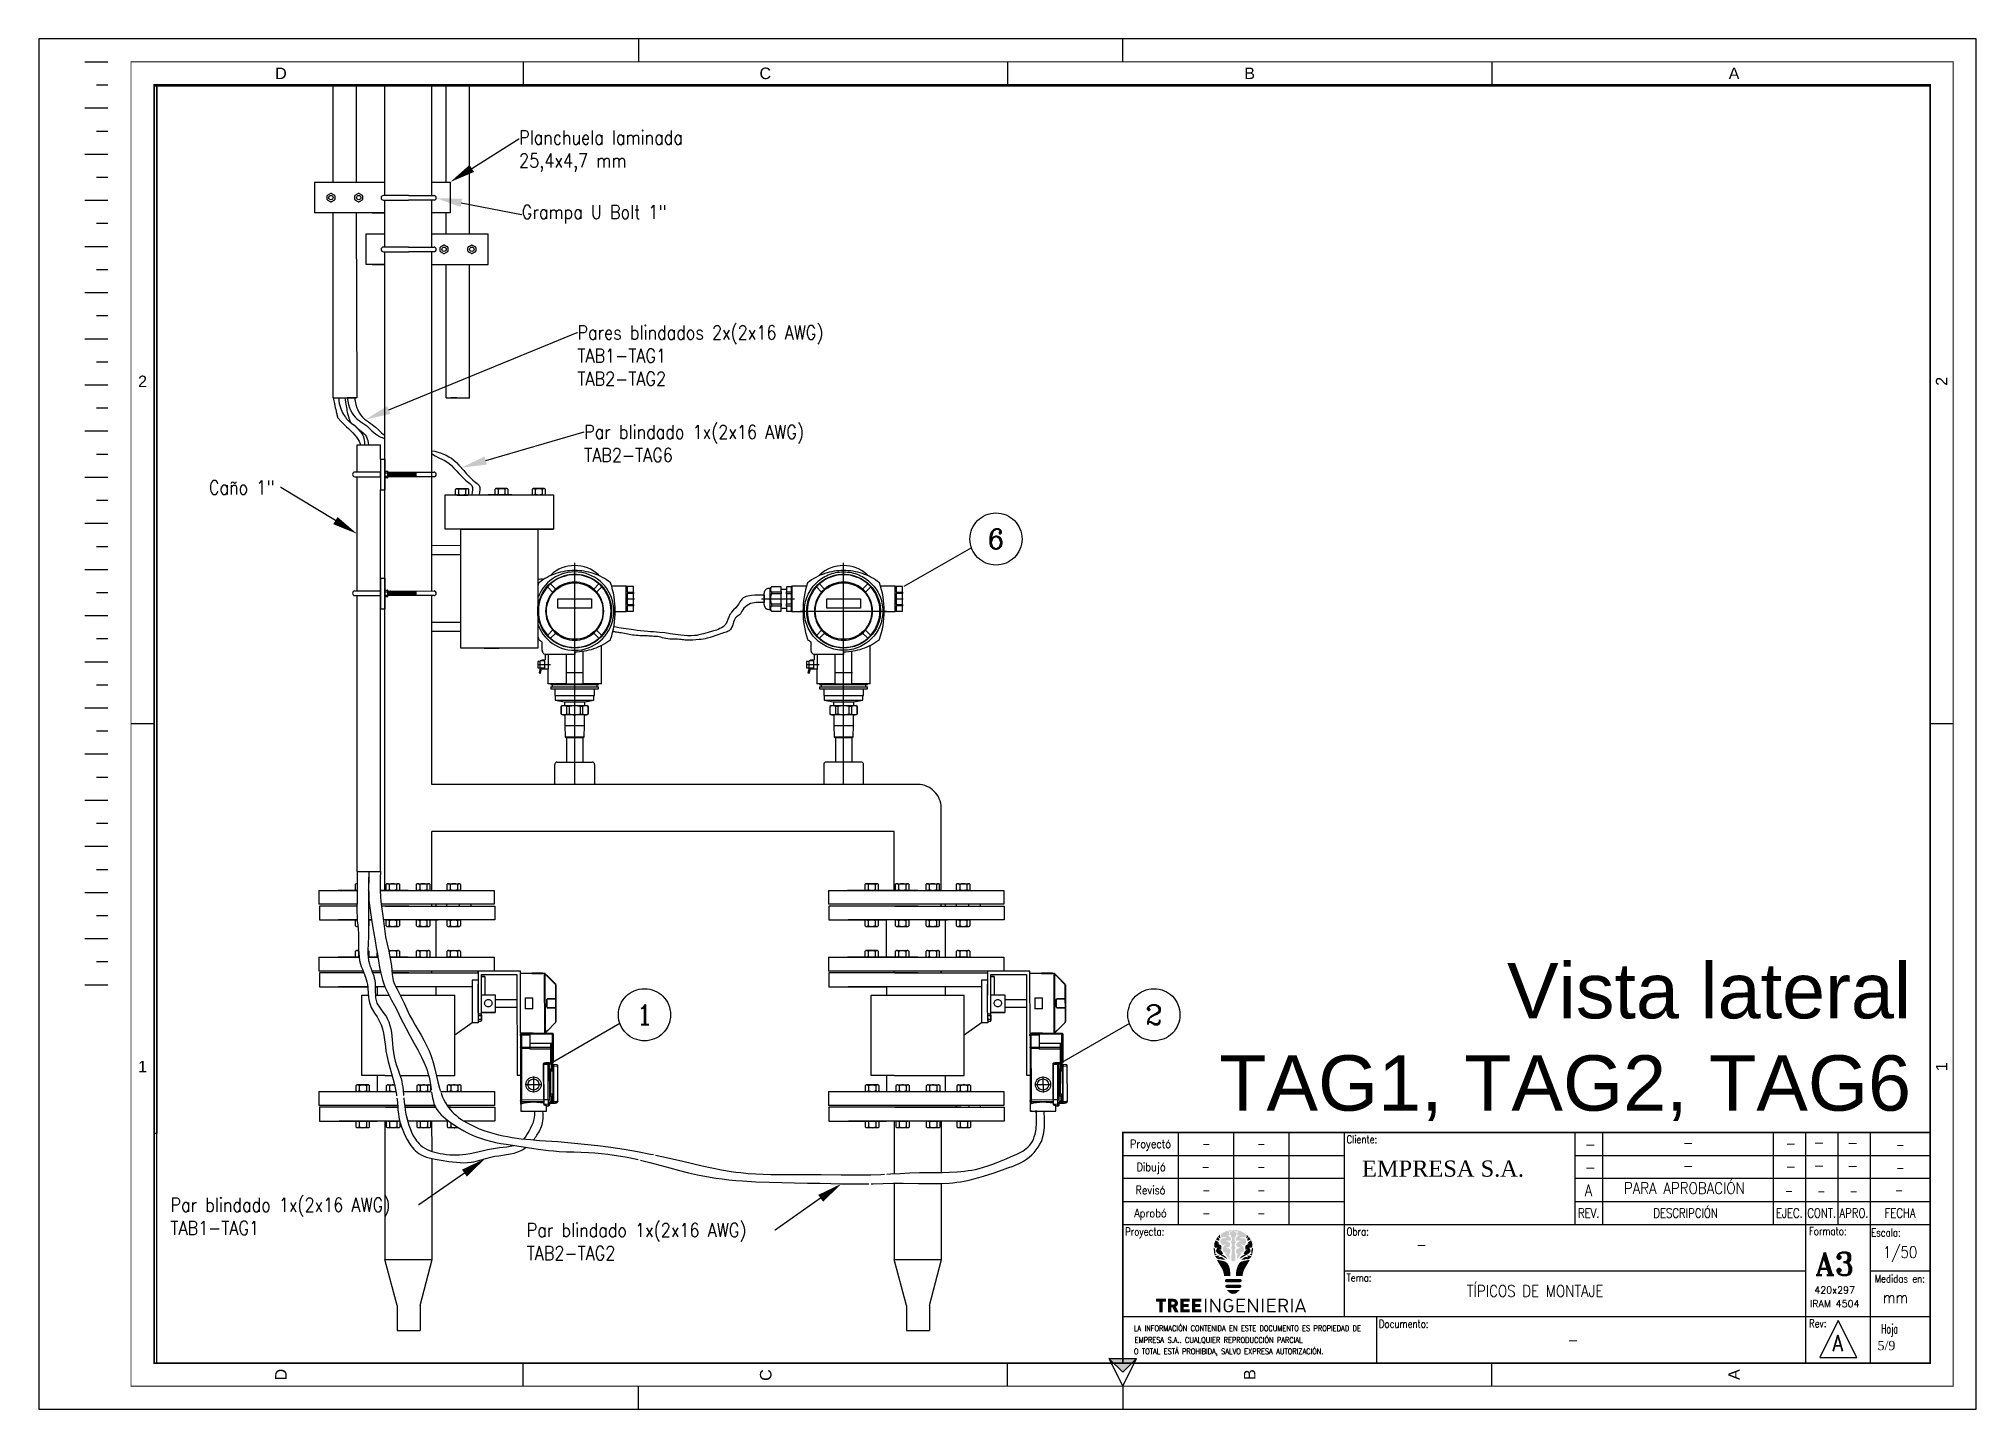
# Paper-space layout '5' of a CAD drawing. Header units: millimetres. Extents: x 303 to 723, y -11 to 286.
# The model-space entities are those that its viewports show. They can reach past a viewport. Long polylines and large blocks are cut down to what shows.
import ezdxf
from ezdxf import colors
from ezdxf.entities.mleader import LeaderData, LeaderLine
from ezdxf.enums import TextEntityAlignment as Align
from ezdxf.math import Vec2, Vec3

# ---------------------------------------------------------------- set-up
doc = ezdxf.new("R2010")
doc.units = ezdxf.units.MM
for name, pattern in [('1 PULG', [10, 10, 0]), ('CENTER2', [28.575, 19.05, -3.175, 3.175, -3.175]), ('Dashed', [2, 1, -1])]:
    doc.linetypes.add(name, pattern=pattern)
doc.layers.add('AM_0', color=7, linetype='Continuous', lineweight=50)
doc.layers.add('AM_9', color=6, linetype='Dashed', lineweight=25)
for name, color, linetype in [('Canalización nueva', 6, 'Continuous'), ('Capa 1', 7, 'Continuous'), ('Conductor nuevo', 1, '1 PULG'), ('Instrumentos nuevos', 3, '1 PULG'), ('PIPING', 3, 'Continuous'), ('REFERENCIAS', 1, 'Continuous'), ('Rotulo', 7, 'Continuous'), ('TRDETAIL3', 7, 'Continuous'), ('TRMODEL1', 7, 'Continuous')]:
    doc.layers.add(name, color=color, linetype=linetype)
doc.styles.add('ROMANC', font='romanc')
doc.styles.add('ROMANS', font='times.ttf', dxfattribs={"height": 2.5})
doc.styles.add('Rotulo_RS', font='romans.shx', dxfattribs={"width": 0.85})
doc.styles.add('Rotulo_RT', font='romant.shx', dxfattribs={"width": 0.85})
doc.styles.get("Standard").update_dxf_attribs({"font": 'arial.ttf'})

psp = doc.layouts.new('5')

# ---------------------------------------------------------------- texts
at = {"style": 'Rotulo_RT'}
psp.add_text('A3', height=4.95, dxfattribs=at).set_placement((692.23, 20.97), align=Align.MIDDLE)
at = {"insert": (527.2, 86.16), "char_height": 12, "attachment_point": 1}
psp.add_mtext_dynamic_manual_height_columns('\\pxqr;Vista lateral \\PTAG1, TAG2, TAG6', width=181.5877, gutter_width=0.02, heights=[0], dxfattribs=at)
at = {"layer": 'Rotulo'}
for s, p in [('D', (355.42, 278.96)), ('C', (460.42, 278.96)), ('B', (565.42, 278.96)), ('A', (670.42, 278.96)), ('2', (325.42, 212.21)), ('1', (325.42, 63.71))]:
    psp.add_text(s, height=2.5, dxfattribs=at).set_placement(p, align=Align.MIDDLE_CENTER)
for s, p in [('2', (715.42, 212.21)), ('1', (715.42, 63.71)), ('D', (355.42, -3.04)), ('C', (460.51, -3.13)), ('B', (565.42, -3.04)), ('A', (670.42, -3.04))]:
    psp.add_text(s, height=2.5, rotation=90, dxfattribs=at).set_placement(p, align=Align.MIDDLE_CENTER)
at = {"layer": 'Rotulo', "style": 'Rotulo_RS'}
for s, p in [('IRAM 4504', (692.23, 12.35)), ('420x297', (692.23, 15.32))]:
    psp.add_text(s, height=1.5, dxfattribs=at).set_placement(p, align=Align.MIDDLE)
at = {"layer": 'Rotulo', "char_height": 2.5, "attachment_point": 1, "style": 'Rotulo_RS'}
for s, insert in [('1/50', (702.68, 24.74)), ('1/50', (702.68, 24.74)), ('mm', (702.68, 14.94))]:
    psp.add_mtext_dynamic_manual_height_columns(s, width=31.1664, gutter_width=12.5, heights=[0], dxfattribs=dict(at, insert=insert))

msp = doc.modelspace()

# ---------------------------------------------------------------- blocks, each defined once
blk = doc.blocks.new('TREE')
at = {"layer": 'Capa 1', "true_color": 0x82be28}
h = blk.add_hatch(color=62, dxfattribs=at)
h.dxf.hatch_style = 2
edge = h.paths.add_edge_path()
edge.add_spline(control_points=[(-2.24, 7.41), (-2.14, 7.12), (-1.92, 7.28), (-1.74, 7.28), (-1.46, 7.27), (-1.17, 7.28), (-0.86, 7.09), (-1.21, 7.07), (-1.49, 7.07), (-1.77, 7.04), (-2.12, 7), (-2.29, 6.84), (-2.33, 6.53), (-2.38, 6.17), (-2.18, 5.7), (-1.91, 5.6), (-1.84, 5.58), (-1.74, 5.61), (-1.66, 5.63), (-1.51, 5.66), (-1.36, 5.69), (-1.21, 5.73), (-1.2, 5.71), (-1.19, 5.68), (-1.18, 5.66), (-1.72, 5.41), (-1.94, 5), (-1.84, 4.43), (-1.76, 3.96), (-1.38, 3.9), (-0.9, 3.9), (-1.11, 3.81), (-1.23, 3.77), (-1.34, 3.72), (-1, 3.28), (-0.68, 2.87), (-0.36, 2.45), (-0.47, 2.84), (-0.2, 3.29), (-0.53, 3.65), (-0.19, 3.78), (-0.12, 4.08), (-0.15, 4.38), (-0.2, 4.94), (-0.74, 4.83), (-1.11, 4.98), (-0.74, 5.15), (-0.16, 5.07), (-0.19, 5.65), (-0.22, 6.26), (-0.76, 6.34), (-1.22, 6.51), (-0.98, 6.55), (-0.74, 6.59), (-0.51, 6.54), (-0.13, 6.47), (0.06, 6.6), (-0.06, 6.98), (-0.13, 7.19), (-0.32, 7.38), (-0.49, 7.54), (-0.61, 7.65), (-0.79, 7.69), (-0.99, 7.79), (-0.84, 7.79), (-0.75, 7.79), (-0.66, 7.78), (-0.56, 7.78), (-0.47, 7.75), (-0.28, 7.72), (-0.41, 8.06), (-0.51, 8.32), (-0.62, 8.63), (-0.39, 8.47), (-0.14, 8.35), (0.06, 8.65), (0.1, 8.72), (0.12, 8.78), (0.12, 8.84), (-0.14, 8.81), (-0.4, 8.77), (-0.67, 8.7), (-1.07, 8.61), (-1.43, 8.47), (-1.75, 8.29), (-1.85, 8.23), (-1.95, 8.17), (-2.04, 8.1), (-2.27, 7.93), (-2.34, 7.69), (-2.24, 7.41)], knot_values=[0, 0, 0, 0, 1, 1, 1, 2, 2, 2, 3, 3, 3, 4, 4, 4, 5, 5, 5, 6, 6, 6, 7, 7, 7, 8, 8, 8, 9, 9, 9, 10, 10, 10, 11, 11, 11, 12, 12, 12, 13, 13, 13, 14, 14, 14, 15, 15, 15, 16, 16, 16, 17, 17, 17, 18, 18, 18, 19, 19, 19, 20, 20, 20, 21, 21, 21, 22, 22, 22, 23, 23, 23, 24, 24, 24, 25, 25, 25, 26, 26, 26, 27, 27, 27, 28, 28, 28, 29, 29, 29, 30, 30, 30, 30], degree=3, periodic=0)
h = blk.add_hatch(color=62, dxfattribs=at)
h.dxf.hatch_style = 2
edge = h.paths.add_edge_path()
edge.add_spline(control_points=[(-0.28, 8.28), (-0.22, 8.02), (-0.22, 7.73), (-0.09, 7.53), (0.28, 6.96), (0.3, 6.72), (-0.11, 6.23), (0.23, 5.83), (0.26, 5.41), (-0.07, 4.98), (0.24, 4.63), (0.19, 4.25), (0.11, 3.84), (0.02, 3.38), (0.02, 2.9), (0.01, 2.43), (0.01, 2.22), (0.15, 2.05), (0.41, 2.05), (0.43, 2.05), (0.44, 2.05), (0.45, 2.05), (0.47, 2.05), (0.48, 2.05), (0.5, 2.05), (0.76, 2.05), (0.89, 2.22), (0.89, 2.43), (0.89, 2.9), (0.88, 3.38), (0.8, 3.84), (0.72, 4.25), (0.67, 4.63), (0.98, 4.98), (0.64, 5.41), (0.68, 5.83), (1.02, 6.23), (0.6, 6.72), (0.62, 6.96), (1, 7.53), (1.13, 7.73), (1.13, 8.02), (1.19, 8.28), (0.9, 8.38), (0.61, 8.48), (0.64, 8.85), (0.52, 8.86), (0.39, 8.85), (0.26, 8.85), (0.3, 8.48), (0.01, 8.38), (-0.28, 8.28)], knot_values=[0, 0, 0, 0, 1, 1, 1, 2, 2, 2, 3, 3, 3, 4, 4, 4, 5, 5, 5, 6, 6, 6, 7, 7, 7, 8, 8, 8, 9, 9, 9, 10, 10, 10, 11, 11, 11, 12, 12, 12, 13, 13, 13, 14, 14, 14, 15, 15, 15, 16, 16, 16, 17, 17, 17, 17], degree=3, periodic=0)
h = blk.add_hatch(color=62, dxfattribs=at)
h.dxf.hatch_style = 2
edge = h.paths.add_edge_path()
edge.add_spline(control_points=[(0.85, 8.65), (1.05, 8.35), (1.3, 8.47), (1.53, 8.63), (1.41, 8.32), (1.31, 8.06), (1.19, 7.72), (1.37, 7.75), (1.47, 7.78), (1.56, 7.78), (1.66, 7.79), (1.75, 7.79), (1.9, 7.79), (1.7, 7.69), (1.52, 7.65), (1.4, 7.54), (1.23, 7.38), (1.03, 7.19), (0.97, 6.98), (0.85, 6.6), (1.03, 6.47), (1.42, 6.54), (1.65, 6.59), (1.89, 6.55), (2.13, 6.51), (1.67, 6.34), (1.13, 6.26), (1.1, 5.65), (1.07, 5.07), (1.65, 5.15), (2.02, 4.98), (1.65, 4.83), (1.11, 4.94), (1.05, 4.38), (1.02, 4.08), (1.1, 3.78), (1.44, 3.65), (1.1, 3.29), (1.38, 2.84), (1.27, 2.45), (1.59, 2.87), (1.91, 3.28), (2.25, 3.72), (2.14, 3.77), (2.02, 3.81), (1.81, 3.9), (2.29, 3.9), (2.66, 3.96), (2.75, 4.43), (2.85, 5), (2.63, 5.41), (2.09, 5.66), (2.1, 5.68), (2.11, 5.71), (2.12, 5.73), (2.27, 5.69), (2.42, 5.66), (2.57, 5.63), (2.65, 5.61), (2.75, 5.58), (2.82, 5.6), (3.09, 5.7), (3.29, 6.17), (3.24, 6.53), (3.2, 6.84), (3.03, 7), (2.67, 7.04), (2.4, 7.07), (2.12, 7.07), (1.77, 7.09), (2.08, 7.28), (2.36, 7.27), (2.65, 7.28), (2.82, 7.28), (3.05, 7.12), (3.15, 7.41), (3.24, 7.69), (3.18, 7.93), (2.95, 8.1), (2.85, 8.18), (2.74, 8.24), (2.62, 8.32), (2.05, 8.64), (1.43, 8.82), (0.78, 8.85), (0.78, 8.79), (0.8, 8.72), (0.85, 8.65)], knot_values=[0, 0, 0, 0, 1, 1, 1, 2, 2, 2, 3, 3, 3, 4, 4, 4, 5, 5, 5, 6, 6, 6, 7, 7, 7, 8, 8, 8, 9, 9, 9, 10, 10, 10, 11, 11, 11, 12, 12, 12, 13, 13, 13, 14, 14, 14, 15, 15, 15, 16, 16, 16, 17, 17, 17, 18, 18, 18, 19, 19, 19, 20, 20, 20, 21, 21, 21, 22, 22, 22, 23, 23, 23, 24, 24, 24, 25, 25, 25, 26, 26, 26, 27, 27, 27, 28, 28, 28, 29, 29, 29, 29], degree=3, periodic=0)
h = blk.add_hatch(color=62, dxfattribs=at)
h.dxf.hatch_style = 2
edge = h.paths.add_edge_path()
edge.add_spline(control_points=[(-3.13, 3.61), (-3.26, 3.64), (-3.37, 3.66), (-3.45, 3.68), (-3.44, 3.78), (-3.42, 3.88), (-3.43, 3.98), (-3.44, 4.17), (-3.47, 4.36), (-3.5, 4.55), (-3.5, 4.61), (-3.48, 4.69), (-3.51, 4.72), (-3.61, 4.81), (-3.69, 4.94), (-3.78, 5.05), (-3.8, 4.72), (-3.78, 4.37), (-3.72, 4.02), (-3.69, 3.79), (-3.62, 3.56), (-3.55, 3.35), (-3.35, 3.33), (-3.25, 3.4), (-3.13, 3.61)], knot_values=[0, 0, 0, 0, 1, 1, 1, 2, 2, 2, 3, 3, 3, 4, 4, 4, 5, 5, 5, 6, 6, 6, 7, 7, 7, 8, 8, 8, 8], degree=3, periodic=0)
h = blk.add_hatch(color=62, dxfattribs=at)
h.dxf.hatch_style = 2
edge = h.paths.add_edge_path()
edge.add_spline(control_points=[(-3.02, 4.98), (-3.05, 4.92), (-3.08, 4.87), (-3.11, 4.82), (-3.37, 4.44), (-3.36, 4.19), (-3.04, 3.86), (-2.92, 3.74), (-2.77, 3.65), (-2.62, 3.56), (-2.03, 3.23), (-1.44, 2.9), (-0.91, 2.6), (-1.03, 2.96), (-1.31, 3.22), (-2.16, 3.64), (-2, 3.63), (-1.88, 3.62), (-1.74, 3.61), (-1.97, 3.99), (-2, 4.5), (-2.58, 4.54), (-2.45, 4.56), (-2.31, 4.58), (-2.16, 4.61), (-2.16, 4.9), (-2.06, 5.25), (-2.19, 5.45), (-2.33, 5.66), (-2.68, 5.73), (-2.94, 5.87), (-2.83, 5.89), (-2.73, 5.91), (-2.6, 5.93), (-2.81, 6.26), (-3.06, 6.48), (-3.39, 6.6), (-3.54, 6.3), (-3.65, 5.98), (-3.71, 5.64), (-3.67, 5.03), (-3.53, 4.93), (-3.02, 4.98)], knot_values=[0, 0, 0, 0, 1, 1, 1, 2, 2, 2, 3, 3, 3, 4, 4, 4, 5, 5, 5, 6, 6, 6, 7, 7, 7, 8, 8, 8, 9, 9, 9, 10, 10, 10, 11, 11, 11, 12, 12, 12, 13, 13, 13, 14, 14, 14, 14], degree=3, periodic=0)
h = blk.add_hatch(color=62, dxfattribs=at)
h.dxf.hatch_style = 2
edge = h.paths.add_edge_path()
edge.add_spline(control_points=[(-2.93, 7.32), (-3.07, 7.15), (-3.19, 6.96), (-3.3, 6.77), (-3.09, 6.67), (-2.86, 6.6), (-2.63, 6.51), (-2.45, 6.84), (-2.65, 7.09), (-2.93, 7.32)], knot_values=[0, 0, 0, 0, 1, 1, 1, 2, 2, 2, 3, 3, 3, 3], degree=3, periodic=0)
h = blk.add_hatch(color=62, dxfattribs=at)
h.dxf.hatch_style = 2
edge = h.paths.add_edge_path()
edge.add_spline(control_points=[(-2.38, 7.26), (-2.4, 7.45), (-2.48, 7.65), (-2.45, 7.82), (-2.6, 7.69), (-2.74, 7.55), (-2.87, 7.4), (-2.72, 7.28), (-2.57, 7.15), (-2.38, 7), (-2.38, 7.1), (-2.37, 7.18), (-2.38, 7.26)], knot_values=[0, 0, 0, 0, 1, 1, 1, 2, 2, 2, 3, 3, 3, 4, 4, 4, 4], degree=3, periodic=0)
h = blk.add_hatch(color=62, dxfattribs=at)
h.dxf.hatch_style = 2
edge = h.paths.add_edge_path()
edge.add_spline(control_points=[(3.51, 5.93), (3.64, 5.91), (3.74, 5.89), (3.84, 5.87), (3.58, 5.73), (3.23, 5.66), (3.1, 5.45), (2.97, 5.25), (3.07, 4.9), (3.07, 4.61), (3.22, 4.58), (3.36, 4.56), (3.49, 4.54), (2.91, 4.5), (2.88, 3.99), (2.64, 3.61), (2.79, 3.62), (2.91, 3.63), (3.07, 3.64), (2.22, 3.22), (1.93, 2.96), (1.82, 2.6), (2.35, 2.9), (2.94, 3.23), (3.53, 3.56), (3.68, 3.65), (3.83, 3.74), (3.95, 3.86), (4.27, 4.19), (4.28, 4.44), (4.02, 4.82), (3.99, 4.87), (3.96, 4.92), (3.92, 4.98), (4.44, 4.93), (4.57, 5.03), (4.62, 5.62), (4.56, 5.97), (4.46, 6.29), (4.31, 6.6), (3.97, 6.49), (3.72, 6.26), (3.51, 5.93)], knot_values=[0, 0, 0, 0, 1, 1, 1, 2, 2, 2, 3, 3, 3, 4, 4, 4, 5, 5, 5, 6, 6, 6, 7, 7, 7, 8, 8, 8, 9, 9, 9, 10, 10, 10, 11, 11, 11, 12, 12, 12, 13, 13, 13, 14, 14, 14, 14], degree=3, periodic=0)
h = blk.add_hatch(color=62, dxfattribs=at)
h.dxf.hatch_style = 2
edge = h.paths.add_edge_path()
edge.add_spline(control_points=[(3.29, 7.26), (3.28, 7.18), (3.29, 7.1), (3.29, 7), (3.47, 7.15), (3.62, 7.27), (3.77, 7.39), (3.72, 7.45), (3.66, 7.51), (3.61, 7.57), (3.52, 7.65), (3.44, 7.72), (3.36, 7.8), (3.38, 7.63), (3.31, 7.44), (3.29, 7.26)], knot_values=[0, 0, 0, 0, 1, 1, 1, 2, 2, 2, 3, 3, 3, 4, 4, 4, 5, 5, 5, 5], degree=3, periodic=0)
h = blk.add_hatch(color=62, dxfattribs=at)
h.dxf.hatch_style = 2
edge = h.paths.add_edge_path()
edge.add_spline(control_points=[(3.54, 6.51), (3.77, 6.6), (4, 6.67), (4.21, 6.77), (4.1, 6.96), (3.98, 7.14), (3.84, 7.32), (3.56, 7.09), (3.36, 6.84), (3.54, 6.51)], knot_values=[0, 0, 0, 0, 1, 1, 1, 2, 2, 2, 3, 3, 3, 3], degree=3, periodic=0)
h = blk.add_hatch(color=62, dxfattribs=at)
h.dxf.hatch_style = 2
edge = h.paths.add_edge_path()
edge.add_spline(control_points=[(4.4, 4.55), (4.38, 4.36), (4.35, 4.17), (4.34, 3.98), (4.33, 3.88), (4.35, 3.78), (4.36, 3.68), (4.28, 3.66), (4.16, 3.64), (4.04, 3.61), (4.16, 3.4), (4.26, 3.33), (4.46, 3.35), (4.61, 3.78), (4.7, 4.23), (4.7, 4.71), (4.7, 4.82), (4.7, 4.94), (4.69, 5.05), (4.6, 4.94), (4.52, 4.81), (4.42, 4.72), (4.39, 4.69), (4.41, 4.61), (4.4, 4.55)], knot_values=[0, 0, 0, 0, 1, 1, 1, 2, 2, 2, 3, 3, 3, 4, 4, 4, 5, 5, 5, 6, 6, 6, 7, 7, 7, 8, 8, 8, 8], degree=3, periodic=0)
h = blk.add_hatch(color=62, dxfattribs=at)
h.dxf.hatch_style = 2
edge = h.paths.add_edge_path()
edge.add_spline(control_points=[(-3.29, 2.89), (-3.02, 2.62), (-2.78, 2.33), (-2.37, 2.56), (-2.35, 2.57), (-2.31, 2.57), (-2.29, 2.56), (-1.97, 2.3), (-1.57, 2.49), (-1.22, 2.35), (-1.69, 2.67), (-2.03, 3.29), (-2.8, 2.9), (-2.7, 3.04), (-2.64, 3.13), (-2.58, 3.22), (-2.59, 3.25), (-2.6, 3.28), (-2.61, 3.32), (-2.75, 3.3), (-2.9, 3.31), (-3.03, 3.27), (-3.21, 3.21), (-3.37, 3.18), (-3.5, 3.19)], knot_values=[0, 0, 0, 0, 1, 1, 1, 2, 2, 2, 3, 3, 3, 4, 4, 4, 5, 5, 5, 6, 6, 6, 7, 7, 7, 8, 8, 8, 8], degree=3, periodic=0)
edge.add_line((-3.5, 3.19), (-3.29, 2.89))
h = blk.add_hatch(color=62, dxfattribs=at)
h.dxf.hatch_style = 2
edge = h.paths.add_edge_path()
edge.add_spline(control_points=[(-1.28, 1.98), (-1.44, 2.04), (-1.61, 2.09), (-1.78, 2.13), (-2.23, 2.22), (-2.68, 2.3), (-3.13, 2.39), (-3.06, 2.25), (-2.98, 2.11), (-2.9, 1.97), (-2.76, 1.73), (-2.61, 1.5), (-2.47, 1.27), (-2.02, 0.52), (-1.57, -0.24), (-1.55, -1.16), (-1.09, -1.16), (-0.63, -1.16), (-0.17, -1.16), (-0.19, -0.89), (-0.21, -0.59), (-0.23, -0.17), (-0.26, 0.57), (-0.58, 1.71), (-1.28, 1.98)], knot_values=[0, 0, 0, 0, 1, 1, 1, 2, 2, 2, 3, 3, 3, 4, 4, 4, 5, 5, 5, 6, 6, 6, 7, 7, 7, 8, 8, 8, 8], degree=3, periodic=0)
h = blk.add_hatch(color=62, dxfattribs=at)
h.dxf.hatch_style = 2
edge = h.paths.add_edge_path()
edge.add_spline(control_points=[(2.19, 1.98), (1.49, 1.71), (1.08, 0.29), (1.05, -0.45), (1.04, -0.75), (1.03, -0.97), (1.02, -1.16), (1.5, -1.16), (1.98, -1.16), (2.46, -1.16), (2.48, -0.2), (2.96, 0.57), (3.43, 1.34), (3.59, 1.61), (3.75, 1.88), (3.91, 2.15), (3.95, 2.23), (4, 2.31), (4.04, 2.39), (3.59, 2.3), (3.14, 2.22), (2.69, 2.13), (2.52, 2.09), (2.35, 2.04), (2.19, 1.98)], knot_values=[0, 0, 0, 0, 1, 1, 1, 2, 2, 2, 3, 3, 3, 4, 4, 4, 5, 5, 5, 6, 6, 6, 7, 7, 7, 8, 8, 8, 8], degree=3, periodic=0)
h = blk.add_hatch(color=62, dxfattribs=at)
h.dxf.hatch_style = 2
edge = h.paths.add_edge_path()
edge.add_spline(control_points=[(4.4, 3.19), (4.27, 3.18), (4.12, 3.21), (3.94, 3.27), (3.81, 3.31), (3.66, 3.3), (3.52, 3.32), (3.51, 3.28), (3.5, 3.25), (3.49, 3.22), (3.55, 3.13), (3.61, 3.04), (3.71, 2.9), (2.94, 3.29), (2.59, 2.67), (2.13, 2.35), (2.47, 2.49), (2.88, 2.3), (3.2, 2.56), (3.22, 2.57), (3.26, 2.57), (3.28, 2.56), (3.69, 2.33), (3.93, 2.62), (4.2, 2.89)], knot_values=[0, 0, 0, 0, 1, 1, 1, 2, 2, 2, 3, 3, 3, 4, 4, 4, 5, 5, 5, 6, 6, 6, 7, 7, 7, 8, 8, 8, 8], degree=3, periodic=0)
edge.add_line((4.2, 2.89), (4.4, 3.19))
at = {"layer": 'Capa 1', "true_color": 0x1e5a3c}
h = blk.add_hatch(color=119, dxfattribs=at)
edge = h.paths.add_edge_path()
edge.add_spline(control_points=[(0.44, -2.49), (-0.03, -2.49), (-0.49, -2.49), (-0.96, -2.49), (-1.22, -2.49), (-1.37, -2.35), (-1.37, -2.12), (-1.37, -1.9), (-1.21, -1.75), (-0.95, -1.75), (-0.01, -1.75), (0.93, -1.75), (1.87, -1.75), (2.12, -1.75), (2.28, -1.9), (2.28, -2.12), (2.28, -2.35), (2.13, -2.49), (1.87, -2.49), (1.39, -2.49), (0.91, -2.49), (0.44, -2.49)], knot_values=[0, 0, 0, 0, 1, 1, 1, 2, 2, 2, 3, 3, 3, 4, 4, 4, 5, 5, 5, 6, 6, 6, 7, 7, 7, 7], degree=3, periodic=0)
h = blk.add_hatch(color=119, dxfattribs=at)
edge = h.paths.add_edge_path()
edge.add_spline(control_points=[(0.44, -3.72), (-0.01, -3.72), (-0.46, -3.72), (-0.91, -3.72), (-1.14, -3.72), (-1.29, -3.58), (-1.3, -3.37), (-1.31, -3.15), (-1.16, -2.98), (-0.92, -2.98), (0, -2.98), (0.92, -2.98), (1.83, -2.98), (2.07, -2.98), (2.23, -3.15), (2.22, -3.37), (2.21, -3.58), (2.06, -3.72), (1.82, -3.72), (1.36, -3.72), (0.9, -3.72), (0.44, -3.72)], knot_values=[0, 0, 0, 0, 1, 1, 1, 2, 2, 2, 3, 3, 3, 4, 4, 4, 5, 5, 5, 6, 6, 6, 7, 7, 7, 7], degree=3, periodic=0)
h = blk.add_hatch(color=119, dxfattribs=at)
edge = h.paths.add_edge_path()
edge.add_spline(control_points=[(-0.92, -4.19), (0.01, -4.19), (0.9, -4.19), (1.79, -4.19), (1.8, -4.2), (1.81, -4.21), (1.81, -4.23), (1.54, -4.46), (1.26, -4.7), (0.98, -4.92), (0.92, -4.97), (0.83, -4.98), (0.75, -4.99), (0.64, -5), (0.53, -4.98), (0.42, -4.99), (0.07, -5.04), (-0.19, -4.91), (-0.42, -4.67), (-0.57, -4.51), (-0.73, -4.37), (-0.92, -4.19)], knot_values=[0, 0, 0, 0, 1, 1, 1, 2, 2, 2, 3, 3, 3, 4, 4, 4, 5, 5, 5, 6, 6, 6, 7, 7, 7, 7], degree=3, periodic=0)
h = blk.add_hatch(color=119, dxfattribs=at)
h.dxf.hatch_style = 2
h.paths.add_polyline_path([(-14.14, -6.71), (-14.86, -6.71), (-14.86, -9.01), (-15.58, -9.01), (-15.58, -6.71), (-16.31, -6.71), (-16.31, -6.07), (-14.14, -6.07)])
h = blk.add_hatch(color=119, dxfattribs=at)
h.dxf.hatch_style = 2
edge = h.paths.add_edge_path()
edge.add_spline(control_points=[(-11.39, -9.01), (-11.39, -9.01), (-12.23, -9.01), (-12.23, -9.01), (-12.23, -9.01), (-12.75, -7.91), (-12.75, -7.91), (-12.75, -7.91), (-12.99, -7.91), (-12.99, -7.91), (-12.99, -7.91), (-12.99, -9.01), (-12.99, -9.01), (-12.99, -9.01), (-13.71, -9.01), (-13.71, -9.01), (-13.71, -9.01), (-13.71, -6.07), (-13.71, -6.07), (-13.71, -6.07), (-12.55, -6.07), (-12.55, -6.07), (-12.34, -6.07), (-12.16, -6.11), (-12.01, -6.2), (-11.86, -6.29), (-11.74, -6.4), (-11.66, -6.55), (-11.58, -6.69), (-11.54, -6.85), (-11.54, -7.01), (-11.54, -7.2), (-11.59, -7.35), (-11.68, -7.49), (-11.78, -7.62), (-11.89, -7.72), (-12.02, -7.78), (-12.02, -7.78), (-11.39, -9.01), (-11.39, -9.01)], knot_values=[0, 0, 0, 0, 1, 1, 1, 2, 2, 2, 3, 3, 3, 4, 4, 4, 5, 5, 5, 6, 6, 6, 7, 7, 7, 8, 8, 8, 9, 9, 9, 10, 10, 10, 11, 11, 11, 12, 12, 12, 13, 13, 13, 13], degree=3, periodic=0)
edge = h.paths.add_edge_path()
edge.add_spline(control_points=[(-12.27, -7.01), (-12.27, -6.96), (-12.28, -6.91), (-12.3, -6.87), (-12.33, -6.82), (-12.37, -6.78), (-12.41, -6.76), (-12.46, -6.73), (-12.52, -6.72), (-12.58, -6.72), (-12.58, -6.72), (-12.99, -6.72), (-12.99, -6.72), (-12.99, -6.72), (-12.99, -7.31), (-12.99, -7.31), (-12.99, -7.31), (-12.58, -7.31), (-12.58, -7.31), (-12.52, -7.31), (-12.46, -7.3), (-12.41, -7.27), (-12.37, -7.24), (-12.33, -7.2), (-12.3, -7.16), (-12.28, -7.11), (-12.27, -7.07), (-12.27, -7.01)], knot_values=[0, 0, 0, 0, 1, 1, 1, 2, 2, 2, 3, 3, 3, 4, 4, 4, 5, 5, 5, 6, 6, 6, 7, 7, 7, 8, 8, 8, 9, 9, 9, 9], degree=3, periodic=0)
h = blk.add_hatch(color=119, dxfattribs=at)
h.dxf.hatch_style = 2
h.paths.add_polyline_path([(-9.02, -9.01), (-11.02, -9.01), (-11.02, -6.07), (-9.02, -6.07), (-9.02, -6.71), (-10.3, -6.71), (-10.3, -7.2), (-9.21, -7.2), (-9.21, -7.85), (-10.3, -7.85), (-10.3, -8.37), (-9.02, -8.37)])
h = blk.add_hatch(color=119, dxfattribs=at)
h.dxf.hatch_style = 2
h.paths.add_polyline_path([(-6.51, -9.01), (-8.51, -9.01), (-8.51, -6.07), (-6.51, -6.07), (-6.51, -6.71), (-7.78, -6.71), (-7.78, -7.2), (-6.69, -7.2), (-6.69, -7.85), (-7.78, -7.85), (-7.78, -8.37), (-6.51, -8.37)])
h = blk.add_hatch(color=119, dxfattribs=at)
h.dxf.hatch_style = 2
h.paths.add_polyline_path([(-5.39, -9.01), (-5.7, -9.01), (-5.7, -6.07), (-5.39, -6.07)])
h = blk.add_hatch(color=119, dxfattribs=at)
h.dxf.hatch_style = 2
h.paths.add_polyline_path([(-2.36, -9.01), (-2.66, -9.01), (-4.22, -6.65), (-4.22, -9.01), (-4.54, -9.01), (-4.54, -6.07), (-4.24, -6.07), (-2.68, -8.42), (-2.68, -6.07), (-2.36, -6.07)])
h = blk.add_hatch(color=119, dxfattribs=at)
h.dxf.hatch_style = 2
edge = h.paths.add_edge_path()
edge.add_spline(control_points=[(0.44, -7.94), (0.44, -8.1), (0.42, -8.25), (0.38, -8.37), (0.34, -8.49), (0.27, -8.6), (0.18, -8.69), (0.09, -8.8), (-0.03, -8.89), (-0.16, -8.94), (-0.3, -9), (-0.44, -9.03), (-0.59, -9.03), (-0.89, -9.03), (-1.14, -8.93), (-1.35, -8.73), (-1.42, -8.66), (-1.47, -8.58), (-1.51, -8.51), (-1.54, -8.44), (-1.57, -8.36), (-1.59, -8.27), (-1.6, -8.17), (-1.61, -8.08), (-1.62, -7.98), (-1.62, -7.88), (-1.62, -7.73), (-1.62, -7.54), (-1.62, -7.29), (-1.62, -7.1), (-1.61, -6.97), (-1.6, -6.85), (-1.58, -6.74), (-1.54, -6.63), (-1.5, -6.53), (-1.44, -6.44), (-1.35, -6.35), (-1.14, -6.14), (-0.89, -6.04), (-0.59, -6.04), (-0.47, -6.04), (-0.36, -6.06), (-0.26, -6.09), (-0.16, -6.11), (-0.07, -6.16), (0.02, -6.22), (0.11, -6.27), (0.2, -6.35), (0.29, -6.44), (0.29, -6.44), (0.08, -6.65), (0.08, -6.65), (-0.01, -6.57), (-0.08, -6.51), (-0.14, -6.46), (-0.2, -6.42), (-0.26, -6.38), (-0.34, -6.36), (-0.41, -6.34), (-0.5, -6.32), (-0.59, -6.32), (-0.69, -6.32), (-0.78, -6.34), (-0.87, -6.38), (-0.96, -6.41), (-1.03, -6.46), (-1.1, -6.53), (-1.19, -6.63), (-1.25, -6.74), (-1.27, -6.86), (-1.3, -6.99), (-1.31, -7.22), (-1.31, -7.54), (-1.31, -7.86), (-1.3, -8.08), (-1.27, -8.21), (-1.25, -8.34), (-1.19, -8.45), (-1.1, -8.55), (-0.97, -8.68), (-0.8, -8.75), (-0.59, -8.75), (-0.48, -8.75), (-0.38, -8.73), (-0.28, -8.69), (-0.19, -8.64), (-0.11, -8.58), (-0.04, -8.5), (0.07, -8.37), (0.12, -8.19), (0.12, -7.96), (0.12, -7.96), (0.12, -7.74), (0.12, -7.74), (0.12, -7.74), (-0.59, -7.74), (-0.59, -7.74), (-0.59, -7.74), (-0.59, -7.47), (-0.59, -7.47), (-0.59, -7.47), (0.44, -7.47), (0.44, -7.47), (0.44, -7.47), (0.44, -7.94), (0.44, -7.94)], knot_values=[0, 0, 0, 0, 1, 1, 1, 2, 2, 2, 3, 3, 3, 4, 4, 4, 5, 5, 5, 6, 6, 6, 7, 7, 7, 8, 8, 8, 9, 9, 9, 10, 10, 10, 11, 11, 11, 12, 12, 12, 13, 13, 13, 14, 14, 14, 15, 15, 15, 16, 16, 16, 17, 17, 17, 18, 18, 18, 19, 19, 19, 20, 20, 20, 21, 21, 21, 22, 22, 22, 23, 23, 23, 24, 24, 24, 25, 25, 25, 26, 26, 26, 27, 27, 27, 28, 28, 28, 29, 29, 29, 30, 30, 30, 31, 31, 31, 32, 32, 32, 33, 33, 33, 34, 34, 34, 35, 35, 35, 35], degree=3, periodic=0)
h = blk.add_hatch(color=119, dxfattribs=at)
h.dxf.hatch_style = 2
h.paths.add_polyline_path([(2.98, -9.01), (1.16, -9.01), (1.16, -6.07), (2.98, -6.07), (2.98, -6.35), (1.47, -6.35), (1.47, -7.38), (2.76, -7.38), (2.76, -7.66), (1.47, -7.66), (1.47, -8.73), (2.98, -8.73)])
h = blk.add_hatch(color=119, dxfattribs=at)
h.dxf.hatch_style = 2
h.paths.add_polyline_path([(5.81, -9.01), (5.51, -9.01), (3.95, -6.65), (3.95, -9.01), (3.64, -9.01), (3.64, -6.07), (3.93, -6.07), (5.5, -8.42), (5.5, -6.07), (5.81, -6.07)])
h = blk.add_hatch(color=119, dxfattribs=at)
h.dxf.hatch_style = 2
h.paths.add_polyline_path([(6.98, -9.01), (6.66, -9.01), (6.66, -6.07), (6.98, -6.07)])
h = blk.add_hatch(color=119, dxfattribs=at)
h.dxf.hatch_style = 2
h.paths.add_polyline_path([(9.65, -9.01), (7.83, -9.01), (7.83, -6.07), (9.65, -6.07), (9.65, -6.35), (8.14, -6.35), (8.14, -7.38), (9.43, -7.38), (9.43, -7.66), (8.14, -7.66), (8.14, -8.73), (9.65, -8.73)])
h = blk.add_hatch(color=119, dxfattribs=at)
h.dxf.hatch_style = 2
edge = h.paths.add_edge_path()
edge.add_spline(control_points=[(12.37, -9.01), (12.37, -9.01), (12, -9.01), (12, -9.01), (12, -9.01), (11.33, -7.7), (11.33, -7.7), (11.33, -7.7), (10.62, -7.7), (10.62, -7.7), (10.62, -7.7), (10.62, -9.01), (10.62, -9.01), (10.62, -9.01), (10.31, -9.01), (10.31, -9.01), (10.31, -9.01), (10.31, -6.07), (10.31, -6.07), (10.31, -6.07), (11.44, -6.07), (11.44, -6.07), (11.61, -6.07), (11.76, -6.1), (11.89, -6.17), (12.02, -6.23), (12.13, -6.33), (12.2, -6.45), (12.27, -6.58), (12.31, -6.72), (12.31, -6.88), (12.31, -7.1), (12.25, -7.27), (12.13, -7.41), (12.02, -7.55), (11.86, -7.63), (11.67, -7.67), (11.67, -7.67), (12.37, -9.01), (12.37, -9.01)], knot_values=[0, 0, 0, 0, 1, 1, 1, 2, 2, 2, 3, 3, 3, 4, 4, 4, 5, 5, 5, 6, 6, 6, 7, 7, 7, 8, 8, 8, 9, 9, 9, 10, 10, 10, 11, 11, 11, 12, 12, 12, 13, 13, 13, 13], degree=3, periodic=0)
edge = h.paths.add_edge_path()
edge.add_spline(control_points=[(11.99, -6.89), (11.99, -6.71), (11.94, -6.58), (11.83, -6.49), (11.73, -6.39), (11.59, -6.35), (11.41, -6.35), (11.41, -6.35), (10.62, -6.35), (10.62, -6.35), (10.62, -6.35), (10.62, -7.43), (10.62, -7.43), (10.62, -7.43), (11.41, -7.43), (11.41, -7.43), (11.52, -7.43), (11.62, -7.41), (11.71, -7.37), (11.8, -7.33), (11.87, -7.27), (11.92, -7.19), (11.97, -7.11), (11.99, -7.01), (11.99, -6.89)], knot_values=[0, 0, 0, 0, 1, 1, 1, 2, 2, 2, 3, 3, 3, 4, 4, 4, 5, 5, 5, 6, 6, 6, 7, 7, 7, 8, 8, 8, 8], degree=3, periodic=0)
h = blk.add_hatch(color=119, dxfattribs=at)
h.dxf.hatch_style = 2
h.paths.add_polyline_path([(13.33, -9.01), (13.02, -9.01), (13.02, -6.07), (13.33, -6.07)])
h = blk.add_hatch(color=119, dxfattribs=at)
h.dxf.hatch_style = 2
h.paths.add_polyline_path([(16.24, -9.01), (15.9, -9.01), (15.67, -8.34), (14.38, -8.34), (14.14, -9.01), (13.81, -9.01), (14.89, -6.07), (15.16, -6.07)])
h.paths.add_polyline_path([(15.57, -8.07), (15.03, -6.52), (14.47, -8.07)])
blk = doc.blocks.new('BLOQUE-ROTULO-TREE')
for p, q in [((-163, 50), (-163, 30)), ((-139, 50), (-139, 30)), ((-127, 50), (-127, 10)), ((-77, 50), (-77, 30)), ((-71, 50), (-71, 30)), ((-34, 50), (-34, 30)), ((-27, 50), (-27, 0)), ((-20, 50), (-20, 30)), ((-13, 50), (-13, 0)), ((-175, 45), (-127, 45)), ((-77, 45), (0, 45)), ((-127, 40), (-175, 40)), ((0, 40), (-77, 40)), ((-175, 35), (-127, 35)), ((-77, 35), (0, 35)), ((-175, 30), (0, 30)), ((-127, 20), (-27, 20)), ((-13, 20), (0, 20)), ((0, 10), (-175, 10)), ((-120, 10), (-120, 0))]:
    blk.add_line(p, q)
blk.add_lwpolyline([(-19.91, 9.2), (-23.91, 1.2), (-15.91, 1.2), (-19.91, 9.2)])
at = {"layer": 'Rotulo'}
blk.add_line((-151, 50), (-151, 30), dxfattribs=at)
at = {"layer": 'Rotulo', "const_width": 0.35}
blk.add_lwpolyline([(-175, 50), (0, 50), (0, 0), (-175, 0)], close=True, dxfattribs=at)
blk.add_blockref('TREE', (-151.5, 20))
at = {"style": 'Rotulo_RS'}
for s, height, width, p in [('Proyectó', 1.8, 0.85, (-169, 47.5)), ('-', 2, 0.8, (-156.87, 47.5)), ('-', 1.92, 0.8, (-144.98, 47.5)), ('Dibujó', 1.8, 0.85, (-168.87, 42.5)), ('-', 2, 0.8, (-157.07, 42.5)), ('-', 1.92, 0.8, (-144.98, 42.5)), ('Revisó', 1.8, 0.85, (-169, 37.5)), ('-', 2, 0.8, (-156.87, 37.5)), ('-', 1.92, 0.8, (-144.98, 37.5)), ('DESCRIPCIÓN', 2, 0.8, (-53, 32.5)), ('-', 2, 0.8, (-30.56, 37.32)), ('-', 2, 0.8, (-23.56, 37.26)), ('-', 2, 0.8, (-16.56, 37.26)), ('-', 1.92, 0.8, (-6.75, 37.47)), ('Aprobó', 1.8, 0.85, (-169, 32.5)), ('-', 2, 0.8, (-156.87, 32.5)), ('-', 1.92, 0.8, (-144.98, 32.5)), ('REV.', 2, 0.8, (-74, 32.5)), ('EJEC.', 2, 0.8, (-30.5, 32.5)), ('CONT.', 2, 0.8, (-23.5, 32.5)), ('APRO.', 2, 0.8, (-16.5, 32.5)), ('FECHA', 2, 0.8, (-6.5, 32.5)), ('Medidas en:', 1.7, 0.8, (-6.57, 18.29))]:
    blk.add_text(s, height=height, dxfattribs=dict(at, width=width)).set_placement(p, align=Align.MIDDLE_CENTER)
for s, height, width, p in [('Cliente:', 1.7, 0.8, (-126.5, 48.5)), ('Formato:', 1.7, 0.8, (-26.25, 28.59)), ('Proyecta:', 1.7, 0.8, (-174.5, 28.5)), ('Obra:', 1.7, 0.8, (-126.5, 28.5)), ('Escala:', 1.7, 0.8, (-12.79, 28.29)), ('Tema:', 1.7, 0.8, (-126.5, 18.5)), ('LA INFORMACIÓN CONTENIDA EN ESTE DOCUMENTO ES PROPIEDAD DE', 1.2, 0.75, (-172.59, 7.54)), ('Documento:', 1.7, 0.8, (-119.5, 8.5)), ('Rev:', 1.7, 0.8, (-26.25, 8.59)), ('EMPRESA S.A.. CUALQUIER REPRODUCCIÓN PARCIAL ', 1.2, 0.75, (-172.42, 4.99)), ('O TOTAL ESTÁ PROHIBIDA, SALVO EXPRESA AUTORIZACIÓN. ', 1.2, 0.75, (-172.59, 2.54))]:
    blk.add_text(s, height=height, dxfattribs=dict(at, width=width)).set_placement(p, align=Align.MIDDLE_LEFT)
at = {"layer": 'Rotulo'}
for s, width, insert, char_height, attachment_point, style in [('-', 31.1664, (-74.85, 48.69), 2.5, 1, 'Rotulo_RS'), ('-', 31.1664, (-53.63, 49.04), 2.5, 1, 'Rotulo_RS'), ('-', 31.1664, (-31.37, 48.89), 2.5, 1, 'Rotulo_RS'), ('-', 31.1664, (-25.28, 49.09), 2.5, 1, 'Rotulo_RS'), ('-', 31.1664, (-17.97, 49.03), 2.5, 1, 'Rotulo_RS'), ('-', 31.1664, (-7.3, 48.18), 1.8, 1, 'Rotulo_RS'), ('EMPRESA S.A.', 43.6015, (-123.15, 43.9), 3.5, 1, 'ROMANS'), ('-', 31.1664, (-74.85, 43.69), 2.5, 1, 'Rotulo_RS'), ('-', 31.1664, (-53.63, 44.04), 2.5, 1, 'Rotulo_RS'), ('-', 31.1664, (-31.37, 43.89), 2.5, 1, 'Rotulo_RS'), ('-', 31.1664, (-25.28, 44.09), 2.5, 1, 'Rotulo_RS'), ('-', 31.1664, (-17.97, 44.03), 2.5, 1, 'Rotulo_RS'), ('-', 31.1664, (-7.3, 43.18), 1.8, 1, 'Rotulo_RS'), ('A', 31.1664, (-74.85, 38.69), 2.5, 1, 'Rotulo_RS'), ('PARA APROBACIÓN', 31.1664, (-66.38, 39.15), 2.5, 1, 'Rotulo_RS'), ('-', 105.7564, (-111.43, 26.93), 2.5, 1, 'Rotulo_RS'), ('TÍPICOS DE MONTAJE', 110.4623, (-100.42, 16.86), 2.5, 1, 'Rotulo_RS'), ('\\pxqc;-', 51.9613, (-77.42, 5), 2.5, 5, 'Rotulo_RS'), ('A', 31.1664, (-21.17, 6.07), 3.5, 1, 'Rotulo_RS')]:
    blk.add_mtext_dynamic_manual_height_columns(s, width=width, gutter_width=12.5, heights=[0], dxfattribs=dict(at, insert=insert, char_height=char_height, attachment_point=attachment_point, style=style))
blk = doc.blocks.new('BORDER')
at = {"style": 'ROMANS'}
blk.add_attdef('SHEET#', (-1.02, -1.34), '', height=2, dxfattribs=at)
at = {"layer": 'Rotulo', "style": 'Rotulo_RS', "width": 0.6}
blk.add_text('Hoja', height=2, dxfattribs=at).set_placement((1.59, 2.99), align=Align.MIDDLE)
blk = doc.blocks.new('REF_NUM')
at = {"layer": 'REFERENCIAS'}
blk.add_circle((0, 0), 7.9, dxfattribs=at)
at = {"layer": 'REFERENCIAS', "style": 'ROMANC'}
blk.add_attdef('NUM', text='', height=6, dxfattribs=at).set_placement((0, 0), align=Align.MIDDLE)

# ---------------------------------------------------------------- linework, layer by layer
for p, q in [((-13341.7, 2942.5), (-13341.7, 3305.2)), ((-13290.9, 2942.5), (-13290.9, 3305)), ((-13275.1, 2957.1), (-13275.1, 3305.2)), ((-13249.8, 2901.1), (-13249.8, 3305.2)), ((-13341.7, 2887.3), (-13341.7, 2937.6)), ((-13290.9, 2886.6), (-13290.9, 2937.6)), ((-13275.1, 2901.1), (-13275.1, 2923.8)), ((-13361.8, 2901.1), (-13341.7, 2901.1)), ((-13361.8, 2867.9), (-13361.8, 2901.1)), ((-13290.9, 2901.1), (-13290.9, 2901.1)), ((-13290.9, 2901.1), (-13229.7, 2901.1)), ((-13279.8, 2901.1), (-13275.1, 2901.1)), ((-13249.8, 2901.1), (-13229.7, 2901.1)), ((-13229.7, 2867.9), (-13229.7, 2901.1)), ((-13315.9, 2886.6), (-13343.3, 2886.6)), ((-13343.3, 2881.6), (-13315.9, 2881.6)), ((-13341.7, 2887.1), (-13341.7, 2897.8)), ((-13341.7, 2886.6), (-13341.7, 2887.1)), ((-13341.7, 2618.1), (-13341.7, 2881.6)), ((-13315.9, 2886.6), (-13288.4, 2886.6)), ((-13288.4, 2881.6), (-13315.9, 2881.6)), ((-13290.9, 2618.1), (-13290.9, 2881.6)), ((-13290.9, 2562.1), (-13290.9, 2881.6)), ((-13281.8, 2882.3), (-13281.8, 2886.1)), ((-13281.8, 2882.3), (-13281.8, 2886.1)), ((-13281.3, 2886.9), (-13278, 2888.8)), ((-13278, 2879.6), (-13281.3, 2881.5)), ((-13278, 2879.6), (-13281.3, 2881.5)), ((-13277.1, 2888.8), (-13273.7, 2886.9)), ((-13273.7, 2881.5), (-13277.1, 2879.6)), ((-13273.7, 2881.5), (-13277.1, 2879.6)), ((-13273.3, 2886.1), (-13273.3, 2882.3)), ((-13273.3, 2886.1), (-13273.3, 2882.3)), ((-13251.7, 2882.3), (-13251.7, 2886.1)), ((-13251.7, 2882.3), (-13251.7, 2886.1)), ((-13251.2, 2886.9), (-13247.9, 2888.8)), ((-13247.9, 2879.6), (-13251.2, 2881.5)), ((-13247.9, 2879.6), (-13251.2, 2881.5)), ((-13247, 2888.8), (-13243.6, 2886.9)), ((-13243.6, 2881.5), (-13247, 2879.6)), ((-13243.6, 2881.5), (-13247, 2879.6)), ((-13243.2, 2886.1), (-13243.2, 2882.3)), ((-13243.2, 2886.1), (-13243.2, 2882.3)), ((-13341.7, 2867.9), (-13361.8, 2867.9)), ((-13341.7, 2867.9), (-13357.5, 2867.9)), ((-13355.4, 2867.9), (-13341.7, 2867.9)), ((-13290.9, 2867.9), (-13229.7, 2867.9)), ((-13275.1, 2723.4), (-13275.1, 2867.9)), ((-13275.1, 2723.4), (-13275.1, 2867.9)), ((-13249.8, 2723.4), (-13249.8, 2867.9)), ((-13275.1, 2723.4), (-13249.7, 2723.4)), ((-13275.1, 2723.4), (-13249.8, 2723.4)), ((-13263.5, 2723.4), (-13269.9, 2723.3)), ((-13266.8, 2723.4), (-13266.8, 2723.4)), ((-13266.8, 2723.4), (-13258.8, 2723.4)), ((-13341.7, 2637.6), (-13341.7, 2642.6)), ((-13290.9, 2642.8), (-13290.9, 2642.9)), ((-13341.7, 2189.6), (-13341.7, 2618.1)), ((-13290.9, 2514.1), (-13290.9, 2618.1)), ((-13204.2, 2618.1), (-13229.6, 2618.1)), ((-13259.5, 2563.1), (-13290.9, 2563)), ((-13175.7, 2581.1), (-13158.8, 2581.1)), ((-13259.5, 2553.2), (-13290.9, 2553.2)), ((-13290.9, 2513.9), (-13290.9, 2514.1)), ((-13290.9, 2304.3), (-13290.9, 2509.1)), ((-12930.5, 2509.4), (-12930.5, 2501.4)), ((-12930.5, 2505.4), (-12930.5, 2509.4)), ((-13259.5, 2480), (-13290.9, 2480)), ((-13259.5, 2470.1), (-13290.9, 2470.1)), ((-13259.5, 2452), (-13259.5, 2470.1)), ((-13234.2, 2452), (-13217.7, 2452)), ((-13144.8, 2354.8), (-13144.8, 2328.6)), ((-13127, 2354.8), (-13127, 2328.6)), ((-12853.4, 2354.8), (-12853.4, 2328.6)), ((-12835.6, 2354.8), (-12835.6, 2328.6)), ((-13154.9, 2328.6), (-13116.9, 2328.6)), ((-13154.9, 2328.6), (-13152.4, 2328.6)), ((-13135.9, 2328.6), (-13127, 2328.6)), ((-12825.5, 2328.6), (-12863.5, 2328.6)), ((-12825.5, 2328.6), (-12828, 2328.6)), ((-12764.1, 2304.3), (-13290.9, 2304.3)), ((-13341.7, 2189.6), (-13341.7, 2278.9)), ((-12738.6, 2189.6), (-12738.7, 2278.9)), ((-12789.5, 2253.5), (-13290.9, 2253.5)), ((-13290.8, 2189.6), (-13290.9, 2253.5)), ((-12789.5, 2189.6), (-12789.5, 2253.5)), ((-13371.7, 2210.1), (-13346.4, 2210.1)), ((-13413.1, 2189.6), (-13413.1, 2174.6)), ((-13413.1, 2189.6), (-13371.6, 2189.6)), ((-13371.6, 2189.6), (-13392.3, 2189.6)), ((-13371.6, 2189.6), (-13392.3, 2189.6)), ((-13359.3, 2189.6), (-13359.4, 2189.6)), ((-13359.4, 2189.6), (-13359.3, 2189.6)), ((-13316.3, 2189.6), (-13346.7, 2189.6)), ((-13346.7, 2189.6), (-13318.1, 2189.6)), ((-13341.7, 2189.6), (-13290.9, 2189.6)), ((-13318.1, 2189.6), (-13223.1, 2189.6)), ((-13316.3, 2189.6), (-13253.8, 2189.6)), ((-13316.2, 2189.6), (-13241.2, 2189.6)), ((-13261.5, 2189.6), (-13253.8, 2189.6)), ((-13223.1, 2189.6), (-13223.1, 2174.6)), ((-12860.9, 2189.6), (-12860.9, 2174.6)), ((-12860.9, 2189.6), (-12765.9, 2189.6)), ((-12764.1, 2189.6), (-12840.1, 2189.6)), ((-12818.8, 2189.6), (-12840.1, 2189.6)), ((-12789.5, 2189.6), (-12738.7, 2189.6)), ((-12765.8, 2189.6), (-12670.8, 2189.6)), ((-12764.1, 2189.6), (-12701.6, 2189.6)), ((-12764, 2189.6), (-12689, 2189.6)), ((-12709.3, 2189.6), (-12701.6, 2189.6)), ((-12670.8, 2189.6), (-12670.8, 2174.6)), ((-13371.9, 2174.6), (-13413.1, 2174.6)), ((-13412.6, 2172.6), (-13412.6, 2157.6)), ((-13372, 2172.6), (-13412.6, 2172.6)), ((-13371.9, 2174.6), (-13392.3, 2174.6)), ((-13372, 2172.6), (-13391.8, 2172.6)), ((-13372, 2172.6), (-13391.8, 2172.6)), ((-13372, 2172.6), (-13391.8, 2172.6)), ((-13358.5, 2174.6), (-13359.5, 2174.6)), ((-13358.5, 2174.6), (-13359.5, 2174.6)), ((-13358.3, 2172.6), (-13359.5, 2172.6)), ((-13358.3, 2172.6), (-13359.5, 2172.6)), ((-13241.2, 2174.6), (-13345.6, 2174.6)), ((-13223.1, 2174.6), (-13345.6, 2174.6)), ((-13315.7, 2172.6), (-13345.3, 2172.6)), ((-13315.8, 2172.6), (-13345.3, 2172.6)), ((-13341.2, 2172.6), (-13290.4, 2172.6)), ((-13341.1, 2172.6), (-13290.3, 2172.6)), ((-13315.8, 2172.6), (-13253.3, 2172.6)), ((-13315.7, 2172.6), (-13253.2, 2172.6)), ((-13315.7, 2172.6), (-13240.7, 2172.6)), ((-13315.7, 2172.6), (-13222.5, 2172.6)), ((-13290.8, 2172.6), (-13290.8, 2174.6)), ((-13286.2, 2172.6), (-13286.2, 2174.6)), ((-13274.4, 2172.6), (-13274.4, 2174.6)), ((-13260.9, 2172.6), (-13260.9, 2174.6)), ((-13248.3, 2172.6), (-13248.3, 2174.6)), ((-13222.5, 2172.6), (-13222.5, 2157.6)), ((-12670.8, 2174.6), (-12860.9, 2174.6)), ((-12860.4, 2172.6), (-12860.4, 2157.6)), ((-12818.3, 2172.6), (-12860.4, 2172.6)), ((-12689, 2174.6), (-12840.1, 2174.6)), ((-12763.5, 2172.6), (-12839.6, 2172.6)), ((-12818.3, 2172.6), (-12839.6, 2172.6)), ((-12763.5, 2172.6), (-12839.6, 2172.6)), ((-12788.9, 2172.6), (-12738.1, 2172.6)), ((-12788.9, 2172.6), (-12738.1, 2172.6)), ((-12763.5, 2172.6), (-12701, 2172.6)), ((-12763.5, 2172.6), (-12688.5, 2172.6)), ((-12763.5, 2172.6), (-12701, 2172.6)), ((-12763.5, 2172.6), (-12670.3, 2172.6)), ((-12738.6, 2172.6), (-12738.6, 2174.6)), ((-12734, 2172.6), (-12734, 2174.6)), ((-12722.2, 2172.6), (-12722.2, 2174.6)), ((-12708.7, 2172.6), (-12708.7, 2174.6)), ((-12696.1, 2172.6), (-12696.1, 2174.6)), ((-12670.3, 2172.6), (-12670.3, 2157.6)), ((-13412.6, 2157.6), (-13371.6, 2157.6)), ((-13371.6, 2157.6), (-13391.8, 2157.6)), ((-13359.4, 2157.6), (-13356.1, 2157.6)), ((-13356.1, 2157.6), (-13359.4, 2157.6)), ((-13359.4, 2157.6), (-13356.1, 2157.6)), ((-13240.7, 2157.6), (-13343.4, 2157.6)), ((-13222.5, 2157.6), (-13343.4, 2157.6)), ((-13294.3, 2157.6), (-13283.9, 2157.6)), ((-13286.2, 2117.1), (-13286.2, 2157.6)), ((-12860.4, 2157.6), (-12797.9, 2157.6)), ((-12688.5, 2157.6), (-12839.6, 2157.6)), ((-12808.3, 2157.6), (-12797.9, 2157.6)), ((-12797.9, 2117.1), (-12797.9, 2157.6)), ((-12670.3, 2157.6), (-12797.9, 2157.6)), ((-12742.1, 2157.6), (-12731.7, 2157.6)), ((-12734, 2117.1), (-12734, 2157.6)), ((-13350, 2117.1), (-13350, 2121.9)), ((-13413.1, 2117.1), (-13413.1, 2102.1)), ((-13413.1, 2117.1), (-13369.5, 2117.1)), ((-13365.3, 2102.1), (-13413.1, 2102.1)), ((-13412.6, 2100.1), (-13412.6, 2085.1)), ((-13370.5, 2100.1), (-13412.6, 2100.1)), ((-13371, 2117.1), (-13392.3, 2117.1)), ((-13369.5, 2117.1), (-13392.3, 2117.1)), ((-13365.3, 2102.1), (-13392.3, 2102.1)), ((-13370.5, 2100.1), (-13391.8, 2100.1)), ((-13364.5, 2100.1), (-13391.8, 2100.1)), ((-13364.5, 2100.1), (-13391.8, 2100.1)), ((-13349.3, 2117.1), (-13359.7, 2117.1)), ((-13359.7, 2117.1), (-13349.3, 2117.1)), ((-13346.7, 2102.1), (-13355.7, 2102.1)), ((-13346.7, 2102.1), (-13355.7, 2102.1)), ((-13346.2, 2100.1), (-13354.9, 2100.1)), ((-13346.2, 2100.1), (-13354.9, 2100.1)), ((-13336, 2117.1), (-13290.9, 2117.1)), ((-13316.3, 2117.1), (-13336, 2117.1)), ((-13336, 2117.1), (-13318.1, 2117.1)), ((-13241.2, 2102.1), (-13334.1, 2102.1)), ((-13223.1, 2102.1), (-13334.1, 2102.1)), ((-13333.9, 2100.1), (-13290.3, 2100.1)), ((-13315.7, 2100.1), (-13333.9, 2100.1)), ((-13333.9, 2100.1), (-13290.4, 2100.1)), ((-13315.8, 2100.1), (-13333.9, 2100.1)), ((-13318.1, 2117.1), (-13223.1, 2117.1)), ((-13316.3, 2117.1), (-13253.8, 2117.1)), ((-13316.2, 2117.1), (-13241.2, 2117.1)), ((-13315.8, 2100.1), (-13253.3, 2100.1)), ((-13315.7, 2100.1), (-13253.2, 2100.1)), ((-13315.7, 2100.1), (-13240.7, 2100.1)), ((-13315.7, 2100.1), (-13240.7, 2100.1)), ((-13290.8, 2100.1), (-13290.8, 2102.1)), ((-13290.7, 2100.1), (-13290.7, 2102.1)), ((-13261.5, 2117.1), (-13253.8, 2117.1)), ((-13241.2, 2100.1), (-13241.2, 2100.1)), ((-13240.7, 2100.1), (-13240.7, 2102.1)), ((-13198.5, 2102.1), (-13240.7, 2102.1)), ((-13240.7, 2102.1), (-13240.6, 2051.6)), ((-13240.7, 2102.1), (-13240.7, 2098.4)), ((-13240.7, 2100.1), (-13240.7, 2085.1)), ((-13223.1, 2117.1), (-13223.1, 2102.1)), ((-13194.8, 2102.1), (-13198.5, 2102.1)), ((-13194.8, 2099.1), (-13194.8, 2102.1)), ((-12860.9, 2117.1), (-12860.9, 2102.1)), ((-12860.9, 2117.1), (-12765.9, 2117.1)), ((-12670.8, 2102.1), (-12860.9, 2102.1)), ((-12860.4, 2100.1), (-12860.4, 2085.1)), ((-12818.3, 2100.1), (-12860.4, 2100.1)), ((-12764.1, 2117.1), (-12840.1, 2117.1)), ((-12818.8, 2117.1), (-12840.1, 2117.1)), ((-12689, 2102.1), (-12840.1, 2102.1)), ((-12763.5, 2100.1), (-12839.6, 2100.1)), ((-12818.3, 2100.1), (-12839.6, 2100.1)), ((-12763.5, 2100.1), (-12839.6, 2100.1)), ((-12789.5, 2117.1), (-12738.7, 2117.1)), ((-12789.5, 2100.1), (-12789.5, 2102.1)), ((-12788.9, 2100.1), (-12738.1, 2100.1)), ((-12788.9, 2100.1), (-12738.1, 2100.1)), ((-12765.8, 2117.1), (-12670.8, 2117.1)), ((-12764.1, 2117.1), (-12701.6, 2117.1)), ((-12764, 2117.1), (-12689, 2117.1)), ((-12763.5, 2100.1), (-12701, 2100.1)), ((-12763.5, 2100.1), (-12688.5, 2100.1)), ((-12763.5, 2100.1), (-12701, 2100.1)), ((-12763.5, 2100.1), (-12688.5, 2100.1)), ((-12738.6, 2100.1), (-12738.6, 2102.1)), ((-12738.5, 2100.1), (-12738.5, 2102.1)), ((-12709.3, 2117.1), (-12701.6, 2117.1)), ((-12646.3, 2102.1), (-12688.5, 2102.1)), ((-12688.5, 2102.1), (-12688.5, 2098.4)), ((-12688.5, 2100.1), (-12688.5, 2085.1)), ((-12670.8, 2117.1), (-12670.8, 2102.1)), ((-12642.6, 2102.1), (-12646.3, 2102.1)), ((-12642.6, 2099.1), (-12642.6, 2102.1)), ((-13412.6, 2085.1), (-13360.2, 2085.1)), ((-13360.2, 2085.1), (-13391.8, 2085.1)), ((-13341.6, 2085.1), (-13352.1, 2085.1)), ((-13352.1, 2085.1), (-13350.1, 2085.1)), ((-13341.6, 2085.1), (-13350.1, 2085.1)), ((-13350, 2085.1), (-13350, 2076.1)), ((-13290.7, 2085.1), (-13329.9, 2085.1)), ((-13247.1, 2085.1), (-13329.9, 2085.1)), ((-13247.1, 2085.1), (-13290.7, 2085.1)), ((-13286.2, 2076.1), (-13286.2, 2085.1)), ((-13247.1, 2088), (-13247.1, 2046.1)), ((-13240.7, 2095.9), (-13240.7, 2076.2)), ((-13240.7, 2077.1), (-13240.7, 2088)), ((-13237, 2098.4), (-13198.5, 2098.5)), ((-13237, 2054.5), (-13237, 2098.4)), ((-13237, 2096.1), (-13233.4, 2096.1)), ((-13233.4, 2096.1), (-13237, 2096.1)), ((-13233.4, 2096.1), (-13233.4, 2076.4)), ((-13198.5, 2098.5), (-13198.4, 1989.3)), ((-12860.4, 2085.1), (-12797.9, 2085.1)), ((-12738.5, 2085.1), (-12839.6, 2085.1)), ((-12797.9, 2085.1), (-12797.9, 2076.1)), ((-12694.9, 2085.1), (-12797.9, 2085.1)), ((-12694.9, 2085.1), (-12738.5, 2085.1)), ((-12734, 2076.1), (-12734, 2085.1)), ((-12694.9, 2088), (-12694.9, 2046.1)), ((-12688.5, 2095.9), (-12688.5, 2076.2)), ((-12688.5, 2077.1), (-12688.5, 2088)), ((-12684.8, 2098.4), (-12646.3, 2098.5)), ((-12684.8, 2054.5), (-12684.8, 2098.4)), ((-12684.8, 2096.1), (-12681.2, 2096.1)), ((-12681.2, 2096.1), (-12684.8, 2096.1)), ((-12681.2, 2096.1), (-12681.2, 2076.4)), ((-12646.3, 2098.5), (-12646.2, 1989.3)), ((-13366.7, 1989.1), (-13366.6, 2071.1)), ((-13366.6, 2071.1), (-13366.6, 2076.1)), ((-13366.6, 2076.1), (-13359.5, 2076.1)), ((-13351.9, 2076.1), (-13337.4, 2076.1)), ((-13325.1, 2076.1), (-13290.7, 2076.1)), ((-13290.7, 2076.1), (-13265.8, 2076.1)), ((-13265.9, 1989.1), (-13265.9, 2076.1)), ((-13240.7, 2057.1), (-13240.7, 2077.1)), ((-13237, 2076.4), (-13224.2, 2076.4)), ((-13224.2, 2076.4), (-13222, 2076.4)), ((-13222, 2076.4), (-13222, 2057.3)), ((-13222, 2071.3), (-13198.5, 2071.3)), ((-13222, 2063.2), (-13198.5, 2063.2)), ((-13198.5, 2071.3), (-13198.5, 2063.2)), ((-12814.5, 1989.1), (-12814.4, 2071.1)), ((-12814.4, 2071.1), (-12814.4, 2076.1)), ((-12814.4, 2076.1), (-12738.5, 2076.1)), ((-12738.5, 2076.1), (-12713.6, 2076.1)), ((-12713.7, 1989.1), (-12713.7, 2076.1)), ((-12688.5, 2057.1), (-12688.5, 2077.1)), ((-12684.8, 2076.4), (-12672, 2076.4)), ((-12672, 2076.4), (-12669.8, 2076.4)), ((-12669.8, 2076.4), (-12669.8, 2057.3)), ((-12669.8, 2071.3), (-12646.3, 2071.3)), ((-12669.8, 2063.2), (-12646.3, 2063.2)), ((-12646.3, 2071.3), (-12646.3, 2063.2)), ((-13247.1, 2046.1), (-13265.9, 2032.6)), ((-13240.4, 2046.1), (-13247.1, 2046.1)), ((-13240.7, 2057.1), (-13240.4, 2046.1)), ((-13237, 2057.3), (-13222, 2057.3)), ((-13222, 2057.3), (-13237, 2057.3)), ((-12694.9, 2046.1), (-12713.7, 2032.6)), ((-12688.2, 2046.1), (-12694.9, 2046.1)), ((-12688.5, 2057.1), (-12688.2, 2046.1)), ((-12684.8, 2057.3), (-12669.8, 2057.3)), ((-12669.8, 2057.3), (-12684.8, 2057.3)), ((-13341.7, 1989.1), (-13366.7, 1989.1)), ((-13350, 1989.1), (-13350, 1971.6)), ((-13341.7, 1989.1), (-13333.8, 1989.1)), ((-13325.1, 1989.1), (-13294.3, 1989.1)), ((-13285.9, 1989.1), (-13265.9, 1989.1)), ((-13198.4, 1989.3), (-13194.6, 1989.3)), ((-12789.5, 1989.1), (-12814.5, 1989.1)), ((-12797.9, 1989.1), (-12797.9, 1971.6)), ((-12789.5, 1989.1), (-12713.7, 1989.1)), ((-12734, 1971.6), (-12734, 1989.1)), ((-12646.2, 1989.3), (-12642.4, 1989.3)), ((-13413.1, 1971.6), (-13413.1, 1956.6)), ((-13413.1, 1971.6), (-13329.6, 1971.6)), ((-13327.9, 1956.6), (-13413.1, 1956.6)), ((-13412.6, 1954.6), (-13412.6, 1939.6)), ((-13370.5, 1954.6), (-13412.6, 1954.6)), ((-13391.8, 1971.6), (-13329.6, 1971.6)), ((-13327.9, 1956.6), (-13391.8, 1956.6)), ((-13327.7, 1954.6), (-13391.8, 1954.6)), ((-13370, 1954.6), (-13391.2, 1954.6)), ((-13327.7, 1954.6), (-13391.2, 1954.6)), ((-13341.1, 1954.6), (-13327.7, 1954.6)), ((-13340.6, 1954.6), (-13327.7, 1954.6)), ((-13321.7, 1971.6), (-13291.3, 1971.6)), ((-13321.7, 1971.6), (-13318.1, 1971.6)), ((-13287.6, 1956.6), (-13320.3, 1956.6)), ((-13287.6, 1956.6), (-13320.3, 1956.6)), ((-13315.7, 1954.6), (-13320, 1954.6)), ((-13286.7, 1954.6), (-13320, 1954.6)), ((-13320, 1954.6), (-13290.3, 1954.6)), ((-13320, 1954.6), (-13286.7, 1954.6)), ((-13318, 1971.6), (-13291.3, 1971.6)), ((-13315.7, 1954.6), (-13286.7, 1954.6)), ((-13315.7, 1954.6), (-13286.7, 1954.6)), ((-13281.4, 1971.6), (-13223, 1971.6)), ((-13281.4, 1971.6), (-13240.7, 1971.6)), ((-13265.2, 1956.6), (-13274.3, 1956.6)), ((-13223, 1956.6), (-13274.3, 1956.6)), ((-13269.7, 1954.6), (-13272.9, 1954.6)), ((-13272.9, 1954.6), (-13253.2, 1954.6)), ((-13272.9, 1954.6), (-13222.5, 1954.6)), ((-13272.9, 1954.6), (-13269.7, 1954.6)), ((-13269.7, 1954.6), (-13252.7, 1954.6)), ((-13269.7, 1954.6), (-13240.2, 1954.6)), ((-13240.7, 1956.6), (-13265.2, 1956.6)), ((-13223, 1971.6), (-13223, 1956.6)), ((-13222.5, 1954.6), (-13222.5, 1939.6)), ((-12860.9, 1971.6), (-12860.9, 1956.6)), ((-12860.9, 1971.6), (-12765.9, 1971.6)), ((-12670.8, 1956.6), (-12860.9, 1956.6)), ((-12860.4, 1954.6), (-12860.4, 1939.6)), ((-12818.3, 1954.6), (-12860.4, 1954.6)), ((-12839.6, 1971.6), (-12688.5, 1971.6)), ((-12713, 1956.6), (-12839.6, 1956.6)), ((-12763.5, 1954.6), (-12839.6, 1954.6)), ((-12717.5, 1954.6), (-12839, 1954.6)), ((-12817.8, 1954.6), (-12839, 1954.6)), ((-12788.9, 1954.6), (-12738.1, 1954.6)), ((-12788.4, 1954.6), (-12717.5, 1954.6)), ((-12765.8, 1971.6), (-12670.8, 1971.6)), ((-12763.5, 1954.6), (-12701, 1954.6)), ((-12763.5, 1954.6), (-12670.3, 1954.6)), ((-12722.2, 1954.6), (-12722.2, 1956.6)), ((-12717.5, 1954.6), (-12700.5, 1954.6)), ((-12717.5, 1954.6), (-12688, 1954.6)), ((-12688.5, 1956.6), (-12713, 1956.6)), ((-12708.2, 1954.6), (-12708.2, 1956.6)), ((-12696.1, 1954.6), (-12696.1, 1956.6)), ((-12670.8, 1971.6), (-12670.8, 1956.6)), ((-12670.3, 1954.6), (-12670.3, 1939.6)), ((-13412.6, 1939.6), (-13350, 1939.6)), ((-13325.5, 1939.6), (-13391.2, 1939.6)), ((-13325.5, 1939.6), (-13350, 1939.6)), ((-13341.7, 1939.6), (-13341.7, 1789.6)), ((-13272.4, 1939.6), (-13317, 1939.6)), ((-13272.4, 1939.6), (-13317, 1939.6)), ((-13290.5, 1906.8), (-13290.6, 1939.6)), ((-13240.2, 1939.6), (-13255.9, 1939.6)), ((-13222.5, 1939.6), (-13255.9, 1939.6)), ((-12860.4, 1939.6), (-12797.9, 1939.6)), ((-12688, 1939.6), (-12839, 1939.6)), ((-12670.3, 1939.6), (-12797.9, 1939.6)), ((-12789.5, 1939.6), (-12789.5, 1882.5)), ((-12738.3, 1883.9), (-12738.4, 1939.6)), ((-13290.4, 1789.7), (-13290.5, 1899)), ((-12789.5, 1872.2), (-12789.5, 1789.6)), ((-12738.2, 1789.7), (-12738.3, 1872)), ((-13341.7, 1789.6), (-13290.4, 1789.7)), ((-13328.5, 1739.6), (-13341.7, 1789.6)), ((-13303.5, 1739.7), (-13290.4, 1789.7)), ((-12789.5, 1789.6), (-12738.2, 1789.7)), ((-12776.3, 1739.6), (-12789.5, 1789.6)), ((-12751.3, 1739.7), (-12738.2, 1789.7)), ((-13328.5, 1739.7), (-13328.5, 1712.6)), ((-13303.5, 1739.7), (-13303.5, 1712.6)), ((-12776.3, 1739.7), (-12776.3, 1712.6)), ((-12751.3, 1739.7), (-12751.3, 1712.6)), ((-13328.5, 1712.6), (-13303.5, 1712.6)), ((-12776.3, 1712.6), (-12751.3, 1712.6))]:
    msp.add_line(p, q)
for points in [[(-11663.8, 4446.3), (-9738.8, 4446.3), (-9738.8, 3311.3), (-10613.8, 3311.3), (-10613.8, 3061.3), (-11663.8, 3061.3), (-11663.8, 4446.3)], [(-15513.8, 3061.3), (-13588.8, 3061.3), (-13588.8, 1926.3), (-14463.8, 1926.3), (-14463.8, 1676.3), (-15513.8, 1676.3), (-15513.8, 3061.3)], [(-13588.8, 3061.3), (-11663.8, 3061.3), (-11663.8, 1926.3), (-12538.8, 1926.3), (-12538.8, 1676.3), (-13588.8, 1676.3), (-13588.8, 3061.3)], [(-11663.8, 3061.3), (-9738.8, 3061.3), (-9738.8, 1926.3), (-10613.8, 1926.3), (-10613.8, 1676.3), (-11663.8, 1676.3), (-11663.8, 3061.3)], [(-13276.4, 2618.1), (-13158.8, 2618.1), (-13158.8, 2581.1), (-13276.4, 2581.1)], [(-13259.5, 2581.1), (-13175.7, 2581.1), (-13175.7, 2452), (-13259.5, 2452)]]:
    msp.add_lwpolyline(points, close=True)
for points in [[(-13240.7, 2092.1), (-13247.1, 2092.1), (-13247.1, 2088)], [(-12688.5, 2092.1), (-12694.9, 2092.1), (-12694.9, 2088)]]:
    msp.add_lwpolyline(points)
for centre, radius in [((-13277.5, 2884.2), 2.35), ((-13247.4, 2884.2), 2.35), ((-13229.5, 2067.3), 4), ((-12677.3, 2067.3), 4)]:
    msp.add_circle(centre, radius)
for centre, radius, start, end in [((-13343.3, 2884.1), 2.47, 90.0001, 270.0001), ((-13288.4, 2884.1), 2.47, 270, 90), ((-13277.5, 2884.2), 4.65, 144.62, 155.38), ((-13277.5, 2884.2), 4.65, 204.62, 215.38), ((-13277.5, 2884.2), 4.65, 84.62, 95.38), ((-13277.5, 2884.2), 4.65, 264.62, 275.38), ((-13277.5, 2884.2), 4.65, 24.62, 35.38), ((-13277.5, 2884.2), 4.65, 324.62, 335.38), ((-13247.4, 2884.2), 4.65, 144.62, 155.38), ((-13247.4, 2884.2), 4.65, 204.62, 215.38), ((-13247.4, 2884.2), 4.65, 84.62, 95.38), ((-13247.4, 2884.2), 4.65, 264.62, 275.38), ((-13247.4, 2884.2), 4.65, 24.62, 35.38), ((-13247.4, 2884.2), 4.65, 324.62, 335.38), ((-13154.9, 2326.1), 2.5, 90, 180), ((-13116.9, 2326.1), 2.5, 0, 90), ((-12863.5, 2326.1), 2.5, 90, 180), ((-12825.5, 2326.1), 2.5, 0, 90), ((-12764.1, 2278.9), 25.4, 360, 90)]:
    msp.add_arc(centre, radius, start, end)
msp.add_open_spline([(-13169.4, 2526.6), (-13171.3, 2527), (-13173.8, 2526.3), (-13175.7, 2526.6)], degree=3)
at = {"layer": 'AM_0'}
for p, q in [((-12642.4, 2032.2), (-12642.4, 2033.7)), ((-12642.3, 2032.6), (-12642.4, 2032.5)), ((-12642.4, 2032.5), (-12642.4, 2032.5)), ((-12642.4, 2032.3), (-12642.4, 2032)), ((-12642.4, 2032), (-12642.4, 2031.9))]:
    msp.add_line(p, q, dxfattribs=at)
msp.add_lwpolyline([(-12642.3, 2032.6), (-12642.4, 2032.5), (-12642.4, 2032.3)], dxfattribs=at)
at = {"layer": 'AM_9'}
for p, q in [((-13194.6, 2032.2), (-13194.6, 2032.2)), ((-13194.6, 2019.1), (-13194.6, 2019)), ((-12642.4, 2032.3), (-12642.4, 2032.5)), ((-12642.4, 2032.3), (-12642.4, 2032.4)), ((-12642.4, 2032.2), (-12642.4, 2032.2)), ((-12642.4, 2032.2), (-12642.4, 2031.9)), ((-12642.4, 2031.9), (-12642.4, 2031.9)), ((-12642.4, 2019.1), (-12642.4, 2019))]:
    msp.add_line(p, q, dxfattribs=at)
for points in [[(-12642.4, 2032.1), (-12642.4, 2032.3), (-12642.4, 2032.3)], [(-12642.4, 2031.9), (-12642.4, 2032), (-12642.4, 2032.1)]]:
    msp.add_lwpolyline(points, dxfattribs=at)
at = {"layer": 'Canalización nueva'}
for p, q in [((-13397.7, 2957.1), (-13397.7, 3305.2)), ((-13372.4, 2957.1), (-13372.4, 3305.2)), ((-13417.8, 2957.1), (-13341.7, 2957.1)), ((-13417.8, 2957.1), (-13417.8, 2923.8)), ((-13417.8, 2957.1), (-13397.7, 2957.1)), ((-13404.3, 2938.2), (-13404.3, 2942.1)), ((-13404.3, 2938.2), (-13404.3, 2942.1)), ((-13403.9, 2942.9), (-13400.5, 2944.8)), ((-13399.6, 2944.8), (-13396.3, 2942.9)), ((-13395.9, 2942.1), (-13395.9, 2938.2)), ((-13395.9, 2942.1), (-13395.9, 2938.2)), ((-13374.3, 2938.2), (-13374.3, 2942.1)), ((-13374.3, 2938.2), (-13374.3, 2942.1)), ((-13373.8, 2942.9), (-13370.5, 2944.8)), ((-13369.6, 2944.8), (-13366.3, 2942.9)), ((-13365.8, 2942.1), (-13365.8, 2938.2)), ((-13365.8, 2942.1), (-13365.8, 2938.2)), ((-13315.9, 2942.5), (-13343.3, 2942.5)), ((-13315.9, 2942.5), (-13288.4, 2942.5)), ((-13290.9, 2957.1), (-13270.8, 2957.1)), ((-13290.9, 2957.1), (-13270.8, 2957.1)), ((-13290.9, 2957.1), (-13270.8, 2957.1)), ((-13270.8, 2957.1), (-13270.8, 2923.8)), ((-13341.7, 2923.8), (-13417.8, 2923.8)), ((-13400.5, 2935.5), (-13403.9, 2937.5)), ((-13400.5, 2935.5), (-13403.9, 2937.5)), ((-13396.3, 2937.5), (-13399.6, 2935.5)), ((-13396.3, 2937.5), (-13399.6, 2935.5)), ((-13397.7, 2887.1), (-13397.7, 2923.8)), ((-13397.7, 2779.3), (-13397.7, 2923.8)), ((-13397.7, 2779.3), (-13397.7, 2923.8)), ((-13370.5, 2935.5), (-13373.8, 2937.5)), ((-13370.5, 2935.5), (-13373.8, 2937.5)), ((-13372.4, 2887.1), (-13372.4, 2923.8)), ((-13371.6, 2723.4), (-13372.4, 2923.8)), ((-13366.3, 2937.5), (-13369.6, 2935.5)), ((-13366.3, 2937.5), (-13369.6, 2935.5)), ((-13355.4, 2923.8), (-13341.7, 2923.8)), ((-13343.3, 2937.6), (-13315.9, 2937.6)), ((-13288.4, 2937.6), (-13315.9, 2937.6)), ((-13270.8, 2923.8), (-13290.9, 2923.8)), ((-13397.7, 2723.4), (-13397.7, 2867.9)), ((-13397.8, 2723.4), (-13372.4, 2723.4)), ((-13397.7, 2723.4), (-13372.3, 2723.4)), ((-13397.7, 2723.4), (-13372.4, 2723.4)), ((-13389.4, 2723.4), (-13389.4, 2723.4)), ((-13389.4, 2723.4), (-13381.4, 2723.4)), ((-13374.4, 2723.4), (-13382.4, 2723.4)), ((-13375, 2723.4), (-13381.4, 2723.3)), ((-13372.4, 2723.4), (-13374.4, 2723.4)), ((-13371.7, 2656.7), (-13371.7, 2672.4)), ((-13371.7, 2672.4), (-13346.3, 2672.4)), ((-13346.3, 2656.7), (-13346.3, 2672.4)), ((-13371.7, 2642.8), (-13371.7, 2656.7)), ((-13346.3, 2656.7), (-13341.7, 2656.7)), ((-13346.3, 2656.7), (-13346.3, 2623.5)), ((-13341.7, 2656.7), (-13341.7, 2623.5)), ((-13346.3, 2642.8), (-13374.2, 2642.8)), ((-13374.2, 2637.8), (-13346.3, 2637.8)), ((-13371.7, 2513.9), (-13371.7, 2637.8)), ((-13346.3, 2637.4), (-13346.3, 2642.8)), ((-13338.3, 2642.8), (-13288.4, 2642.8)), ((-13338.3, 2642.8), (-13338.3, 2637.4)), ((-13288.4, 2637.8), (-13338.3, 2637.8)), ((-13346.4, 2210.1), (-13346.3, 2623.5)), ((-13346.3, 2623.5), (-13341.7, 2623.5)), ((-13346.3, 2528), (-13341.7, 2528)), ((-13346.3, 2528), (-13346.3, 2494.8)), ((-13341.7, 2528), (-13341.7, 2494.8)), ((-13346.3, 2513.9), (-13374.2, 2513.9)), ((-13374.2, 2509), (-13346.3, 2509)), ((-13371.7, 2210.1), (-13371.7, 2509)), ((-13346.3, 2508.8), (-13346.3, 2514.1)), ((-13346.3, 2508.6), (-13346.3, 2513.9)), ((-13341.7, 2508.6), (-13341.7, 2513.9)), ((-13341.7, 2508.8), (-13341.7, 2513.7)), ((-13338.3, 2514), (-13288.4, 2513.9)), ((-13338.3, 2514), (-13338.3, 2508.6)), ((-13288.4, 2509), (-13338.3, 2509)), ((-13346.3, 2494.8), (-13341.7, 2494.8))]:
    msp.add_line(p, q, dxfattribs=at)
at = {"layer": 'Canalización nueva', "ltscale": 25}
for p, q in [((-13346.3, 2637.4), (-13346.3, 2642.8)), ((-13341.3, 2641.9), (-13338.8, 2641.9)), ((-13341.3, 2638.3), (-13338.8, 2638.3)), ((-13341.2, 2643.7), (-13338.8, 2643.7)), ((-13338.8, 2636.6), (-13341.2, 2636.6)), ((-13338.3, 2642.8), (-13338.3, 2637.8)), ((-13346.3, 2508.8), (-13346.3, 2514.1)), ((-13346.3, 2508.6), (-13346.3, 2514)), ((-13341.3, 2513.1), (-13338.8, 2513.1)), ((-13341.3, 2509.4), (-13338.8, 2509.4)), ((-13341.2, 2514.8), (-13338.8, 2514.8)), ((-13338.8, 2507.8), (-13341.2, 2507.8)), ((-13338.3, 2514), (-13338.3, 2509))]:
    msp.add_line(p, q, dxfattribs=at)
at = {"layer": 'Canalización nueva', "linetype": 'Continuous'}
for p, q in [((-13338.3, 2642.7), (-13338.2, 2642.8)), ((-13338.3, 2637.8), (-13338.2, 2642.8)), ((-13338.1, 2638.1), (-13338.3, 2637.8)), ((-13338.3, 2637.8), (-13338.3, 2637.8)), ((-13338, 2642.5), (-13338.2, 2642.8)), ((-13338.1, 2638.1), (-13338, 2642.5)), ((-13338.1, 2638.1), (-13338, 2642.5)), ((-13338.1, 2638.1), (-13338, 2642.5)), ((-13338.1, 2638.1), (-13337.9, 2637.8)), ((-13338, 2642.5), (-13337.8, 2642.8)), ((-13337.9, 2637.8), (-13337.8, 2642.8)), ((-13337.7, 2638.1), (-13337.9, 2637.8)), ((-13337.6, 2642.5), (-13337.8, 2642.8)), ((-13337.7, 2638.1), (-13337.6, 2642.5)), ((-13337.7, 2638.1), (-13337.6, 2642.5)), ((-13337.7, 2638.1), (-13337.6, 2642.5)), ((-13337.7, 2638.1), (-13337.5, 2637.8)), ((-13337.6, 2642.5), (-13337.4, 2642.8)), ((-13337.5, 2637.8), (-13337.4, 2642.8)), ((-13337.3, 2638.1), (-13337.5, 2637.8)), ((-13337.3, 2642.5), (-13337.4, 2642.8)), ((-13337.3, 2642.5), (-13337.1, 2642.8)), ((-13337.3, 2638.1), (-13337.3, 2642.5)), ((-13337.3, 2638.1), (-13337.3, 2642.5)), ((-13337.3, 2638.1), (-13337.3, 2642.5)), ((-13337.3, 2638.1), (-13337.1, 2637.8)), ((-13336.9, 2642.5), (-13337.1, 2642.8)), ((-13337.1, 2637.8), (-13337.1, 2642.8)), ((-13336.9, 2638.1), (-13337.1, 2637.8)), ((-13336.9, 2642.5), (-13336.7, 2642.8)), ((-13336.9, 2638.1), (-13336.9, 2642.5)), ((-13336.9, 2638.1), (-13336.9, 2642.5)), ((-13336.9, 2638.1), (-13336.9, 2642.5)), ((-13336.9, 2638.1), (-13336.7, 2637.8)), ((-13336.5, 2642.5), (-13336.7, 2642.8)), ((-13336.7, 2637.8), (-13336.7, 2642.8)), ((-13336.5, 2638.1), (-13336.7, 2637.8)), ((-13336.5, 2642.5), (-13336.3, 2642.8)), ((-13336.5, 2638.1), (-13336.5, 2642.5)), ((-13336.5, 2638.1), (-13336.5, 2642.5)), ((-13336.5, 2638.1), (-13336.5, 2642.5)), ((-13336.5, 2638.1), (-13336.4, 2637.8)), ((-13336.4, 2637.8), (-13336.3, 2642.8)), ((-13336.2, 2638.1), (-13336.4, 2637.8)), ((-13336.1, 2642.5), (-13336.3, 2642.8)), ((-13336.2, 2638.1), (-13336.1, 2642.5)), ((-13336.1, 2642.5), (-13335.9, 2642.8)), ((-13336.1, 2638.1), (-13336.1, 2642.5)), ((-13336.1, 2638.1), (-13336.1, 2642.5)), ((-13336.1, 2638.1), (-13336, 2637.8)), ((-13336, 2637.8), (-13335.9, 2642.8)), ((-13335.8, 2638.1), (-13336, 2637.8)), ((-13335.8, 2638.1), (-13336, 2637.8)), ((-13335.7, 2642.5), (-13335.9, 2642.8)), ((-13335.7, 2642.5), (-13335.9, 2642.8)), ((-13335.8, 2638.1), (-13335.7, 2642.5)), ((-13335.8, 2638.1), (-13335.7, 2642.5)), ((-13335.8, 2638.1), (-13335.6, 2637.8)), ((-13335.7, 2642.5), (-13335.5, 2642.8)), ((-13335.6, 2637.8), (-13335.5, 2642.8)), ((-13335.4, 2638.1), (-13335.6, 2637.8)), ((-13335.3, 2642.5), (-13335.5, 2642.8)), ((-13335.4, 2638.1), (-13335.3, 2642.5)), ((-13335.4, 2638.1), (-13335.3, 2642.5)), ((-13335.4, 2638.1), (-13335.3, 2642.5)), ((-13335.4, 2638.1), (-13335.2, 2637.8)), ((-13335.3, 2642.5), (-13335.1, 2642.8)), ((-13335.2, 2637.8), (-13335.1, 2642.8)), ((-13335, 2638.1), (-13335.2, 2637.8)), ((-13334.9, 2642.5), (-13335.1, 2642.8)), ((-13335, 2638.1), (-13334.9, 2642.5)), ((-13335, 2638.1), (-13334.9, 2642.5)), ((-13335, 2638.1), (-13334.9, 2642.5)), ((-13335, 2638.1), (-13334.8, 2637.8)), ((-13334.9, 2642.5), (-13334.7, 2642.8)), ((-13334.8, 2637.8), (-13334.7, 2642.8)), ((-13334.6, 2638.1), (-13334.8, 2637.8)), ((-13334.5, 2642.5), (-13334.7, 2642.8)), ((-13334.6, 2638.1), (-13334.5, 2642.5)), ((-13334.6, 2638.1), (-13334.5, 2642.5)), ((-13334.6, 2638.1), (-13334.5, 2642.5)), ((-13334.6, 2638.1), (-13334.4, 2637.8)), ((-13334.5, 2642.5), (-13334.3, 2642.8)), ((-13334.4, 2637.8), (-13334.3, 2642.8)), ((-13334.2, 2638.1), (-13334.4, 2637.8)), ((-13334.1, 2642.5), (-13334.3, 2642.8)), ((-13334.2, 2638.1), (-13334.1, 2642.5)), ((-13334.2, 2638.1), (-13334.1, 2642.5)), ((-13334.2, 2638.1), (-13334.1, 2642.5)), ((-13334.2, 2638.1), (-13334, 2637.8)), ((-13334.1, 2642.5), (-13333.9, 2642.8)), ((-13334, 2637.8), (-13333.9, 2642.8)), ((-13333.8, 2638.1), (-13334, 2637.8)), ((-13333.7, 2642.5), (-13333.9, 2642.8)), ((-13333.8, 2638.1), (-13333.7, 2642.5)), ((-13333.8, 2638.1), (-13333.7, 2642.5)), ((-13333.8, 2638.1), (-13333.7, 2642.5)), ((-13333.8, 2638.1), (-13333.6, 2637.8)), ((-13333.7, 2642.5), (-13333.5, 2642.8)), ((-13333.6, 2637.8), (-13333.5, 2642.8)), ((-13333.4, 2638.1), (-13333.6, 2637.8)), ((-13333.3, 2642.5), (-13333.5, 2642.8)), ((-13333.4, 2638.1), (-13333.3, 2642.5)), ((-13333.4, 2638.1), (-13333.3, 2642.5)), ((-13333.4, 2638.1), (-13333.3, 2642.5)), ((-13333.4, 2638.1), (-13333.2, 2637.8)), ((-13333.3, 2642.5), (-13333.1, 2642.8)), ((-13333.2, 2637.8), (-13333.1, 2642.8)), ((-13333, 2638.1), (-13333.2, 2637.8)), ((-13333, 2642.5), (-13333.1, 2642.8)), ((-13333, 2642.5), (-13332.8, 2642.8)), ((-13333, 2638.1), (-13333, 2642.5)), ((-13333, 2638.1), (-13333, 2642.5)), ((-13333, 2638.1), (-13333, 2642.5)), ((-13333, 2638.1), (-13332.8, 2637.8)), ((-13332.6, 2642.5), (-13332.8, 2642.8)), ((-13332.8, 2637.8), (-13332.8, 2642.8)), ((-13332.6, 2638.1), (-13332.8, 2637.8)), ((-13332.6, 2642.5), (-13332.4, 2642.8)), ((-13332.6, 2638.1), (-13332.6, 2642.5)), ((-13332.6, 2638.1), (-13332.6, 2642.5)), ((-13332.6, 2638.1), (-13332.6, 2642.5)), ((-13332.6, 2638.1), (-13332.4, 2637.8)), ((-13332.2, 2642.5), (-13332.4, 2642.8)), ((-13332.4, 2637.8), (-13332.4, 2642.8)), ((-13332.2, 2638.1), (-13332.4, 2637.8)), ((-13332.2, 2642.5), (-13332, 2642.8)), ((-13332.2, 2638.1), (-13332.2, 2642.5)), ((-13332.2, 2638.1), (-13332.2, 2642.5)), ((-13332.2, 2638.1), (-13332.2, 2642.5)), ((-13332.2, 2638.1), (-13332.1, 2637.8)), ((-13332.1, 2637.8), (-13332, 2642.8)), ((-13331.9, 2638.1), (-13332.1, 2637.8)), ((-13331.8, 2642.5), (-13332, 2642.8)), ((-13331.9, 2638.1), (-13331.8, 2642.5)), ((-13331.9, 2638.1), (-13331.8, 2642.5)), ((-13331.9, 2638.1), (-13331.8, 2642.5)), ((-13331.9, 2638.1), (-13331.7, 2637.8)), ((-13331.8, 2642.5), (-13331.6, 2642.8)), ((-13331.7, 2637.8), (-13331.6, 2642.8)), ((-13331.5, 2638.1), (-13331.7, 2637.8)), ((-13331.4, 2642.5), (-13331.6, 2642.8)), ((-13331.5, 2638.1), (-13331.4, 2642.5)), ((-13331.5, 2638.1), (-13331.4, 2642.5)), ((-13331.5, 2638.1), (-13331.4, 2642.5)), ((-13331.5, 2638.1), (-13331.3, 2637.8)), ((-13331.4, 2642.5), (-13331.2, 2642.8)), ((-13331.3, 2637.8), (-13331.2, 2642.8)), ((-13331.1, 2638.1), (-13331.3, 2637.8)), ((-13331, 2642.5), (-13331.2, 2642.8)), ((-13331.1, 2638.1), (-13331, 2642.5)), ((-13331.1, 2638.1), (-13331, 2642.5)), ((-13331.1, 2638.1), (-13331, 2642.5)), ((-13331.1, 2638.1), (-13330.9, 2637.8)), ((-13331, 2642.5), (-13330.8, 2642.8)), ((-13330.9, 2637.8), (-13330.8, 2642.8)), ((-13330.7, 2638.1), (-13330.9, 2637.8)), ((-13330.6, 2642.5), (-13330.8, 2642.8)), ((-13330.7, 2638.1), (-13330.6, 2642.5)), ((-13330.7, 2638.1), (-13330.6, 2642.5)), ((-13330.7, 2638.1), (-13330.6, 2642.5)), ((-13330.7, 2638.1), (-13330.5, 2637.8)), ((-13330.6, 2642.5), (-13330.4, 2642.8)), ((-13330.5, 2637.8), (-13330.4, 2642.8)), ((-13330.3, 2638.1), (-13330.5, 2637.8)), ((-13330.2, 2642.5), (-13330.4, 2642.8)), ((-13330.3, 2638.1), (-13330.2, 2642.5)), ((-13330.3, 2638.1), (-13330.2, 2642.5)), ((-13330.3, 2638.1), (-13330.2, 2642.5)), ((-13330.3, 2638.1), (-13330.1, 2637.8)), ((-13330.2, 2642.5), (-13330, 2642.8)), ((-13330.1, 2637.8), (-13330, 2642.8)), ((-13329.9, 2638.1), (-13330.1, 2637.8)), ((-13329.8, 2642.5), (-13330, 2642.8)), ((-13329.9, 2638.1), (-13329.8, 2642.5)), ((-13329.9, 2638.1), (-13329.8, 2642.5)), ((-13329.9, 2638.1), (-13329.8, 2642.5)), ((-13329.9, 2638.1), (-13329.7, 2637.8)), ((-13329.8, 2642.5), (-13329.6, 2642.8)), ((-13329.7, 2637.8), (-13329.6, 2642.8)), ((-13329.5, 2638.1), (-13329.7, 2637.8)), ((-13329.4, 2642.5), (-13329.6, 2642.8)), ((-13329.5, 2638.1), (-13329.4, 2642.5)), ((-13329.5, 2638.1), (-13329.4, 2642.5)), ((-13329.5, 2638.1), (-13329.4, 2642.5)), ((-13329.5, 2638.1), (-13329.3, 2637.8)), ((-13329.4, 2642.5), (-13329.2, 2642.8)), ((-13329.3, 2637.8), (-13329.2, 2642.8)), ((-13329.1, 2638.1), (-13329.3, 2637.8)), ((-13329.1, 2642.5), (-13329.2, 2642.8)), ((-13329.1, 2642.5), (-13328.9, 2642.8)), ((-13329.1, 2638.1), (-13329.1, 2642.5)), ((-13329.1, 2638.1), (-13329.1, 2642.5)), ((-13329.1, 2638.1), (-13329.1, 2642.5)), ((-13329.1, 2638.1), (-13328.9, 2637.8)), ((-13328.7, 2642.5), (-13328.9, 2642.8)), ((-13328.9, 2637.8), (-13328.9, 2642.8)), ((-13328.7, 2638.1), (-13328.9, 2637.8)), ((-13328.7, 2642.5), (-13328.5, 2642.8)), ((-13328.7, 2638.1), (-13328.7, 2642.5)), ((-13328.7, 2638.1), (-13328.7, 2642.5)), ((-13328.7, 2638.1), (-13328.7, 2642.5)), ((-13328.7, 2638.1), (-13328.5, 2637.8)), ((-13328.3, 2642.5), (-13328.5, 2642.8)), ((-13328.5, 2637.8), (-13328.5, 2642.8)), ((-13328.3, 2638.1), (-13328.5, 2637.8)), ((-13328.3, 2642.5), (-13328.1, 2642.8)), ((-13328.3, 2638.1), (-13328.3, 2642.5)), ((-13328.3, 2638.1), (-13328.3, 2642.5)), ((-13328.3, 2638.1), (-13328.3, 2642.5)), ((-13328.3, 2638.1), (-13328.1, 2637.8)), ((-13327.9, 2642.5), (-13328.1, 2642.8)), ((-13328.1, 2637.8), (-13328.1, 2642.8)), ((-13327.9, 2638.1), (-13328.1, 2637.8)), ((-13327.9, 2642.5), (-13327.7, 2642.8)), ((-13327.9, 2638.1), (-13327.9, 2642.5)), ((-13327.9, 2638.1), (-13327.9, 2642.5)), ((-13327.9, 2638.1), (-13327.9, 2642.5)), ((-13327.9, 2638.1), (-13327.8, 2637.8)), ((-13327.8, 2637.8), (-13327.7, 2642.8)), ((-13327.6, 2638.1), (-13327.8, 2637.8)), ((-13327.5, 2642.5), (-13327.7, 2642.8)), ((-13327.6, 2638.1), (-13327.5, 2642.5)), ((-13327.6, 2638.1), (-13327.5, 2642.5)), ((-13327.6, 2638.1), (-13327.5, 2642.5)), ((-13327.6, 2638.1), (-13327.4, 2637.8)), ((-13327.5, 2642.5), (-13327.3, 2642.8)), ((-13327.4, 2637.8), (-13327.3, 2642.8)), ((-13327.2, 2638.1), (-13327.4, 2637.8)), ((-13327.1, 2642.5), (-13327.3, 2642.8)), ((-13327.2, 2638.1), (-13327.1, 2642.5)), ((-13327.2, 2638.1), (-13327.1, 2642.5)), ((-13327.2, 2638.1), (-13327.1, 2642.5)), ((-13327.2, 2638.1), (-13327, 2637.8)), ((-13327.1, 2642.5), (-13326.9, 2642.8)), ((-13327, 2637.8), (-13326.9, 2642.8)), ((-13326.8, 2638.1), (-13327, 2637.8)), ((-13326.7, 2642.5), (-13326.9, 2642.8)), ((-13326.8, 2638.1), (-13326.7, 2642.5)), ((-13326.8, 2638.1), (-13326.7, 2642.5)), ((-13326.8, 2638.1), (-13326.7, 2642.5)), ((-13326.8, 2638.1), (-13326.6, 2637.8)), ((-13326.7, 2642.5), (-13326.5, 2642.8)), ((-13326.6, 2637.8), (-13326.5, 2642.8)), ((-13326.4, 2638.1), (-13326.6, 2637.8)), ((-13326.3, 2642.5), (-13326.5, 2642.8)), ((-13326.4, 2638.1), (-13326.3, 2642.5)), ((-13326.4, 2638.1), (-13326.3, 2642.5)), ((-13326.4, 2638.1), (-13326.3, 2642.5)), ((-13326.4, 2638.1), (-13326.2, 2637.8)), ((-13326.3, 2642.5), (-13326.1, 2642.8)), ((-13326.2, 2637.8), (-13326.1, 2642.8)), ((-13326, 2638.1), (-13326.2, 2637.8)), ((-13325.9, 2642.5), (-13326.1, 2642.8)), ((-13326, 2638.1), (-13325.9, 2642.5)), ((-13326, 2638.1), (-13325.9, 2642.5)), ((-13326, 2638.1), (-13325.9, 2642.5)), ((-13326, 2638.1), (-13325.8, 2637.8)), ((-13325.9, 2642.5), (-13325.7, 2642.8)), ((-13325.8, 2637.8), (-13325.7, 2642.8)), ((-13325.6, 2638.1), (-13325.8, 2637.8)), ((-13325.5, 2642.5), (-13325.7, 2642.8)), ((-13325.6, 2638.1), (-13325.5, 2642.5)), ((-13325.6, 2638.1), (-13325.5, 2642.5)), ((-13325.6, 2638.1), (-13325.5, 2642.5)), ((-13325.6, 2638.1), (-13325.4, 2637.8)), ((-13325.5, 2642.5), (-13325.3, 2642.8)), ((-13325.4, 2637.8), (-13325.3, 2642.8)), ((-13325.2, 2638.1), (-13325.4, 2637.8)), ((-13325.2, 2642.5), (-13325.3, 2642.8)), ((-13325.2, 2642.5), (-13325, 2642.8)), ((-13325.2, 2638.1), (-13325.2, 2642.5)), ((-13325.2, 2638.1), (-13325.2, 2642.5)), ((-13325.2, 2638.1), (-13325.2, 2642.5)), ((-13325.2, 2638.1), (-13325, 2637.8)), ((-13324.8, 2642.5), (-13325, 2642.8)), ((-13325, 2637.8), (-13325, 2642.8)), ((-13324.8, 2638.1), (-13325, 2637.8)), ((-13324.8, 2642.5), (-13324.6, 2642.8)), ((-13324.8, 2638.1), (-13324.8, 2642.5)), ((-13324.8, 2638.1), (-13324.8, 2642.5)), ((-13324.8, 2638.1), (-13324.8, 2642.5)), ((-13324.8, 2638.1), (-13324.6, 2637.8)), ((-13324.4, 2642.5), (-13324.6, 2642.8)), ((-13324.6, 2637.8), (-13324.6, 2642.8)), ((-13324.4, 2638.1), (-13324.6, 2637.8)), ((-13324.4, 2642.5), (-13324.2, 2642.8)), ((-13324.4, 2638.1), (-13324.4, 2642.5)), ((-13324.4, 2638.1), (-13324.4, 2642.5)), ((-13324.4, 2638.1), (-13324.4, 2642.5)), ((-13324.4, 2638.1), (-13324.2, 2637.8)), ((-13324, 2642.5), (-13324.2, 2642.8)), ((-13324.2, 2637.8), (-13324.2, 2642.8)), ((-13324, 2638.1), (-13324.2, 2637.8)), ((-13324, 2642.5), (-13323.8, 2642.8)), ((-13324, 2638.1), (-13324, 2642.5)), ((-13324, 2638.1), (-13324, 2642.5)), ((-13324, 2638.1), (-13324, 2642.5)), ((-13324, 2638.1), (-13323.9, 2637.8)), ((-13323.9, 2637.8), (-13323.8, 2642.8)), ((-13323.7, 2638.1), (-13323.9, 2637.8)), ((-13323.6, 2642.5), (-13323.8, 2642.8)), ((-13323.7, 2638.1), (-13323.6, 2642.5)), ((-13323.7, 2638.1), (-13323.6, 2642.5)), ((-13323.7, 2638.1), (-13323.6, 2642.5)), ((-13323.7, 2638.1), (-13323.5, 2637.8)), ((-13323.6, 2642.5), (-13323.4, 2642.8)), ((-13323.5, 2637.8), (-13323.4, 2642.8)), ((-13323.3, 2638.1), (-13323.5, 2637.8)), ((-13323.2, 2642.5), (-13323.4, 2642.8)), ((-13323.3, 2638.1), (-13323.2, 2642.5)), ((-13323.3, 2638.1), (-13323.2, 2642.5)), ((-13323.3, 2638.1), (-13323.2, 2642.5)), ((-13323.3, 2638.1), (-13323.1, 2637.8)), ((-13323.2, 2642.5), (-13323, 2642.8)), ((-13323.1, 2637.8), (-13323, 2642.8)), ((-13322.9, 2638.1), (-13323.1, 2637.8)), ((-13322.8, 2642.5), (-13323, 2642.8)), ((-13322.9, 2638.1), (-13322.8, 2642.5)), ((-13322.9, 2638.1), (-13322.8, 2642.5)), ((-13322.9, 2638.1), (-13322.8, 2642.5)), ((-13322.9, 2638.1), (-13322.7, 2637.8)), ((-13322.8, 2642.5), (-13322.6, 2642.8)), ((-13322.7, 2637.8), (-13322.6, 2642.8)), ((-13322.5, 2638.1), (-13322.7, 2637.8)), ((-13322.4, 2642.5), (-13322.6, 2642.8)), ((-13322.5, 2638.1), (-13322.4, 2642.5)), ((-13322.5, 2638.1), (-13322.4, 2642.5)), ((-13322.5, 2638.1), (-13322.4, 2642.5)), ((-13322.5, 2638.1), (-13322.3, 2637.8)), ((-13322.4, 2642.5), (-13322.2, 2642.8)), ((-13322.3, 2637.8), (-13322.2, 2642.8)), ((-13322.1, 2638.1), (-13322.3, 2637.8)), ((-13322, 2642.5), (-13322.2, 2642.8)), ((-13322.1, 2638.1), (-13322, 2642.5)), ((-13322.1, 2638.1), (-13322, 2642.5)), ((-13322.1, 2638.1), (-13322, 2642.5)), ((-13322.1, 2638.1), (-13321.9, 2637.8)), ((-13322, 2642.5), (-13321.8, 2642.8)), ((-13321.9, 2637.8), (-13321.8, 2642.8)), ((-13321.7, 2638.1), (-13321.9, 2637.8)), ((-13321.6, 2642.5), (-13321.8, 2642.8)), ((-13321.7, 2638.1), (-13321.6, 2642.5)), ((-13321.7, 2638.1), (-13321.6, 2642.5)), ((-13321.7, 2638.1), (-13321.6, 2642.5)), ((-13321.7, 2638.1), (-13321.5, 2637.8)), ((-13321.6, 2642.5), (-13321.4, 2642.8)), ((-13321.5, 2637.8), (-13321.4, 2642.8)), ((-13321.3, 2638.1), (-13321.5, 2637.8)), ((-13321.2, 2642.5), (-13321.4, 2642.8)), ((-13321.3, 2638.1), (-13321.2, 2642.5)), ((-13321.3, 2638.1), (-13321.2, 2642.5)), ((-13321.3, 2638.1), (-13321.2, 2642.5)), ((-13321.3, 2638.1), (-13321.1, 2637.8)), ((-13321.2, 2642.5), (-13321, 2642.8)), ((-13321.1, 2637.8), (-13321, 2642.8)), ((-13320.9, 2638.1), (-13321.1, 2637.8)), ((-13320.9, 2642.5), (-13321, 2642.8)), ((-13320.9, 2642.5), (-13320.7, 2642.8)), ((-13320.9, 2638.1), (-13320.9, 2642.5)), ((-13320.9, 2638.1), (-13320.9, 2642.5)), ((-13320.9, 2638.1), (-13320.9, 2642.5)), ((-13320.9, 2638.1), (-13320.7, 2637.8)), ((-13320.5, 2642.5), (-13320.7, 2642.8)), ((-13320.7, 2637.8), (-13320.7, 2642.8)), ((-13320.5, 2638.1), (-13320.7, 2637.8)), ((-13320.5, 2642.5), (-13320.3, 2642.8)), ((-13320.5, 2638.1), (-13320.5, 2642.5)), ((-13320.5, 2638.1), (-13320.5, 2642.5)), ((-13320.5, 2638.1), (-13320.5, 2642.5)), ((-13320.5, 2638.1), (-13320.3, 2637.8)), ((-13320.1, 2642.5), (-13320.3, 2642.8)), ((-13320.3, 2637.8), (-13320.3, 2642.8)), ((-13320.1, 2638.1), (-13320.3, 2637.8)), ((-13320.1, 2642.5), (-13319.9, 2642.8)), ((-13320.1, 2638.1), (-13320.1, 2642.5)), ((-13320.1, 2638.1), (-13320.1, 2642.5)), ((-13320.1, 2638.1), (-13320.1, 2642.5)), ((-13320.1, 2638.1), (-13320, 2637.8)), ((-13320, 2637.8), (-13319.9, 2642.8)), ((-13319.8, 2638.1), (-13320, 2637.8)), ((-13319.7, 2642.5), (-13319.9, 2642.8)), ((-13319.8, 2638.1), (-13319.7, 2642.5)), ((-13319.8, 2638.1), (-13319.7, 2642.5)), ((-13319.8, 2638.1), (-13319.7, 2642.5)), ((-13319.8, 2638.1), (-13319.6, 2637.8)), ((-13319.7, 2642.5), (-13319.5, 2642.8)), ((-13319.6, 2637.8), (-13319.5, 2642.8)), ((-13319.4, 2638.1), (-13319.6, 2637.8)), ((-13319.3, 2642.5), (-13319.5, 2642.8)), ((-13319.4, 2638.1), (-13319.3, 2642.5)), ((-13319.4, 2638.1), (-13319.3, 2642.5)), ((-13319.4, 2638.1), (-13319.3, 2642.5)), ((-13319.4, 2638.1), (-13319.2, 2637.8)), ((-13319.3, 2642.5), (-13319.1, 2642.8)), ((-13319.2, 2637.8), (-13319.1, 2642.8)), ((-13319, 2638.1), (-13319.2, 2637.8)), ((-13318.9, 2642.5), (-13319.1, 2642.8)), ((-13319, 2638.1), (-13318.9, 2642.5)), ((-13319, 2638.1), (-13318.9, 2642.5)), ((-13319, 2638.1), (-13318.9, 2642.5)), ((-13319, 2638.1), (-13318.8, 2637.8)), ((-13318.9, 2642.5), (-13318.7, 2642.8)), ((-13318.8, 2637.8), (-13318.7, 2642.8)), ((-13318.6, 2638.1), (-13318.8, 2637.8)), ((-13318.5, 2642.5), (-13318.7, 2642.8)), ((-13318.6, 2638.1), (-13318.5, 2642.5)), ((-13318.6, 2638.1), (-13318.5, 2642.5)), ((-13318.6, 2638.1), (-13318.5, 2642.5)), ((-13318.6, 2638.1), (-13318.4, 2637.8)), ((-13318.5, 2642.5), (-13318.3, 2642.8)), ((-13318.4, 2637.8), (-13318.3, 2642.8)), ((-13318.2, 2638.1), (-13318.4, 2637.8)), ((-13318.1, 2642.5), (-13318.3, 2642.8)), ((-13318.2, 2638.1), (-13318.1, 2642.5)), ((-13318.2, 2638.1), (-13318.1, 2642.5)), ((-13318.2, 2638.1), (-13318.1, 2642.5)), ((-13318.2, 2638.1), (-13318, 2637.8)), ((-13318.1, 2642.5), (-13317.9, 2642.8)), ((-13318, 2637.8), (-13317.9, 2642.8)), ((-13317.8, 2638.1), (-13318, 2637.8)), ((-13317.7, 2642.5), (-13317.9, 2642.8)), ((-13317.8, 2638.1), (-13317.7, 2642.5)), ((-13317.8, 2638.1), (-13317.7, 2642.5)), ((-13317.8, 2638.1), (-13317.7, 2642.5)), ((-13317.8, 2638.1), (-13317.6, 2637.8)), ((-13317.7, 2642.5), (-13317.5, 2642.8)), ((-13317.6, 2637.8), (-13317.5, 2642.8)), ((-13317.4, 2638.1), (-13317.6, 2637.8)), ((-13317.3, 2642.5), (-13317.5, 2642.8)), ((-13317.4, 2638.1), (-13317.3, 2642.5)), ((-13317.4, 2638.1), (-13317.3, 2642.5)), ((-13317.4, 2638.1), (-13317.3, 2642.5)), ((-13317.4, 2638.1), (-13317.2, 2637.8)), ((-13317.3, 2642.5), (-13317.1, 2642.8)), ((-13317.2, 2637.8), (-13317.1, 2642.8)), ((-13317, 2638.1), (-13317.2, 2637.8)), ((-13317, 2642.5), (-13317.1, 2642.8)), ((-13317, 2642.5), (-13316.8, 2642.8)), ((-13317, 2638.1), (-13317, 2642.5)), ((-13317, 2638.1), (-13317, 2642.5)), ((-13317, 2638.1), (-13317, 2642.5)), ((-13317, 2638.1), (-13316.8, 2637.8)), ((-13316.6, 2642.5), (-13316.8, 2642.8)), ((-13316.8, 2637.8), (-13316.8, 2642.8)), ((-13316.6, 2638.1), (-13316.8, 2637.8)), ((-13316.6, 2642.5), (-13316.4, 2642.8)), ((-13316.6, 2638.1), (-13316.6, 2642.5)), ((-13316.6, 2638.1), (-13316.6, 2642.5)), ((-13316.6, 2638.1), (-13316.6, 2642.5)), ((-13316.6, 2638.1), (-13316.4, 2637.8)), ((-13316.2, 2642.5), (-13316.4, 2642.8)), ((-13316.4, 2637.8), (-13316.4, 2642.8)), ((-13316.2, 2638.1), (-13316.4, 2637.8)), ((-13316.2, 2642.5), (-13316, 2642.8)), ((-13316.2, 2638.1), (-13316.2, 2642.5)), ((-13316.2, 2638.1), (-13316.2, 2642.5)), ((-13316.2, 2638.1), (-13316.2, 2642.5)), ((-13316.2, 2638.1), (-13316, 2637.8)), ((-13315.8, 2642.5), (-13316, 2642.8)), ((-13316, 2637.8), (-13316, 2642.8)), ((-13315.8, 2638.1), (-13316, 2637.8)), ((-13315.8, 2642.5), (-13315.6, 2642.8)), ((-13315.8, 2638.1), (-13315.8, 2642.5)), ((-13315.8, 2638.1), (-13315.8, 2642.5)), ((-13315.8, 2638.1), (-13315.8, 2642.5)), ((-13315.8, 2638.1), (-13315.7, 2637.8)), ((-13315.7, 2637.8), (-13315.6, 2642.8)), ((-13315.5, 2638.1), (-13315.7, 2637.8)), ((-13315.4, 2642.5), (-13315.6, 2642.8)), ((-13315.5, 2638.1), (-13315.4, 2642.5)), ((-13315.5, 2638.1), (-13315.4, 2642.5)), ((-13315.5, 2638.1), (-13315.4, 2642.5)), ((-13315.5, 2638.1), (-13315.3, 2637.8)), ((-13315.4, 2642.5), (-13315.2, 2642.8)), ((-13315.3, 2637.8), (-13315.2, 2642.8)), ((-13315.1, 2638.1), (-13315.3, 2637.8)), ((-13315, 2642.5), (-13315.2, 2642.8)), ((-13315.1, 2638.1), (-13315, 2642.5)), ((-13315.1, 2638.1), (-13315, 2642.5)), ((-13315.1, 2638.1), (-13315, 2642.5)), ((-13315.1, 2638.1), (-13314.9, 2637.8)), ((-13315, 2642.5), (-13314.8, 2642.8)), ((-13314.9, 2637.8), (-13314.8, 2642.8)), ((-13314.7, 2638.1), (-13314.9, 2637.8)), ((-13314.6, 2642.5), (-13314.8, 2642.8)), ((-13314.7, 2638.1), (-13314.6, 2642.5)), ((-13314.7, 2638.1), (-13314.6, 2642.5)), ((-13314.7, 2638.1), (-13314.6, 2642.5)), ((-13314.7, 2638.1), (-13314.5, 2637.8)), ((-13314.6, 2642.5), (-13314.4, 2642.8)), ((-13314.5, 2637.8), (-13314.4, 2642.8)), ((-13314.3, 2638.1), (-13314.5, 2637.8)), ((-13314.2, 2642.5), (-13314.4, 2642.8)), ((-13314.3, 2638.1), (-13314.2, 2642.5)), ((-13314.3, 2638.1), (-13314.2, 2642.5)), ((-13314.3, 2638.1), (-13314.2, 2642.5)), ((-13314.3, 2638.1), (-13314.1, 2637.8)), ((-13314.2, 2642.5), (-13314, 2642.8)), ((-13314.1, 2637.8), (-13314, 2642.8)), ((-13313.9, 2638.1), (-13314.1, 2637.8)), ((-13313.8, 2642.5), (-13314, 2642.8)), ((-13313.9, 2638.1), (-13313.8, 2642.5)), ((-13313.9, 2638.1), (-13313.8, 2642.5)), ((-13313.9, 2638.1), (-13313.8, 2642.5)), ((-13313.9, 2638.1), (-13313.7, 2637.8)), ((-13313.8, 2642.5), (-13313.6, 2642.8)), ((-13313.7, 2637.8), (-13313.6, 2642.8)), ((-13313.5, 2638.1), (-13313.7, 2637.8)), ((-13313.4, 2642.5), (-13313.6, 2642.8)), ((-13313.5, 2638.1), (-13313.4, 2642.5)), ((-13313.5, 2638.1), (-13313.4, 2642.5)), ((-13313.5, 2638.1), (-13313.4, 2642.5)), ((-13313.5, 2638.1), (-13313.3, 2637.8)), ((-13313.4, 2642.5), (-13313.2, 2642.8)), ((-13313.3, 2637.8), (-13313.2, 2642.8)), ((-13313.1, 2638.1), (-13313.3, 2637.8)), ((-13313.1, 2642.5), (-13313.2, 2642.8)), ((-13313.1, 2642.5), (-13312.9, 2642.8)), ((-13313.1, 2638.1), (-13313.1, 2642.5)), ((-13313.1, 2638.1), (-13313.1, 2642.5)), ((-13313.1, 2638.1), (-13313.1, 2642.5)), ((-13313.1, 2638.1), (-13312.9, 2637.8)), ((-13312.7, 2642.5), (-13312.9, 2642.8)), ((-13312.9, 2637.8), (-13312.9, 2642.8)), ((-13312.7, 2638.1), (-13312.9, 2637.8)), ((-13312.7, 2642.5), (-13312.5, 2642.8)), ((-13312.7, 2638.1), (-13312.7, 2642.5)), ((-13312.7, 2638.1), (-13312.7, 2642.5)), ((-13312.7, 2638.1), (-13312.7, 2642.5)), ((-13312.7, 2638.1), (-13312.5, 2637.8)), ((-13312.3, 2642.5), (-13312.5, 2642.8)), ((-13312.5, 2637.8), (-13312.5, 2642.8)), ((-13312.3, 2638.1), (-13312.5, 2637.8)), ((-13312.3, 2642.5), (-13312.1, 2642.8)), ((-13312.3, 2638.1), (-13312.3, 2642.5)), ((-13312.3, 2638.1), (-13312.3, 2642.5)), ((-13312.3, 2638.1), (-13312.3, 2642.5)), ((-13312.3, 2638.1), (-13312.1, 2637.8)), ((-13311.9, 2642.5), (-13312.1, 2642.8)), ((-13312.1, 2637.8), (-13312.1, 2642.8)), ((-13311.9, 2638.1), (-13312.1, 2637.8)), ((-13311.9, 2642.5), (-13311.7, 2642.8)), ((-13311.9, 2638.1), (-13311.9, 2642.5)), ((-13311.9, 2638.1), (-13311.9, 2642.5)), ((-13311.9, 2638.1), (-13311.9, 2642.5)), ((-13311.9, 2638.1), (-13311.8, 2637.8)), ((-13311.8, 2637.8), (-13311.7, 2642.8)), ((-13311.6, 2638.1), (-13311.8, 2637.8)), ((-13311.5, 2642.5), (-13311.7, 2642.8)), ((-13311.6, 2638.1), (-13311.5, 2642.5)), ((-13311.6, 2638.1), (-13311.5, 2642.5)), ((-13311.6, 2638.1), (-13311.5, 2642.5)), ((-13311.6, 2638.1), (-13311.4, 2637.8)), ((-13311.5, 2642.5), (-13311.3, 2642.8)), ((-13311.4, 2637.8), (-13311.3, 2642.8)), ((-13311.2, 2638.1), (-13311.4, 2637.8)), ((-13311.1, 2642.5), (-13311.3, 2642.8)), ((-13311.2, 2638.1), (-13311.1, 2642.5)), ((-13311.2, 2638.1), (-13311.1, 2642.5)), ((-13311.2, 2638.1), (-13311.1, 2642.5)), ((-13311.2, 2638.1), (-13311, 2637.8)), ((-13311.1, 2642.5), (-13310.9, 2642.8)), ((-13311, 2637.8), (-13310.9, 2642.8)), ((-13310.8, 2638.1), (-13311, 2637.8)), ((-13310.7, 2642.5), (-13310.9, 2642.8)), ((-13310.8, 2638.1), (-13310.7, 2642.5)), ((-13310.8, 2638.1), (-13310.7, 2642.5)), ((-13310.8, 2638.1), (-13310.7, 2642.5)), ((-13310.8, 2638.1), (-13310.6, 2637.8)), ((-13310.7, 2642.5), (-13310.5, 2642.8)), ((-13310.6, 2637.8), (-13310.5, 2642.8)), ((-13310.4, 2638.1), (-13310.6, 2637.8)), ((-13310.3, 2642.5), (-13310.5, 2642.8)), ((-13310.4, 2638.1), (-13310.3, 2642.5)), ((-13310.4, 2638.1), (-13310.3, 2642.5)), ((-13310.4, 2638.1), (-13310.3, 2642.5)), ((-13310.4, 2638.1), (-13310.2, 2637.8)), ((-13310.3, 2642.5), (-13310.1, 2642.8)), ((-13310.2, 2637.8), (-13310.1, 2642.8)), ((-13310, 2638.1), (-13310.2, 2637.8)), ((-13309.9, 2642.5), (-13310.1, 2642.8)), ((-13310, 2638.1), (-13309.9, 2642.5)), ((-13310, 2638.1), (-13309.9, 2642.5)), ((-13310, 2638.1), (-13309.9, 2642.5)), ((-13310, 2638.1), (-13309.8, 2637.8)), ((-13309.9, 2642.5), (-13309.7, 2642.8)), ((-13309.8, 2637.8), (-13309.7, 2642.8)), ((-13309.6, 2638.1), (-13309.8, 2637.8)), ((-13309.5, 2642.5), (-13309.7, 2642.8)), ((-13309.6, 2638.1), (-13309.5, 2642.5)), ((-13309.6, 2638.1), (-13309.5, 2642.5)), ((-13309.6, 2638.1), (-13309.5, 2642.5)), ((-13309.6, 2638.1), (-13309.4, 2637.8)), ((-13309.5, 2642.5), (-13309.3, 2642.8)), ((-13309.4, 2637.8), (-13309.3, 2642.8)), ((-13309.2, 2638.1), (-13309.4, 2637.8)), ((-13309.1, 2642.5), (-13309.3, 2642.8)), ((-13309.2, 2638.1), (-13309.1, 2642.5)), ((-13309.2, 2638.1), (-13309.1, 2642.5)), ((-13309.2, 2638.1), (-13309.1, 2642.5)), ((-13309.2, 2638.1), (-13309, 2637.8)), ((-13309.1, 2642.5), (-13308.9, 2642.8)), ((-13309, 2637.8), (-13308.9, 2642.8)), ((-13308.8, 2638.1), (-13309, 2637.8)), ((-13308.8, 2642.5), (-13308.9, 2642.8)), ((-13308.8, 2642.5), (-13308.6, 2642.8)), ((-13308.8, 2638.1), (-13308.8, 2642.5)), ((-13308.8, 2638.1), (-13308.8, 2642.5)), ((-13308.8, 2638.1), (-13308.8, 2642.5)), ((-13308.8, 2638.1), (-13308.6, 2637.8)), ((-13308.4, 2642.5), (-13308.6, 2642.8)), ((-13308.6, 2637.8), (-13308.6, 2642.8)), ((-13308.4, 2638.1), (-13308.6, 2637.8)), ((-13308.4, 2642.5), (-13308.2, 2642.8)), ((-13308.4, 2638.1), (-13308.4, 2642.5)), ((-13308.4, 2638.1), (-13308.4, 2642.5)), ((-13308.4, 2638.1), (-13308.4, 2642.5)), ((-13308.4, 2638.1), (-13308.2, 2637.8)), ((-13308, 2642.5), (-13308.2, 2642.8)), ((-13308.2, 2637.8), (-13308.2, 2642.8)), ((-13308, 2638.1), (-13308.2, 2637.8)), ((-13308, 2642.5), (-13307.8, 2642.8)), ((-13308, 2638.1), (-13308, 2642.5)), ((-13308, 2638.1), (-13308, 2642.5)), ((-13308, 2638.1), (-13308, 2642.5)), ((-13308, 2638.1), (-13307.9, 2637.8)), ((-13307.9, 2637.8), (-13307.8, 2642.8)), ((-13307.7, 2638.1), (-13307.9, 2637.8)), ((-13307.6, 2642.5), (-13307.8, 2642.8)), ((-13307.7, 2638.1), (-13307.6, 2642.5)), ((-13338.3, 2513.8), (-13338.2, 2513.9)), ((-13338.3, 2509), (-13338.2, 2513.9)), ((-13338.1, 2509.3), (-13338.3, 2509)), ((-13338.3, 2509), (-13338.3, 2509)), ((-13338, 2513.6), (-13338.2, 2513.9)), ((-13338.1, 2509.3), (-13338, 2513.7)), ((-13338.1, 2509.3), (-13338, 2513.6)), ((-13338.1, 2509.3), (-13338, 2513.6)), ((-13338.1, 2509.3), (-13337.9, 2509)), ((-13338, 2513.6), (-13337.8, 2513.9)), ((-13337.9, 2509), (-13337.8, 2513.9)), ((-13337.7, 2509.3), (-13337.9, 2509)), ((-13337.7, 2513.6), (-13337.8, 2513.9)), ((-13337.7, 2513.6), (-13337.5, 2513.9)), ((-13337.7, 2509.3), (-13337.7, 2513.7)), ((-13337.7, 2509.3), (-13337.7, 2513.6)), ((-13337.7, 2509.3), (-13337.7, 2513.6)), ((-13337.7, 2509.3), (-13337.5, 2509)), ((-13337.3, 2513.6), (-13337.5, 2513.9)), ((-13337.5, 2509), (-13337.5, 2513.9)), ((-13337.3, 2509.3), (-13337.5, 2509)), ((-13337.3, 2513.6), (-13337.1, 2513.9)), ((-13337.3, 2509.3), (-13337.3, 2513.7)), ((-13337.3, 2509.3), (-13337.3, 2513.6)), ((-13337.3, 2509.3), (-13337.3, 2513.6)), ((-13337.3, 2509.3), (-13337.1, 2509)), ((-13336.9, 2513.6), (-13337.1, 2513.9)), ((-13337.1, 2509), (-13337.1, 2513.9)), ((-13336.9, 2509.3), (-13337.1, 2509)), ((-13336.9, 2513.6), (-13336.7, 2513.9)), ((-13336.9, 2509.3), (-13336.9, 2513.7)), ((-13336.9, 2509.3), (-13336.9, 2513.6)), ((-13336.9, 2509.3), (-13336.9, 2513.6)), ((-13336.9, 2509.3), (-13336.8, 2509)), ((-13336.8, 2509), (-13336.7, 2513.9)), ((-13336.6, 2509.3), (-13336.8, 2509)), ((-13336.5, 2513.6), (-13336.7, 2513.9)), ((-13336.6, 2509.3), (-13336.5, 2513.7)), ((-13336.6, 2509.3), (-13336.5, 2513.6)), ((-13336.6, 2509.3), (-13336.5, 2513.6)), ((-13336.6, 2509.3), (-13336.4, 2509)), ((-13336.5, 2513.6), (-13336.3, 2513.9)), ((-13336.4, 2509), (-13336.3, 2513.9)), ((-13336.2, 2509.3), (-13336.4, 2509)), ((-13336.1, 2513.6), (-13336.3, 2513.9)), ((-13336.2, 2509.3), (-13336.1, 2513.7)), ((-13336.2, 2509.3), (-13336.1, 2513.6)), ((-13336.2, 2509.3), (-13336.1, 2513.6)), ((-13336.2, 2509.3), (-13336, 2509)), ((-13336.1, 2513.6), (-13335.9, 2513.9)), ((-13336, 2509), (-13335.9, 2513.9)), ((-13335.8, 2509.3), (-13336, 2509)), ((-13335.8, 2509.3), (-13336, 2509)), ((-13335.7, 2513.7), (-13335.9, 2513.9)), ((-13335.7, 2513.6), (-13335.9, 2513.9)), ((-13335.8, 2509.3), (-13335.7, 2513.7)), ((-13335.8, 2509.3), (-13335.7, 2513.6)), ((-13335.8, 2509.3), (-13335.6, 2509)), ((-13335.7, 2513.6), (-13335.5, 2513.9)), ((-13335.6, 2509), (-13335.5, 2513.9)), ((-13335.4, 2509.3), (-13335.6, 2509)), ((-13335.3, 2513.6), (-13335.5, 2513.9)), ((-13335.4, 2509.3), (-13335.3, 2513.7)), ((-13335.4, 2509.3), (-13335.3, 2513.6)), ((-13335.4, 2509.3), (-13335.3, 2513.6)), ((-13335.4, 2509.3), (-13335.2, 2509)), ((-13335.3, 2513.6), (-13335.1, 2513.9)), ((-13335.2, 2509), (-13335.1, 2513.9)), ((-13335, 2509.3), (-13335.2, 2509)), ((-13334.9, 2513.6), (-13335.1, 2513.9)), ((-13335, 2509.3), (-13334.9, 2513.7)), ((-13335, 2509.3), (-13334.9, 2513.6)), ((-13335, 2509.3), (-13334.9, 2513.6)), ((-13335, 2509.3), (-13334.8, 2509)), ((-13334.9, 2513.6), (-13334.7, 2513.9)), ((-13334.8, 2509), (-13334.7, 2513.9)), ((-13334.6, 2509.3), (-13334.8, 2509)), ((-13334.5, 2513.6), (-13334.7, 2513.9)), ((-13334.6, 2509.3), (-13334.5, 2513.7)), ((-13334.6, 2509.3), (-13334.5, 2513.6)), ((-13334.6, 2509.3), (-13334.5, 2513.6)), ((-13334.6, 2509.3), (-13334.4, 2509)), ((-13334.5, 2513.6), (-13334.3, 2513.9)), ((-13334.4, 2509), (-13334.3, 2513.9)), ((-13334.2, 2509.3), (-13334.4, 2509)), ((-13334.1, 2513.6), (-13334.3, 2513.9)), ((-13334.2, 2509.3), (-13334.1, 2513.7)), ((-13334.2, 2509.3), (-13334.1, 2513.6)), ((-13334.2, 2509.3), (-13334.1, 2513.6)), ((-13334.2, 2509.3), (-13334, 2509)), ((-13334.1, 2513.6), (-13333.9, 2513.9)), ((-13334, 2509), (-13333.9, 2513.9)), ((-13333.8, 2509.3), (-13334, 2509)), ((-13333.7, 2513.6), (-13333.9, 2513.9)), ((-13333.8, 2509.3), (-13333.7, 2513.7)), ((-13333.8, 2509.3), (-13333.7, 2513.6)), ((-13333.8, 2509.3), (-13333.7, 2513.6)), ((-13333.8, 2509.3), (-13333.6, 2509)), ((-13333.7, 2513.6), (-13333.5, 2513.9)), ((-13333.6, 2509), (-13333.5, 2513.9)), ((-13333.4, 2509.3), (-13333.6, 2509)), ((-13333.4, 2513.6), (-13333.5, 2513.9)), ((-13333.4, 2513.6), (-13333.2, 2513.9)), ((-13333.4, 2509.3), (-13333.4, 2513.7)), ((-13333.4, 2509.3), (-13333.4, 2513.6)), ((-13333.4, 2509.3), (-13333.4, 2513.6)), ((-13333.4, 2509.3), (-13333.2, 2509)), ((-13333, 2513.6), (-13333.2, 2513.9)), ((-13333.2, 2509), (-13333.2, 2513.9)), ((-13333, 2509.3), (-13333.2, 2509)), ((-13333, 2513.6), (-13332.8, 2513.9)), ((-13333, 2509.3), (-13333, 2513.7)), ((-13333, 2509.3), (-13333, 2513.6)), ((-13333, 2509.3), (-13333, 2513.6)), ((-13333, 2509.3), (-13332.8, 2509)), ((-13332.6, 2513.6), (-13332.8, 2513.9)), ((-13332.8, 2509), (-13332.8, 2513.9)), ((-13332.6, 2509.3), (-13332.8, 2509)), ((-13332.6, 2513.6), (-13332.4, 2513.9)), ((-13332.6, 2509.3), (-13332.6, 2513.7)), ((-13332.6, 2509.3), (-13332.6, 2513.6)), ((-13332.6, 2509.3), (-13332.6, 2513.6)), ((-13332.6, 2509.3), (-13332.4, 2509)), ((-13332.2, 2513.6), (-13332.4, 2513.9)), ((-13332.4, 2509), (-13332.4, 2513.9)), ((-13332.3, 2509.3), (-13332.4, 2509)), ((-13332.3, 2509.3), (-13332.2, 2513.7)), ((-13332.3, 2509.3), (-13332.2, 2513.6)), ((-13332.3, 2509.3), (-13332.1, 2509)), ((-13332.2, 2513.6), (-13332, 2513.9)), ((-13332.3, 2509.3), (-13332.2, 2513.6)), ((-13332.1, 2509), (-13332, 2513.9)), ((-13331.9, 2509.3), (-13332.1, 2509)), ((-13331.8, 2513.6), (-13332, 2513.9)), ((-13331.9, 2509.3), (-13331.8, 2513.7)), ((-13331.9, 2509.3), (-13331.8, 2513.6)), ((-13331.9, 2509.3), (-13331.8, 2513.6)), ((-13331.9, 2509.3), (-13331.7, 2509)), ((-13331.8, 2513.6), (-13331.6, 2513.9)), ((-13331.7, 2509), (-13331.6, 2513.9)), ((-13331.5, 2509.3), (-13331.7, 2509)), ((-13331.4, 2513.6), (-13331.6, 2513.9)), ((-13331.5, 2509.3), (-13331.4, 2513.7)), ((-13331.5, 2509.3), (-13331.4, 2513.6)), ((-13331.5, 2509.3), (-13331.4, 2513.6)), ((-13331.5, 2509.3), (-13331.3, 2509)), ((-13331.4, 2513.6), (-13331.2, 2513.9)), ((-13331.3, 2509), (-13331.2, 2513.9)), ((-13331.1, 2509.3), (-13331.3, 2509)), ((-13331, 2513.6), (-13331.2, 2513.9)), ((-13331.1, 2509.3), (-13331, 2513.7)), ((-13331.1, 2509.3), (-13331, 2513.6)), ((-13331.1, 2509.3), (-13331, 2513.6)), ((-13331.1, 2509.3), (-13330.9, 2509)), ((-13331, 2513.6), (-13330.8, 2513.9)), ((-13330.9, 2509), (-13330.8, 2513.9)), ((-13330.7, 2509.3), (-13330.9, 2509)), ((-13330.6, 2513.6), (-13330.8, 2513.9)), ((-13330.7, 2509.3), (-13330.6, 2513.7)), ((-13330.7, 2509.3), (-13330.6, 2513.6)), ((-13330.7, 2509.3), (-13330.6, 2513.6)), ((-13330.7, 2509.3), (-13330.5, 2509)), ((-13330.6, 2513.6), (-13330.4, 2513.9)), ((-13330.5, 2509), (-13330.4, 2513.9)), ((-13330.3, 2509.3), (-13330.5, 2509)), ((-13330.2, 2513.6), (-13330.4, 2513.9)), ((-13330.3, 2509.3), (-13330.2, 2513.7)), ((-13330.3, 2509.3), (-13330.2, 2513.6)), ((-13330.3, 2509.3), (-13330.2, 2513.6)), ((-13330.3, 2509.3), (-13330.1, 2509)), ((-13330.2, 2513.6), (-13330, 2513.9)), ((-13330.1, 2509), (-13330, 2513.9)), ((-13329.9, 2509.3), (-13330.1, 2509)), ((-13329.8, 2513.6), (-13330, 2513.9)), ((-13329.9, 2509.3), (-13329.8, 2513.7)), ((-13329.9, 2509.3), (-13329.8, 2513.6)), ((-13329.9, 2509.3), (-13329.8, 2513.6)), ((-13329.9, 2509.3), (-13329.7, 2509)), ((-13329.8, 2513.6), (-13329.6, 2513.9)), ((-13329.7, 2509), (-13329.6, 2513.9)), ((-13329.5, 2509.3), (-13329.7, 2509)), ((-13329.5, 2513.6), (-13329.6, 2513.9)), ((-13329.5, 2513.6), (-13329.3, 2513.9)), ((-13329.5, 2509.3), (-13329.5, 2513.7)), ((-13329.5, 2509.3), (-13329.5, 2513.6)), ((-13329.5, 2509.3), (-13329.5, 2513.6)), ((-13329.5, 2509.3), (-13329.3, 2509)), ((-13329.1, 2513.6), (-13329.3, 2513.9)), ((-13329.3, 2509), (-13329.3, 2513.9)), ((-13329.1, 2509.3), (-13329.3, 2509)), ((-13329.1, 2513.6), (-13328.9, 2513.9)), ((-13329.1, 2509.3), (-13329.1, 2513.7)), ((-13329.1, 2509.3), (-13329.1, 2513.6)), ((-13329.1, 2509.3), (-13329.1, 2513.6)), ((-13329.1, 2509.3), (-13328.9, 2509)), ((-13328.7, 2513.6), (-13328.9, 2513.9)), ((-13328.9, 2509), (-13328.9, 2513.9)), ((-13328.7, 2509.3), (-13328.9, 2509)), ((-13328.7, 2513.6), (-13328.5, 2513.9)), ((-13328.7, 2509.3), (-13328.7, 2513.7)), ((-13328.7, 2509.3), (-13328.7, 2513.6)), ((-13328.7, 2509.3), (-13328.7, 2513.6)), ((-13328.7, 2509.3), (-13328.5, 2509)), ((-13328.3, 2513.6), (-13328.5, 2513.9)), ((-13328.5, 2509), (-13328.5, 2513.9)), ((-13328.3, 2509.3), (-13328.5, 2509)), ((-13328.3, 2513.6), (-13328.1, 2513.9)), ((-13328.3, 2509.3), (-13328.3, 2513.7)), ((-13328.3, 2509.3), (-13328.3, 2513.6)), ((-13328.3, 2509.3), (-13328.3, 2513.6)), ((-13328.3, 2509.3), (-13328.2, 2509)), ((-13328.2, 2509), (-13328.1, 2513.9)), ((-13328, 2509.3), (-13328.2, 2509)), ((-13327.9, 2513.6), (-13328.1, 2513.9)), ((-13328, 2509.3), (-13327.9, 2513.7)), ((-13328, 2509.3), (-13327.9, 2513.6)), ((-13328, 2509.3), (-13327.9, 2513.6)), ((-13328, 2509.3), (-13327.8, 2509)), ((-13327.9, 2513.6), (-13327.7, 2513.9)), ((-13327.8, 2509), (-13327.7, 2513.9)), ((-13327.6, 2509.3), (-13327.8, 2509)), ((-13327.5, 2513.6), (-13327.7, 2513.9)), ((-13327.6, 2509.3), (-13327.5, 2513.7)), ((-13327.6, 2509.3), (-13327.5, 2513.6)), ((-13327.6, 2509.3), (-13327.5, 2513.6)), ((-13327.6, 2509.3), (-13327.4, 2509)), ((-13327.5, 2513.6), (-13327.3, 2513.9)), ((-13327.4, 2509), (-13327.3, 2513.9)), ((-13327.2, 2509.3), (-13327.4, 2509)), ((-13327.1, 2513.6), (-13327.3, 2513.9)), ((-13327.2, 2509.3), (-13327.1, 2513.7)), ((-13327.2, 2509.3), (-13327.1, 2513.6)), ((-13327.2, 2509.3), (-13327.1, 2513.6)), ((-13327.2, 2509.3), (-13327, 2509)), ((-13327.1, 2513.6), (-13326.9, 2513.9)), ((-13327, 2509), (-13326.9, 2513.9)), ((-13326.8, 2509.3), (-13327, 2509)), ((-13326.7, 2513.6), (-13326.9, 2513.9)), ((-13326.8, 2509.3), (-13326.7, 2513.7)), ((-13326.8, 2509.3), (-13326.7, 2513.6)), ((-13326.8, 2509.3), (-13326.7, 2513.6)), ((-13326.8, 2509.3), (-13326.6, 2509)), ((-13326.7, 2513.6), (-13326.5, 2513.9)), ((-13326.6, 2509), (-13326.5, 2513.9)), ((-13326.4, 2509.3), (-13326.6, 2509)), ((-13326.3, 2513.6), (-13326.5, 2513.9)), ((-13326.4, 2509.3), (-13326.3, 2513.7)), ((-13326.4, 2509.3), (-13326.3, 2513.6)), ((-13326.4, 2509.3), (-13326.3, 2513.6)), ((-13326.4, 2509.3), (-13326.2, 2509)), ((-13326.3, 2513.6), (-13326.1, 2513.9)), ((-13326.2, 2509), (-13326.1, 2513.9)), ((-13326, 2509.3), (-13326.2, 2509)), ((-13325.9, 2513.6), (-13326.1, 2513.9)), ((-13326, 2509.3), (-13325.9, 2513.7)), ((-13326, 2509.3), (-13325.9, 2513.6)), ((-13326, 2509.3), (-13325.9, 2513.6)), ((-13326, 2509.3), (-13325.8, 2509)), ((-13325.9, 2513.6), (-13325.7, 2513.9)), ((-13325.8, 2509), (-13325.7, 2513.9)), ((-13325.6, 2509.3), (-13325.8, 2509)), ((-13325.5, 2513.6), (-13325.7, 2513.9)), ((-13325.6, 2509.3), (-13325.5, 2513.7)), ((-13325.6, 2509.3), (-13325.5, 2513.6)), ((-13325.6, 2509.3), (-13325.5, 2513.6)), ((-13325.6, 2509.3), (-13325.4, 2509)), ((-13325.5, 2513.6), (-13325.3, 2513.9)), ((-13325.4, 2509), (-13325.3, 2513.9)), ((-13325.2, 2509.3), (-13325.4, 2509)), ((-13325.2, 2513.6), (-13325.3, 2513.9)), ((-13325.2, 2513.6), (-13325, 2513.9)), ((-13325.2, 2509.3), (-13325.2, 2513.7)), ((-13325.2, 2509.3), (-13325.2, 2513.6)), ((-13325.2, 2509.3), (-13325.2, 2513.6)), ((-13325.2, 2509.3), (-13325, 2509)), ((-13324.8, 2513.6), (-13325, 2513.9)), ((-13325, 2509), (-13325, 2513.9)), ((-13324.8, 2509.3), (-13325, 2509)), ((-13324.8, 2513.6), (-13324.6, 2513.9)), ((-13324.8, 2509.3), (-13324.8, 2513.7)), ((-13324.8, 2509.3), (-13324.8, 2513.6)), ((-13324.8, 2509.3), (-13324.8, 2513.6)), ((-13324.8, 2509.3), (-13324.6, 2509)), ((-13324.4, 2513.6), (-13324.6, 2513.9)), ((-13324.6, 2509), (-13324.6, 2513.9)), ((-13324.4, 2509.3), (-13324.6, 2509)), ((-13324.4, 2513.6), (-13324.2, 2513.9)), ((-13324.4, 2509.3), (-13324.4, 2513.7)), ((-13324.4, 2509.3), (-13324.4, 2513.6)), ((-13324.4, 2509.3), (-13324.4, 2513.6)), ((-13324.4, 2509.3), (-13324.3, 2509)), ((-13324.3, 2509), (-13324.2, 2513.9)), ((-13324.1, 2509.3), (-13324.3, 2509)), ((-13324, 2513.6), (-13324.2, 2513.9)), ((-13324.1, 2509.3), (-13324, 2513.7)), ((-13324.1, 2509.3), (-13324, 2513.6)), ((-13324.1, 2509.3), (-13324, 2513.6)), ((-13324.1, 2509.3), (-13323.9, 2509)), ((-13324, 2513.6), (-13323.8, 2513.9)), ((-13323.9, 2509), (-13323.8, 2513.9)), ((-13323.7, 2509.3), (-13323.9, 2509)), ((-13323.6, 2513.6), (-13323.8, 2513.9)), ((-13323.7, 2509.3), (-13323.6, 2513.7)), ((-13323.7, 2509.3), (-13323.6, 2513.6)), ((-13323.7, 2509.3), (-13323.6, 2513.6)), ((-13323.7, 2509.3), (-13323.5, 2509)), ((-13323.6, 2513.6), (-13323.4, 2513.9)), ((-13323.5, 2509), (-13323.4, 2513.9)), ((-13323.3, 2509.3), (-13323.5, 2509)), ((-13323.2, 2513.6), (-13323.4, 2513.9)), ((-13323.3, 2509.3), (-13323.2, 2513.7)), ((-13323.3, 2509.3), (-13323.2, 2513.6)), ((-13323.3, 2509.3), (-13323.2, 2513.6)), ((-13323.3, 2509.3), (-13323.1, 2509)), ((-13323.2, 2513.6), (-13323, 2513.9)), ((-13323.1, 2509), (-13323, 2513.9)), ((-13322.9, 2509.3), (-13323.1, 2509)), ((-13322.8, 2513.6), (-13323, 2513.9)), ((-13322.9, 2509.3), (-13322.8, 2513.7)), ((-13322.9, 2509.3), (-13322.8, 2513.6)), ((-13322.9, 2509.3), (-13322.8, 2513.6)), ((-13322.9, 2509.3), (-13322.7, 2509)), ((-13322.8, 2513.6), (-13322.6, 2513.9)), ((-13322.7, 2509), (-13322.6, 2513.9)), ((-13322.5, 2509.3), (-13322.7, 2509)), ((-13322.4, 2513.6), (-13322.6, 2513.9)), ((-13322.5, 2509.3), (-13322.4, 2513.7)), ((-13322.5, 2509.3), (-13322.4, 2513.6)), ((-13322.5, 2509.3), (-13322.4, 2513.6)), ((-13322.5, 2509.3), (-13322.3, 2509)), ((-13322.4, 2513.6), (-13322.2, 2513.9)), ((-13322.3, 2509), (-13322.2, 2513.9)), ((-13322.1, 2509.3), (-13322.3, 2509)), ((-13322, 2513.6), (-13322.2, 2513.9)), ((-13322.1, 2509.3), (-13322, 2513.7)), ((-13322.1, 2509.3), (-13322, 2513.6)), ((-13322.1, 2509.3), (-13322, 2513.6)), ((-13322.1, 2509.3), (-13321.9, 2509)), ((-13322, 2513.6), (-13321.8, 2513.9)), ((-13321.9, 2509), (-13321.8, 2513.9)), ((-13321.7, 2509.3), (-13321.9, 2509)), ((-13321.6, 2513.6), (-13321.8, 2513.9)), ((-13321.7, 2509.3), (-13321.6, 2513.7)), ((-13321.7, 2509.3), (-13321.6, 2513.6)), ((-13321.7, 2509.3), (-13321.6, 2513.6)), ((-13321.7, 2509.3), (-13321.5, 2509)), ((-13321.6, 2513.6), (-13321.4, 2513.9)), ((-13321.5, 2509), (-13321.4, 2513.9)), ((-13321.3, 2509.3), (-13321.5, 2509)), ((-13321.3, 2513.6), (-13321.4, 2513.9)), ((-13321.3, 2513.6), (-13321.1, 2513.9)), ((-13321.3, 2509.3), (-13321.3, 2513.7)), ((-13321.3, 2509.3), (-13321.3, 2513.6)), ((-13321.3, 2509.3), (-13321.3, 2513.6)), ((-13321.3, 2509.3), (-13321.1, 2509)), ((-13320.9, 2513.6), (-13321.1, 2513.9)), ((-13321.1, 2509), (-13321.1, 2513.9)), ((-13320.9, 2509.3), (-13321.1, 2509)), ((-13320.9, 2513.6), (-13320.7, 2513.9)), ((-13320.9, 2509.3), (-13320.9, 2513.7)), ((-13320.9, 2509.3), (-13320.9, 2513.6)), ((-13320.9, 2509.3), (-13320.9, 2513.6)), ((-13320.9, 2509.3), (-13320.7, 2509)), ((-13320.5, 2513.6), (-13320.7, 2513.9)), ((-13320.7, 2509), (-13320.7, 2513.9)), ((-13320.5, 2509.3), (-13320.7, 2509)), ((-13320.5, 2513.6), (-13320.3, 2513.9)), ((-13320.5, 2509.3), (-13320.5, 2513.7)), ((-13320.5, 2509.3), (-13320.5, 2513.6)), ((-13320.5, 2509.3), (-13320.5, 2513.6)), ((-13320.5, 2509.3), (-13320.4, 2509)), ((-13320.4, 2509), (-13320.3, 2513.9)), ((-13320.2, 2509.3), (-13320.4, 2509)), ((-13320.1, 2513.6), (-13320.3, 2513.9)), ((-13320.2, 2509.3), (-13320.1, 2513.7)), ((-13320.2, 2509.3), (-13320.1, 2513.6)), ((-13320.2, 2509.3), (-13320.1, 2513.6)), ((-13320.2, 2509.3), (-13320, 2509)), ((-13320.1, 2513.6), (-13319.9, 2513.9)), ((-13320, 2509), (-13319.9, 2513.9)), ((-13319.8, 2509.3), (-13320, 2509)), ((-13319.7, 2513.6), (-13319.9, 2513.9)), ((-13319.8, 2509.3), (-13319.7, 2513.7)), ((-13319.8, 2509.3), (-13319.7, 2513.6)), ((-13319.8, 2509.3), (-13319.7, 2513.6)), ((-13319.8, 2509.3), (-13319.6, 2509)), ((-13319.7, 2513.6), (-13319.5, 2513.9)), ((-13319.6, 2509), (-13319.5, 2513.9)), ((-13319.4, 2509.3), (-13319.6, 2509)), ((-13319.3, 2513.6), (-13319.5, 2513.9)), ((-13319.4, 2509.3), (-13319.3, 2513.7)), ((-13319.4, 2509.3), (-13319.3, 2513.6)), ((-13319.4, 2509.3), (-13319.3, 2513.6)), ((-13319.4, 2509.3), (-13319.2, 2509)), ((-13319.3, 2513.6), (-13319.1, 2513.9)), ((-13319.2, 2509), (-13319.1, 2513.9)), ((-13319, 2509.3), (-13319.2, 2509)), ((-13318.9, 2513.6), (-13319.1, 2513.9)), ((-13319, 2509.3), (-13318.9, 2513.7)), ((-13319, 2509.3), (-13318.9, 2513.6)), ((-13319, 2509.3), (-13318.9, 2513.6)), ((-13319, 2509.3), (-13318.8, 2509)), ((-13318.9, 2513.6), (-13318.7, 2513.9)), ((-13318.8, 2509), (-13318.7, 2513.9)), ((-13318.6, 2509.3), (-13318.8, 2509)), ((-13318.5, 2513.6), (-13318.7, 2513.9)), ((-13318.6, 2509.3), (-13318.5, 2513.7)), ((-13318.6, 2509.3), (-13318.5, 2513.6)), ((-13318.6, 2509.3), (-13318.5, 2513.6)), ((-13318.6, 2509.3), (-13318.4, 2509)), ((-13318.5, 2513.6), (-13318.3, 2513.9)), ((-13318.4, 2509), (-13318.3, 2513.9)), ((-13318.2, 2509.3), (-13318.4, 2509)), ((-13318.1, 2513.6), (-13318.3, 2513.9)), ((-13318.2, 2509.3), (-13318.1, 2513.7)), ((-13318.2, 2509.3), (-13318.1, 2513.6)), ((-13318.2, 2509.3), (-13318.1, 2513.6)), ((-13318.2, 2509.3), (-13318, 2509)), ((-13318.1, 2513.6), (-13317.9, 2513.9)), ((-13318, 2509), (-13317.9, 2513.9)), ((-13317.8, 2509.3), (-13318, 2509)), ((-13317.7, 2513.6), (-13317.9, 2513.9)), ((-13317.8, 2509.3), (-13317.7, 2513.7)), ((-13317.8, 2509.3), (-13317.7, 2513.6)), ((-13317.8, 2509.3), (-13317.7, 2513.6)), ((-13317.8, 2509.3), (-13317.6, 2509)), ((-13317.7, 2513.6), (-13317.5, 2513.9)), ((-13317.6, 2509), (-13317.5, 2513.9)), ((-13317.4, 2509.3), (-13317.6, 2509)), ((-13317.4, 2513.6), (-13317.5, 2513.9)), ((-13317.4, 2513.6), (-13317.2, 2513.9)), ((-13317.4, 2509.3), (-13317.4, 2513.7)), ((-13317.4, 2509.3), (-13317.4, 2513.6)), ((-13317.4, 2509.3), (-13317.4, 2513.6)), ((-13317.4, 2509.3), (-13317.2, 2509)), ((-13317, 2513.6), (-13317.2, 2513.9)), ((-13317.2, 2509), (-13317.2, 2513.9)), ((-13317, 2509.3), (-13317.2, 2509)), ((-13317, 2513.6), (-13316.8, 2513.9)), ((-13317, 2509.3), (-13317, 2513.7)), ((-13317, 2509.3), (-13317, 2513.6)), ((-13317, 2509.3), (-13317, 2513.6)), ((-13317, 2509.3), (-13316.8, 2509)), ((-13316.6, 2513.6), (-13316.8, 2513.9)), ((-13316.8, 2509), (-13316.8, 2513.9)), ((-13316.6, 2509.3), (-13316.8, 2509)), ((-13316.6, 2513.6), (-13316.4, 2513.9)), ((-13316.6, 2509.3), (-13316.6, 2513.7)), ((-13316.6, 2509.3), (-13316.6, 2513.6)), ((-13316.6, 2509.3), (-13316.6, 2513.6)), ((-13316.6, 2509.3), (-13316.4, 2509)), ((-13316.2, 2513.6), (-13316.4, 2513.9)), ((-13316.4, 2509), (-13316.4, 2513.9)), ((-13316.2, 2509.3), (-13316.4, 2509)), ((-13316.2, 2513.6), (-13316, 2513.9)), ((-13316.2, 2509.3), (-13316.2, 2513.7)), ((-13316.2, 2509.3), (-13316.2, 2513.6)), ((-13316.2, 2509.3), (-13316.2, 2513.6)), ((-13316.2, 2509.3), (-13316.1, 2509)), ((-13316.1, 2509), (-13316, 2513.9)), ((-13315.9, 2509.3), (-13316.1, 2509)), ((-13315.8, 2513.6), (-13316, 2513.9)), ((-13315.9, 2509.3), (-13315.8, 2513.7)), ((-13315.9, 2509.3), (-13315.8, 2513.6)), ((-13315.9, 2509.3), (-13315.8, 2513.6)), ((-13315.9, 2509.3), (-13315.7, 2509)), ((-13315.8, 2513.6), (-13315.6, 2513.9)), ((-13315.7, 2509), (-13315.6, 2513.9)), ((-13315.5, 2509.3), (-13315.7, 2509)), ((-13315.4, 2513.6), (-13315.6, 2513.9)), ((-13315.5, 2509.3), (-13315.4, 2513.7)), ((-13315.5, 2509.3), (-13315.4, 2513.6)), ((-13315.5, 2509.3), (-13315.4, 2513.6)), ((-13315.5, 2509.3), (-13315.3, 2509)), ((-13315.4, 2513.6), (-13315.2, 2513.9)), ((-13315.3, 2509), (-13315.2, 2513.9)), ((-13315.1, 2509.3), (-13315.3, 2509)), ((-13315, 2513.6), (-13315.2, 2513.9)), ((-13315.1, 2509.3), (-13315, 2513.7)), ((-13315.1, 2509.3), (-13315, 2513.6)), ((-13315.1, 2509.3), (-13315, 2513.6)), ((-13315.1, 2509.3), (-13314.9, 2509)), ((-13315, 2513.6), (-13314.8, 2513.9)), ((-13314.9, 2509), (-13314.8, 2513.9)), ((-13314.7, 2509.3), (-13314.9, 2509)), ((-13314.6, 2513.6), (-13314.8, 2513.9)), ((-13314.7, 2509.3), (-13314.6, 2513.7)), ((-13314.7, 2509.3), (-13314.6, 2513.6)), ((-13314.7, 2509.3), (-13314.6, 2513.6)), ((-13314.7, 2509.3), (-13314.5, 2509)), ((-13314.6, 2513.6), (-13314.4, 2513.9)), ((-13314.5, 2509), (-13314.4, 2513.9)), ((-13314.3, 2509.3), (-13314.5, 2509)), ((-13314.2, 2513.6), (-13314.4, 2513.9)), ((-13314.3, 2509.3), (-13314.2, 2513.7)), ((-13314.3, 2509.3), (-13314.2, 2513.6)), ((-13314.3, 2509.3), (-13314.2, 2513.6)), ((-13314.3, 2509.3), (-13314.1, 2509)), ((-13314.2, 2513.6), (-13314, 2513.9)), ((-13314.1, 2509), (-13314, 2513.9)), ((-13313.9, 2509.3), (-13314.1, 2509)), ((-13313.8, 2513.6), (-13314, 2513.9)), ((-13313.9, 2509.3), (-13313.8, 2513.7)), ((-13313.9, 2509.3), (-13313.8, 2513.6)), ((-13313.9, 2509.3), (-13313.8, 2513.6)), ((-13313.9, 2509.3), (-13313.7, 2509)), ((-13313.8, 2513.6), (-13313.6, 2513.9)), ((-13313.7, 2509), (-13313.6, 2513.9)), ((-13313.5, 2509.3), (-13313.7, 2509)), ((-13313.4, 2513.6), (-13313.6, 2513.9)), ((-13313.5, 2509.3), (-13313.4, 2513.7)), ((-13313.5, 2509.3), (-13313.4, 2513.6)), ((-13313.5, 2509.3), (-13313.4, 2513.6)), ((-13313.5, 2509.3), (-13313.3, 2509)), ((-13313.4, 2513.6), (-13313.3, 2513.9)), ((-13313.1, 2513.6), (-13313.3, 2513.9)), ((-13313.3, 2509), (-13313.3, 2513.9)), ((-13313.1, 2509.3), (-13313.3, 2509)), ((-13313.1, 2513.6), (-13312.9, 2513.9)), ((-13313.1, 2509.3), (-13313.1, 2513.7)), ((-13313.1, 2509.3), (-13313.1, 2513.6)), ((-13313.1, 2509.3), (-13313.1, 2513.6)), ((-13313.1, 2509.3), (-13312.9, 2509)), ((-13312.7, 2513.6), (-13312.9, 2513.9)), ((-13312.9, 2509), (-13312.9, 2513.9)), ((-13312.7, 2509.3), (-13312.9, 2509)), ((-13312.7, 2513.6), (-13312.5, 2513.9)), ((-13312.7, 2509.3), (-13312.7, 2513.7)), ((-13312.7, 2509.3), (-13312.7, 2513.6)), ((-13312.7, 2509.3), (-13312.7, 2513.6)), ((-13312.7, 2509.3), (-13312.5, 2509)), ((-13312.3, 2513.6), (-13312.5, 2513.9)), ((-13312.5, 2509), (-13312.5, 2513.9)), ((-13312.3, 2509.3), (-13312.5, 2509)), ((-13312.3, 2513.6), (-13312.1, 2513.9)), ((-13312.3, 2509.3), (-13312.3, 2513.7)), ((-13312.3, 2509.3), (-13312.3, 2513.6)), ((-13312.3, 2509.3), (-13312.3, 2513.6)), ((-13312.3, 2509.3), (-13312.2, 2509)), ((-13312.2, 2509), (-13312.1, 2513.9)), ((-13312, 2509.3), (-13312.2, 2509)), ((-13311.9, 2513.6), (-13312.1, 2513.9)), ((-13312, 2509.3), (-13311.9, 2513.7)), ((-13312, 2509.3), (-13311.9, 2513.6)), ((-13312, 2509.3), (-13311.9, 2513.6)), ((-13312, 2509.3), (-13311.8, 2509)), ((-13311.9, 2513.6), (-13311.7, 2513.9)), ((-13311.8, 2509), (-13311.7, 2513.9)), ((-13311.6, 2509.3), (-13311.8, 2509)), ((-13311.5, 2513.6), (-13311.7, 2513.9)), ((-13311.6, 2509.3), (-13311.5, 2513.7)), ((-13311.6, 2509.3), (-13311.5, 2513.6)), ((-13311.6, 2509.3), (-13311.5, 2513.6)), ((-13311.6, 2509.3), (-13311.4, 2509)), ((-13311.5, 2513.6), (-13311.3, 2513.9)), ((-13311.4, 2509), (-13311.3, 2513.9)), ((-13311.2, 2509.3), (-13311.4, 2509)), ((-13311.1, 2513.6), (-13311.3, 2513.9)), ((-13311.2, 2509.3), (-13311.1, 2513.7)), ((-13311.2, 2509.3), (-13311.1, 2513.6)), ((-13311.2, 2509.3), (-13311.1, 2513.6)), ((-13311.2, 2509.3), (-13311, 2509)), ((-13311.1, 2513.6), (-13310.9, 2513.9)), ((-13311, 2509), (-13310.9, 2513.9)), ((-13310.8, 2509.3), (-13311, 2509)), ((-13310.7, 2513.6), (-13310.9, 2513.9)), ((-13310.8, 2509.3), (-13310.7, 2513.7)), ((-13310.8, 2509.3), (-13310.7, 2513.6)), ((-13310.8, 2509.3), (-13310.7, 2513.6)), ((-13310.8, 2509.3), (-13310.6, 2509)), ((-13310.7, 2513.6), (-13310.5, 2513.9)), ((-13310.6, 2509), (-13310.5, 2513.9)), ((-13310.4, 2509.3), (-13310.6, 2509)), ((-13310.3, 2513.6), (-13310.5, 2513.9)), ((-13310.4, 2509.3), (-13310.3, 2513.7)), ((-13310.4, 2509.3), (-13310.3, 2513.6)), ((-13310.4, 2509.3), (-13310.3, 2513.6)), ((-13310.4, 2509.3), (-13310.2, 2509)), ((-13310.3, 2513.6), (-13310.1, 2513.9)), ((-13310.2, 2509), (-13310.1, 2513.9)), ((-13310, 2509.3), (-13310.2, 2509)), ((-13309.9, 2513.6), (-13310.1, 2513.9)), ((-13310, 2509.3), (-13309.9, 2513.7)), ((-13310, 2509.3), (-13309.9, 2513.6)), ((-13310, 2509.3), (-13309.9, 2513.6)), ((-13310, 2509.3), (-13309.8, 2509)), ((-13309.9, 2513.6), (-13309.7, 2513.9)), ((-13309.8, 2509), (-13309.7, 2513.9)), ((-13309.6, 2509.3), (-13309.8, 2509)), ((-13309.5, 2513.6), (-13309.7, 2513.9)), ((-13309.6, 2509.3), (-13309.5, 2513.7)), ((-13309.6, 2509.3), (-13309.5, 2513.6)), ((-13309.6, 2509.3), (-13309.5, 2513.6)), ((-13309.6, 2509.3), (-13309.4, 2509)), ((-13309.5, 2513.6), (-13309.3, 2513.9)), ((-13309.4, 2509), (-13309.3, 2513.9)), ((-13309.2, 2509.3), (-13309.4, 2509)), ((-13309.2, 2513.6), (-13309.3, 2513.9)), ((-13309.2, 2513.6), (-13309, 2513.9)), ((-13309.2, 2509.3), (-13309.2, 2513.7)), ((-13309.2, 2509.3), (-13309.2, 2513.6)), ((-13309.2, 2509.3), (-13309.2, 2513.6)), ((-13309.2, 2509.3), (-13309, 2509)), ((-13308.8, 2513.6), (-13309, 2513.9)), ((-13309, 2509), (-13309, 2513.9)), ((-13308.8, 2509.3), (-13309, 2509)), ((-13308.8, 2513.6), (-13308.6, 2513.9)), ((-13308.8, 2509.3), (-13308.8, 2513.7)), ((-13308.8, 2509.3), (-13308.8, 2513.6)), ((-13308.8, 2509.3), (-13308.8, 2513.6)), ((-13308.8, 2509.3), (-13308.6, 2509)), ((-13308.4, 2513.6), (-13308.6, 2513.9)), ((-13308.6, 2509), (-13308.6, 2513.9)), ((-13308.4, 2509.3), (-13308.6, 2509)), ((-13308.4, 2513.6), (-13308.2, 2513.9)), ((-13308.4, 2509.3), (-13308.4, 2513.7)), ((-13308.4, 2509.3), (-13308.4, 2513.6)), ((-13308.4, 2509.3), (-13308.4, 2513.6)), ((-13308.4, 2509.3), (-13308.3, 2509)), ((-13308.3, 2509), (-13308.2, 2513.9)), ((-13308.1, 2509.3), (-13308.3, 2509)), ((-13308, 2513.6), (-13308.2, 2513.9)), ((-13308.1, 2509.3), (-13308, 2513.7)), ((-13308.1, 2509.3), (-13308, 2513.6)), ((-13308.1, 2509.3), (-13308, 2513.6)), ((-13308.1, 2509.3), (-13307.9, 2509)), ((-13308, 2513.6), (-13307.8, 2513.9)), ((-13307.9, 2509), (-13307.8, 2513.9)), ((-13307.7, 2509.3), (-13307.9, 2509)), ((-13307.6, 2513.6), (-13307.8, 2513.9)), ((-13307.7, 2509.3), (-13307.6, 2513.6))]:
    msp.add_line(p, q, dxfattribs=at)
at = {"layer": 'Canalización nueva', "color": 0, "ltscale": 25}
msp.add_line((-13341.7, 2508.6), (-13341.7, 2514), dxfattribs=at)
at = {"layer": 'Canalización nueva'}
for centre in [(-13400.1, 2940.2), (-13370, 2940.2)]:
    msp.add_circle(centre, 2.35, dxfattribs=at)
for centre, radius, start, end in [((-13400.1, 2940.2), 4.65, 144.62, 155.38), ((-13400.1, 2940.2), 4.65, 84.62, 95.38), ((-13400.1, 2940.2), 4.65, 24.62, 35.38), ((-13370, 2940.2), 4.65, 144.62, 155.38), ((-13370, 2940.2), 4.65, 84.62, 95.38), ((-13370, 2940.2), 4.65, 24.62, 35.38), ((-13343.3, 2940), 2.47, 90.0001, 270.0001), ((-13288.4, 2940), 2.47, 270, 90), ((-13400.1, 2940.2), 4.65, 204.62, 215.38), ((-13400.1, 2940.2), 4.65, 264.62, 275.38), ((-13400.1, 2940.2), 4.65, 324.62, 335.38), ((-13370, 2940.2), 4.65, 204.62, 215.38), ((-13370, 2940.2), 4.65, 264.62, 275.38), ((-13370, 2940.2), 4.65, 324.62, 335.38), ((-13374.2, 2640.3), 2.47, 90, 270), ((-13288.4, 2640.3), 2.47, 269.9999, 89.9999), ((-13374.2, 2511.5), 2.47, 90, 270), ((-13288.4, 2511.5), 2.47, 269.9999, 89.9999)]:
    msp.add_arc(centre, radius, start, end, dxfattribs=at)
at = {"layer": 'Canalización nueva', "ltscale": 25}
for centre, radius, start, end in [((-13340.6, 2642.8), 1.05, 124.3451, 235.6549), ((-13337.8, 2640.1), 3.89, 151.8929, 208.1071), ((-13340.7, 2637.4), 0.988, 122.4052, 237.5948), ((-13339.4, 2642.8), 1.05, 304.3451, 55.6549), ((-13342.2, 2640.1), 3.89, 331.8929, 28.1071), ((-13339.3, 2637.4), 0.988, 302.4052, 57.5948), ((-13340.6, 2514), 1.05, 124.3451, 235.6549), ((-13337.8, 2511.3), 3.89, 151.8929, 208.1071), ((-13340.7, 2508.6), 0.988, 122.4052, 237.5948), ((-13339.4, 2514), 1.05, 304.3451, 55.6549), ((-13342.2, 2511.3), 3.89, 331.8929, 28.1071), ((-13339.3, 2508.6), 0.988, 302.4052, 57.5948)]:
    msp.add_arc(centre, radius, start, end, dxfattribs=at)
at = {"layer": 'Conductor nuevo'}
for points, knots in [([(-13397.7, 2723.4), (-13393.7, 2704.9), (-13392.7, 2702.3), (-13393.6, 2701.4), (-13373.8, 2683.6), (-13368.4, 2675), (-13368.4, 2672.4)], [73.366164, 73.366164, 73.366164, 73.366164, 78.987115, 98.952966, 116.185975, 124.304521, 124.304521, 124.304521, 124.304521]), ([(-13391.7, 2723.4), (-13391.7, 2723.4), (-13391.1, 2708.1), (-13381.3, 2698), (-13376.3, 2694.7), (-13364.1, 2684.3), (-13363.8, 2676.8), (-13363.6, 2672.4)], [83.535262, 83.535262, 83.535262, 83.535262, 84.033668, 100.476921, 103.565546, 112.752711, 126.556345, 126.556345, 126.556345, 126.556345]), ([(-13385, 2723.4), (-13381.3, 2696.7), (-13375.7, 2695.4), (-13368.5, 2687.2), (-13360.7, 2682.9), (-13359.9, 2675.4), (-13359.5, 2672.4)], [11.924318, 11.924318, 11.924318, 11.924318, 18.51031, 25.901117, 39.285345, 48.609534, 48.609534, 48.609534, 48.609534]), ([(-13382.4, 2723.4), (-13381.6, 2718.5), (-13380.1, 2709.8), (-13372.4, 2699.9), (-13360.1, 2693.3), (-13352, 2682.7), (-13343.8, 2679.8), (-13341.7, 2679.2)], [0, 0, 0, 0, 14.717776, 25.969781, 36.119047, 56.592944, 63.067647, 63.067647, 63.067647, 63.067647]), ([(-13374.4, 2723.4), (-13373.6, 2718.5), (-13372.1, 2709.8), (-13364.4, 2699.9), (-13352.8, 2693.7), (-13346.5, 2685.9), (-13341.7, 2682.7)], [0, 0, 0, 0, 14.717776, 25.969781, 36.119047, 54.061626, 54.061626, 54.061626, 54.061626]), ([(-13290.9, 2666), (-13282.1, 2664.4), (-13263.1, 2657.3), (-13252.5, 2637.4), (-13237.4, 2628.1), (-13238.7, 2621.9), (-13239.5, 2618.1)], [107.804988, 107.804988, 107.804988, 107.804988, 133.757294, 165.892989, 172.566898, 182.729473, 182.729473, 182.729473, 182.729473]), ([(-13290.9, 2663), (-13286.1, 2659), (-13269.8, 2654.7), (-13260.5, 2637.4), (-13245.4, 2628.1), (-13246.7, 2621.9), (-13247.5, 2618.1)], [116.158229, 116.158229, 116.158229, 116.158229, 133.757294, 165.892989, 172.566898, 182.729473, 182.729473, 182.729473, 182.729473]), ([(-12930.5, 2501.4), (-12933.4, 2501.5), (-12939, 2501.6), (-12947.8, 2500.2), (-12953.8, 2494.5), (-12956.6, 2488), (-12962.6, 2485.1), (-12964.3, 2478), (-12966.7, 2470.8), (-12973.8, 2468.9), (-12981.6, 2466.2), (-12990.8, 2462.6), (-13002.7, 2461), (-13012.2, 2460.3), (-13021.2, 2461.4), (-13028.6, 2462), (-13036.8, 2461.7), (-13044.4, 2464.9), (-13050.7, 2464.7), (-13056.9, 2465.3), (-13063.4, 2465.4), (-13071, 2465.8), (-13078.5, 2467), (-13084.9, 2468.4), (-13090.2, 2469.2), (-13093.2, 2469.7), (-13094.5, 2470)], [0, 0, 0, 0, 8.797484, 16.982564, 25.935003, 32.264435, 37.546702, 44.441185, 53.173776, 58.230156, 65.188131, 78.495643, 87.404145, 101.206846, 106.73542, 114.45668, 123.550163, 130.95599, 138.677113, 142.263483, 149.712229, 157.982208, 165.217733, 172.50011, 177.519322, 181.50575, 181.50575, 181.50575, 181.50575]), ([(-12930.5, 2509.4), (-12933.7, 2509.4), (-12941.8, 2509.6), (-12954.4, 2508.2), (-12959.5, 2496.5), (-12968.7, 2489.8), (-12971.3, 2475), (-12988.3, 2469.9), (-13004.1, 2464.7), (-13023.9, 2466), (-13040.5, 2469.2), (-13057.7, 2469.9), (-13070.7, 2471.4), (-13082.8, 2473.6), (-13090, 2474.3), (-13093.4, 2475.3)], [0, 0, 0, 0, 10.082555, 24.622771, 33.104286, 46.136576, 57.667817, 73.50092, 93.745069, 108.610167, 131.972964, 144.676609, 160.071739, 171.136012, 181.692321, 181.692321, 181.692321, 181.692321]), ([(-13371.7, 2210.1), (-13371.6, 2200.8), (-13371.4, 2184.5), (-13372.5, 2162), (-13369.1, 2137.9), (-13371.9, 2113.1), (-13358.3, 2089.4), (-13361.1, 2066), (-13341.7, 2043.8), (-13342.3, 2013.8), (-13332.4, 1986.4), (-13328.1, 1965.2), (-13327.4, 1942.7), (-13320.3, 1922.1), (-13304.9, 1900.9), (-13277.9, 1897), (-13251.3, 1892.1), (-13223.4, 1903.2), (-13201.4, 1902.8), (-13190.4, 1909.8), (-13188.7, 1911)], [0, 0, 0, 0, 27.794898, 48.959327, 67.405086, 100.719999, 120.739126, 146.679779, 165.93369, 204.293173, 231.589634, 253.523085, 268.97349, 298.608789, 318.275097, 343.284131, 376.210576, 398.122605, 431.751832, 437.975849, 437.975849, 437.975849, 437.975849]), ([(-13359, 2210.1), (-13359.4, 2194.3), (-13359.8, 2170.7), (-13358.9, 2137.6), (-13361.7, 2112.9), (-13349.6, 2091), (-13354.7, 2068.8), (-13335.7, 2050.9), (-13333.7, 2027.5), (-13331.7, 2004.1), (-13322, 1984.2), (-13321.4, 1962.8), (-13318.4, 1943.2), (-13313.3, 1927.3), (-13303.2, 1910.3), (-13280.2, 1903.2), (-13256.6, 1902), (-13235.3, 1907.9), (-13218.6, 1911), (-13206.8, 1911.8), (-13202, 1913.1)], [0, 0, 0, 0, 47.103042, 70.781576, 99.968967, 118.744255, 143.710247, 159.991601, 191.453995, 210.527018, 230.497158, 256.588505, 273.626669, 289.905547, 306.947051, 330.031735, 357.865975, 377.532263, 395.315835, 410.245633, 410.245633, 410.245633, 410.245633]), ([(-13190.7, 1920.2), (-13188.5, 1922.9), (-13184.5, 1930.3), (-13179.3, 1940.1), (-13179.2, 1947.6), (-13179.2, 1950.6)], [424.213829, 424.213829, 424.213829, 424.213829, 434.773648, 448.158509, 457.107265, 457.107265, 457.107265, 457.107265]), ([(-13180.5, 1919.2), (-13179.2, 1920.8), (-13174.5, 1927.2), (-13169.5, 1937.6), (-13170.1, 1946.7), (-13170.3, 1950.2)], [449.450032, 449.450032, 449.450032, 449.450032, 455.464004, 472.486445, 482.764303, 482.764303, 482.764303, 482.764303])]:
    msp.add_open_spline(points, degree=3, knots=knots, dxfattribs=at)
for points in [[(-13359, 2210.1), (-13358.6, 2175.8), (-13352.1, 2135), (-13347.4, 2106), (-13342.8, 2088.2), (-13331.3, 2064.7), (-13318.7, 2040), (-13302.1, 2009), (-13293.4, 1985.5), (-13286, 1953.3), (-13268.2, 1936.7), (-13243.5, 1922.9), (-13198.7, 1912.6), (-13152.7, 1906.8), (-13121.1, 1905.7), (-13065.2, 1897.4), (-13022.2, 1886), (-12983.1, 1877.9), (-12925.1, 1873.3), (-12869.9, 1872.2), (-12823.4, 1871.6), (-12779.8, 1872.2), (-12713.7, 1874.5), (-12672.2, 1886.8), (-12649.4, 1896.3), (-12630.1, 1917.6), (-12627.1, 1950.2)], [(-13346.4, 2210.1), (-13346.4, 2182.5), (-13343.9, 2162), (-13340.8, 2139.3), (-13334.6, 2107.7), (-13331.9, 2089.7), (-13327.2, 2080.2), (-13314.8, 2054.4), (-13291.5, 2010), (-13274.3, 1956.6), (-13233.3, 1929.1), (-13154.1, 1917.3), (-13039.5, 1900.9), (-12955.9, 1883.7), (-12890.4, 1881.8), (-12804, 1881.8), (-12762.1, 1883.7), (-12697.6, 1888.2), (-12661.2, 1901.8), (-12635.7, 1932.7), (-12635.8, 1950.2), (-12635.7, 1947.3)]]:
    msp.add_spline(points, degree=3, dxfattribs=at)
at = {"layer": 'Instrumentos nuevos', "linetype": 'CENTER2'}
for p, q in [((-12844.5, 2304.3), (-12844.5, 2544.5)), ((-12933.5, 2505.4), (-12897.5, 2505.4)), ((-12789.4, 2505.4), (-12779.8, 2505.4)), ((-12891.5, 2492.2), (-12797.5, 2492.2)), ((-12884.9, 2434.2), (-12870.8, 2434.2)), ((-12854.2, 2425.6), (-12834.8, 2425.6))]:
    msp.add_line(p, q, dxfattribs=at)
at = {"layer": 'Instrumentos nuevos', "linetype": 'Continuous'}
for p, q in [((-12870.8, 2521.6), (-12870.7, 2521.6)), ((-12870.7, 2521.6), (-12865.1, 2516)), ((-12870.5, 2531.2), (-12870.5, 2530.6)), ((-12823.9, 2516), (-12818.3, 2521.6)), ((-12818.5, 2531.2), (-12818.5, 2530.6)), ((-12818.3, 2521.6), (-12818.3, 2521.6)), ((-12930.5, 2499.1), (-12930.5, 2511.7)), ((-12924.5, 2516.8), (-12925.4, 2516.8)), ((-12922.7, 2518.6), (-12924.5, 2516.8)), ((-12924.5, 2516.8), (-12924.5, 2494)), ((-12923.8, 2516), (-12923.9, 2515.8)), ((-12923.9, 2515.8), (-12923.9, 2515.7)), ((-12923.9, 2515.7), (-12923.8, 2515.5)), ((-12923.8, 2505.8), (-12923.9, 2505.5)), ((-12923.9, 2505.5), (-12923.9, 2505.2)), ((-12923.9, 2505.2), (-12923.8, 2504.9)), ((-12923.7, 2516.6), (-12923.8, 2516.4)), ((-12923.8, 2516.4), (-12923.8, 2516.3)), ((-12923.8, 2516.3), (-12923.8, 2516.1)), ((-12923.8, 2516.1), (-12923.8, 2516)), ((-12923.8, 2515.5), (-12923.8, 2515.4)), ((-12923.8, 2515.4), (-12923.8, 2515.2)), ((-12923.8, 2515.2), (-12923.8, 2515.1)), ((-12923.8, 2515.1), (-12923.7, 2514.9)), ((-12923.7, 2507), (-12923.8, 2506.7)), ((-12923.8, 2506.7), (-12923.8, 2506.4)), ((-12923.8, 2506.4), (-12923.8, 2506.1)), ((-12923.8, 2506.1), (-12923.8, 2505.8)), ((-12923.8, 2504.9), (-12923.8, 2504.6)), ((-12923.8, 2504.6), (-12923.8, 2504.3)), ((-12923.8, 2504.3), (-12923.8, 2504)), ((-12923.8, 2504), (-12923.7, 2503.7)), ((-12923.6, 2516.9), (-12923.7, 2516.7)), ((-12923.7, 2516.7), (-12923.7, 2516.6)), ((-12923.7, 2514.9), (-12923.7, 2514.8)), ((-12923.7, 2514.8), (-12923.6, 2514.6)), ((-12923.6, 2507.6), (-12923.7, 2507.3)), ((-12923.7, 2507.3), (-12923.7, 2507)), ((-12923.7, 2503.7), (-12923.7, 2503.4)), ((-12923.7, 2503.4), (-12923.6, 2503.1)), ((-12923.5, 2517.2), (-12923.6, 2517)), ((-12923.6, 2517), (-12923.6, 2516.9)), ((-12923.6, 2514.6), (-12923.6, 2514.5)), ((-12923.6, 2514.5), (-12923.5, 2514.3)), ((-12923.5, 2508.2), (-12923.6, 2507.9)), ((-12923.6, 2507.9), (-12923.6, 2507.6)), ((-12923.6, 2503.1), (-12923.6, 2502.8)), ((-12923.6, 2502.8), (-12923.5, 2502.5)), ((-12923.4, 2517.3), (-12923.5, 2517.2)), ((-12923.5, 2514.3), (-12923.4, 2514.1)), ((-12923.4, 2508.5), (-12923.5, 2508.2)), ((-12923.5, 2502.5), (-12923.4, 2502.2)), ((-12923.3, 2517.5), (-12923.4, 2517.3)), ((-12923.4, 2514.1), (-12923.3, 2514)), ((-12923.3, 2508.9), (-12923.4, 2508.5)), ((-12923.4, 2502.2), (-12923.3, 2501.8)), ((-12923.2, 2517.8), (-12923.3, 2517.7)), ((-12923.3, 2517.7), (-12923.3, 2517.5)), ((-12923.3, 2514), (-12923.3, 2513.8)), ((-12923.3, 2513.8), (-12923.2, 2513.7)), ((-12923.2, 2509.5), (-12923.3, 2509.2)), ((-12923.3, 2509.2), (-12923.3, 2508.9)), ((-12923.3, 2501.8), (-12923.3, 2501.5)), ((-12923.3, 2501.5), (-12923.2, 2501.2)), ((-12923, 2518), (-12923.2, 2517.8)), ((-12923.2, 2513.7), (-12923, 2513.5)), ((-12923, 2509.8), (-12923.2, 2509.5)), ((-12923.2, 2501.2), (-12923, 2500.9)), ((-12922.9, 2518.2), (-12923, 2518)), ((-12923, 2513.5), (-12922.9, 2513.3)), ((-12922.9, 2510.2), (-12923, 2509.8)), ((-12923, 2500.9), (-12922.9, 2500.5)), ((-12922.8, 2518.3), (-12922.9, 2518.2)), ((-12922.9, 2513.3), (-12922.8, 2513.2)), ((-12922.8, 2510.5), (-12922.9, 2510.2)), ((-12922.9, 2500.5), (-12922.8, 2500.2)), ((-12922.7, 2518.5), (-12922.8, 2518.3)), ((-12922.8, 2513.2), (-12922.7, 2513)), ((-12922.7, 2510.9), (-12922.8, 2510.5)), ((-12922.8, 2500.2), (-12922.7, 2499.9)), ((-12922.7, 2518.6), (-12922.7, 2518.5)), ((-12912.2, 2518.6), (-12922.7, 2518.6)), ((-12912.2, 2518.5), (-12922.7, 2518.5)), ((-12922.7, 2513), (-12922.7, 2510.9)), ((-12922.7, 2513), (-12912.2, 2513)), ((-12912.2, 2510.9), (-12922.7, 2510.9)), ((-12922.7, 2499.9), (-12922.7, 2497.7)), ((-12922.7, 2499.9), (-12912.2, 2499.9)), ((-12912.2, 2518.6), (-12912.2, 2518.5)), ((-12912.2, 2513), (-12912.2, 2518.5)), ((-12906.2, 2515.6), (-12912.2, 2515.6)), ((-12912.2, 2513), (-12912.2, 2510.9)), ((-12912.2, 2499.9), (-12912.2, 2510.9)), ((-12912.2, 2499.9), (-12912.2, 2497.7)), ((-12906.2, 2518.5), (-12906.2, 2518.6)), ((-12901.1, 2518.6), (-12906.2, 2518.6)), ((-12901.1, 2518.5), (-12906.2, 2518.5)), ((-12906.2, 2518.5), (-12906.2, 2513)), ((-12906.2, 2513), (-12901.1, 2513)), ((-12906.2, 2510.9), (-12906.2, 2513)), ((-12901.1, 2510.9), (-12906.2, 2510.9)), ((-12906.2, 2510.9), (-12906.2, 2499.9)), ((-12906.2, 2499.9), (-12901.1, 2499.9)), ((-12906.2, 2497.7), (-12906.2, 2499.9)), ((-12901.1, 2518.6), (-12901.1, 2518.5)), ((-12901.1, 2513), (-12901.1, 2518.5)), ((-12900.5, 2515.6), (-12901.1, 2515.6)), ((-12901.1, 2513), (-12901.1, 2510.9)), ((-12901.1, 2499.9), (-12901.1, 2510.9)), ((-12901.1, 2499.9), (-12901.1, 2497.7)), ((-12900.5, 2519.4), (-12900.5, 2491.4)), ((-12900.5, 2519.4), (-12884.6, 2519.4)), ((-12873.9, 2518.4), (-12874, 2518.4)), ((-12868.3, 2512.8), (-12873.9, 2518.4)), ((-12862.8, 2505.6), (-12826.2, 2505.6)), ((-12862.8, 2495.2), (-12862.8, 2505.6)), ((-12826.2, 2505.6), (-12826.2, 2495.2)), ((-12815.1, 2518.4), (-12820.7, 2512.8)), ((-12815, 2518.4), (-12815.1, 2518.4)), ((-12804.4, 2519.4), (-12788.6, 2519.4)), ((-12788.6, 2491.4), (-12788.6, 2519.4)), ((-12780.6, 2518.8), (-12788.6, 2518.8)), ((-12780.6, 2518.7), (-12787.6, 2518.7)), ((-12787.6, 2518.7), (-12787.6, 2512.8)), ((-12787.6, 2512.8), (-12780.6, 2512.8)), ((-12780.6, 2511.3), (-12787.6, 2511.3)), ((-12787.6, 2511.3), (-12787.6, 2499.4)), ((-12787.6, 2499.4), (-12780.6, 2499.4)), ((-12780.6, 2518.8), (-12780.6, 2518.7)), ((-12780.6, 2512.8), (-12780.6, 2518.7)), ((-12780.6, 2512.8), (-12780.6, 2511.3)), ((-12780.6, 2499.4), (-12780.6, 2511.3)), ((-12780.6, 2499.4), (-12780.6, 2497.9)), ((-12925.4, 2494), (-12924.5, 2494)), ((-12924.5, 2494), (-12922.7, 2492.2)), ((-12923.8, 2495.2), (-12923.9, 2495)), ((-12923.9, 2495), (-12923.9, 2494.9)), ((-12923.9, 2494.9), (-12923.8, 2494.7)), ((-12923.7, 2495.8), (-12923.8, 2495.6)), ((-12923.8, 2495.6), (-12923.8, 2495.5)), ((-12923.8, 2495.5), (-12923.8, 2495.3)), ((-12923.8, 2495.3), (-12923.8, 2495.2)), ((-12923.8, 2494.7), (-12923.8, 2494.6)), ((-12923.8, 2494.6), (-12923.8, 2494.4)), ((-12923.8, 2494.4), (-12923.8, 2494.3)), ((-12923.8, 2494.3), (-12923.7, 2494.1)), ((-12923.6, 2496.1), (-12923.7, 2495.9)), ((-12923.7, 2495.9), (-12923.7, 2495.8)), ((-12923.7, 2494.1), (-12923.7, 2494)), ((-12923.7, 2494), (-12923.6, 2493.8)), ((-12923.5, 2496.4), (-12923.6, 2496.2)), ((-12923.6, 2496.2), (-12923.6, 2496.1)), ((-12923.6, 2493.8), (-12923.6, 2493.7)), ((-12923.6, 2493.7), (-12923.5, 2493.5)), ((-12923.4, 2496.6), (-12923.5, 2496.4)), ((-12923.5, 2493.5), (-12923.4, 2493.4)), ((-12923.3, 2496.7), (-12923.4, 2496.6)), ((-12923.4, 2493.4), (-12923.3, 2493.2)), ((-12923.2, 2497), (-12923.3, 2496.9)), ((-12923.3, 2496.9), (-12923.3, 2496.7)), ((-12923.3, 2493.2), (-12923.3, 2493)), ((-12923.3, 2493), (-12923.2, 2492.9)), ((-12923, 2497.2), (-12923.2, 2497)), ((-12923.2, 2492.9), (-12923, 2492.7)), ((-12922.9, 2497.4), (-12923, 2497.2)), ((-12923, 2492.7), (-12922.9, 2492.6)), ((-12922.8, 2497.5), (-12922.9, 2497.4)), ((-12922.9, 2492.6), (-12922.8, 2492.4)), ((-12922.7, 2497.7), (-12922.8, 2497.5)), ((-12922.8, 2492.4), (-12922.7, 2492.2)), ((-12912.2, 2497.7), (-12922.7, 2497.7)), ((-12922.7, 2492.2), (-12922.7, 2492.2)), ((-12922.7, 2492.2), (-12912.2, 2492.2)), ((-12922.7, 2492.2), (-12912.2, 2492.2)), ((-12912.2, 2492.2), (-12912.2, 2497.7)), ((-12912.2, 2495.2), (-12906.2, 2495.2)), ((-12912.2, 2492.2), (-12912.2, 2492.2)), ((-12901.1, 2497.7), (-12906.2, 2497.7)), ((-12906.2, 2497.7), (-12906.2, 2492.2)), ((-12906.2, 2492.2), (-12901.1, 2492.2)), ((-12906.2, 2492.2), (-12906.2, 2492.2)), ((-12906.2, 2492.2), (-12901.1, 2492.2)), ((-12901.1, 2492.2), (-12901.1, 2497.7)), ((-12901.1, 2495.2), (-12900.5, 2495.2)), ((-12901.1, 2492.2), (-12901.1, 2492.2)), ((-12888.5, 2491.4), (-12900.5, 2491.4)), ((-12826.2, 2495.2), (-12862.8, 2495.2)), ((-12788.6, 2491.4), (-12800.5, 2491.4)), ((-12788.6, 2492), (-12780.6, 2492)), ((-12780.6, 2497.9), (-12787.6, 2497.9)), ((-12787.6, 2497.9), (-12787.6, 2492)), ((-12787.6, 2492), (-12780.6, 2492)), ((-12780.6, 2492), (-12780.6, 2497.9)), ((-12780.6, 2492), (-12780.6, 2492)), ((-12880, 2459), (-12880, 2450.2)), ((-12874, 2465.9), (-12873.9, 2465.9)), ((-12873.9, 2465.9), (-12868.3, 2471.5)), ((-12870.7, 2462.7), (-12870.8, 2462.7)), ((-12865.1, 2468.3), (-12870.7, 2462.7)), ((-12818.3, 2462.7), (-12823.9, 2468.3)), ((-12820.7, 2471.5), (-12815.1, 2465.9)), ((-12818.3, 2462.7), (-12818.3, 2462.7)), ((-12815.1, 2465.9), (-12815, 2465.9)), ((-12884.6, 2437.7), (-12884.6, 2430.7)), ((-12881.8, 2437.7), (-12884.6, 2437.7)), ((-12881.8, 2430.2), (-12881.8, 2438.2)), ((-12880, 2438.2), (-12881.8, 2438.2)), ((-12880.3, 2439.5), (-12880.3, 2438.2)), ((-12880.3, 2439.5), (-12877.3, 2439.5)), ((-12876.7, 2438.2), (-12880, 2438.2)), ((-12877.3, 2439.5), (-12877.3, 2439.2)), ((-12877.3, 2439.2), (-12876.5, 2439.2)), ((-12876.7, 2430.2), (-12876.7, 2438.2)), ((-12875, 2445.2), (-12876.5, 2445.2)), ((-12876.5, 2445.2), (-12876.5, 2439.2)), ((-12844.5, 2445.2), (-12875, 2445.2)), ((-12873.1, 2445.2), (-12873.1, 2429.2)), ((-12853.5, 2413.2), (-12853.5, 2445.2)), ((-12844.5, 2448.2), (-12844.5, 2445.2)), ((-12835.5, 2413.2), (-12835.5, 2448.8)), ((-12815.5, 2413.2), (-12815.5, 2455.2)), ((-12884.6, 2430.7), (-12881.8, 2430.7)), ((-12881.8, 2430.2), (-12883.1, 2425.3)), ((-12883.1, 2425.3), (-12881.6, 2424.9)), ((-12880, 2430.2), (-12881.8, 2430.2)), ((-12881.6, 2424.9), (-12880.4, 2429.8)), ((-12880.3, 2430.2), (-12880.3, 2429.2)), ((-12873.1, 2429.2), (-12880.3, 2429.2)), ((-12876.7, 2430.2), (-12880, 2430.2)), ((-12873.5, 2429.2), (-12873.5, 2413.2)), ((-12853.5, 2413.2), (-12873.5, 2413.2)), ((-12870.4, 2413.2), (-12870.4, 2412.6)), ((-12870.4, 2412.6), (-12818.6, 2412.6)), ((-12870.4, 2410.3), (-12818.6, 2410.3)), ((-12870.4, 2410.3), (-12870.4, 2407.9)), ((-12870.4, 2407.9), (-12818.6, 2407.9)), ((-12868.8, 2412.6), (-12868.8, 2410.3)), ((-12866, 2407.9), (-12866, 2400.9)), ((-12866, 2400.9), (-12823, 2400.9)), ((-12865.5, 2400.9), (-12865.5, 2395.8)), ((-12865.5, 2395.8), (-12823.6, 2395.8)), ((-12865.5, 2395.8), (-12855.5, 2393.8)), ((-12853.5, 2413.2), (-12849.5, 2413.2)), ((-12849.5, 2413.2), (-12839.5, 2413.2)), ((-12839.5, 2413.2), (-12835.5, 2413.2)), ((-12815.5, 2413.2), (-12835.5, 2413.2)), ((-12833.5, 2393.8), (-12823.6, 2395.8)), ((-12823.6, 2395.8), (-12823.6, 2400.9)), ((-12823, 2400.9), (-12823, 2407.9)), ((-12820.2, 2410.3), (-12820.2, 2412.6)), ((-12818.6, 2412.6), (-12818.6, 2413.2)), ((-12818.6, 2407.9), (-12818.6, 2410.3)), ((-12857.8, 2389.8), (-12859.2, 2388.9)), ((-12859.1, 2388.9), (-12859.2, 2388.9)), ((-12859.2, 2388.9), (-12859.2, 2380.6)), ((-12859.2, 2380.6), (-12859.1, 2380.6)), ((-12859.2, 2380.6), (-12857.8, 2379.8)), ((-12858.9, 2389), (-12859.1, 2388.9)), ((-12859.1, 2380.6), (-12859.1, 2388.9)), ((-12859.1, 2380.6), (-12858.9, 2380.5)), ((-12858.7, 2389.1), (-12858.9, 2389)), ((-12858.9, 2380.5), (-12858.7, 2380.4)), ((-12858.6, 2389.1), (-12858.7, 2389.1)), ((-12858.7, 2380.4), (-12858.6, 2380.4)), ((-12858.4, 2389.2), (-12858.6, 2389.1)), ((-12858.6, 2380.4), (-12858.4, 2380.3)), ((-12858.2, 2389.3), (-12858.4, 2389.2)), ((-12858.4, 2380.3), (-12858.2, 2380.2)), ((-12858.1, 2389.3), (-12858.2, 2389.3)), ((-12858.2, 2380.2), (-12858.1, 2380.2)), ((-12857.9, 2389.4), (-12858.1, 2389.3)), ((-12858.1, 2380.2), (-12857.9, 2380.1)), ((-12857.7, 2389.4), (-12857.9, 2389.4)), ((-12857.9, 2380.1), (-12857.7, 2380.1)), ((-12857.8, 2389.8), (-12831.3, 2389.8)), ((-12831.3, 2379.8), (-12857.8, 2379.8)), ((-12857.6, 2389.4), (-12857.7, 2389.4)), ((-12857.7, 2380.1), (-12857.6, 2380.1)), ((-12857.4, 2389.5), (-12857.6, 2389.4)), ((-12857.6, 2380.1), (-12857.4, 2380)), ((-12857.2, 2389.5), (-12857.4, 2389.5)), ((-12857.4, 2380), (-12857.2, 2380)), ((-12857.1, 2389.5), (-12857.2, 2389.5)), ((-12857.2, 2380), (-12857.1, 2380)), ((-12856.9, 2389.6), (-12857.1, 2389.5)), ((-12857.1, 2380), (-12856.9, 2379.9)), ((-12856.8, 2389.6), (-12856.9, 2389.6)), ((-12856.9, 2379.9), (-12856.8, 2379.9)), ((-12856.6, 2389.6), (-12856.8, 2389.6)), ((-12856.8, 2379.9), (-12856.6, 2379.9)), ((-12856.4, 2389.6), (-12856.6, 2389.6)), ((-12856.6, 2379.9), (-12856.4, 2379.9)), ((-12856.3, 2389.6), (-12856.4, 2389.6)), ((-12856.1, 2389.6), (-12856.3, 2389.6)), ((-12856, 2389.6), (-12856.1, 2389.6)), ((-12855.8, 2389.6), (-12856, 2389.6)), ((-12856, 2379.9), (-12855.8, 2379.9)), ((-12855.6, 2389.6), (-12855.8, 2389.6)), ((-12855.8, 2379.9), (-12855.6, 2379.9)), ((-12855.5, 2389.6), (-12855.6, 2389.6)), ((-12855.6, 2379.9), (-12855.5, 2379.9)), ((-12855.5, 2393.8), (-12833.5, 2393.8)), ((-12855.5, 2393.8), (-12855.5, 2389.8)), ((-12855.3, 2389.5), (-12855.5, 2389.6)), ((-12855.5, 2379.9), (-12855.3, 2380)), ((-12855.2, 2389.5), (-12855.3, 2389.5)), ((-12855.3, 2380), (-12855.2, 2380)), ((-12855, 2389.5), (-12855.2, 2389.5)), ((-12855.2, 2380), (-12855, 2380)), ((-12854.8, 2389.4), (-12855, 2389.5)), ((-12855, 2380), (-12854.8, 2380.1)), ((-12854.7, 2389.4), (-12854.8, 2389.4)), ((-12854.8, 2380.1), (-12854.7, 2380.1)), ((-12854.5, 2389.4), (-12854.7, 2389.4)), ((-12854.7, 2380.1), (-12854.5, 2380.1)), ((-12854.3, 2389.3), (-12854.5, 2389.4)), ((-12854.5, 2380.1), (-12854.3, 2380.2)), ((-12854.2, 2389.3), (-12854.3, 2389.3)), ((-12854.3, 2380.2), (-12854.2, 2380.2)), ((-12854, 2389.2), (-12854.2, 2389.3)), ((-12854.2, 2380.2), (-12854, 2380.3)), ((-12853.8, 2389.1), (-12854, 2389.2)), ((-12854, 2380.3), (-12853.8, 2380.4)), ((-12853.6, 2389.1), (-12853.8, 2389.1)), ((-12853.8, 2380.4), (-12853.6, 2380.4)), ((-12853.5, 2389), (-12853.6, 2389.1)), ((-12853.6, 2380.4), (-12853.5, 2380.5)), ((-12853.3, 2388.9), (-12853.5, 2389)), ((-12853.5, 2380.5), (-12853.3, 2380.6)), ((-12850.3, 2388.9), (-12853.3, 2388.9)), ((-12853.3, 2388.9), (-12853.3, 2380.6)), ((-12853.3, 2380.6), (-12850.3, 2380.6)), ((-12850, 2389), (-12850.3, 2388.9)), ((-12850.3, 2380.6), (-12850.3, 2388.9)), ((-12850.3, 2380.6), (-12850, 2380.5)), ((-12849.6, 2389.1), (-12850, 2389)), ((-12850, 2380.5), (-12849.6, 2380.4)), ((-12849.3, 2389.1), (-12849.6, 2389.1)), ((-12849.6, 2380.4), (-12849.3, 2380.4)), ((-12848.9, 2389.2), (-12849.3, 2389.1)), ((-12849.3, 2380.4), (-12848.9, 2380.3)), ((-12848.6, 2389.3), (-12848.9, 2389.2)), ((-12848.9, 2380.3), (-12848.6, 2380.2)), ((-12848.2, 2389.3), (-12848.6, 2389.3)), ((-12848.6, 2380.2), (-12848.2, 2380.2)), ((-12847.9, 2389.4), (-12848.2, 2389.3)), ((-12848.2, 2380.2), (-12847.9, 2380.1)), ((-12847.6, 2389.4), (-12847.9, 2389.4)), ((-12847.9, 2380.1), (-12847.6, 2380.1)), ((-12847.2, 2389.4), (-12847.6, 2389.4)), ((-12847.6, 2380.1), (-12847.2, 2380.1)), ((-12846.9, 2389.5), (-12847.2, 2389.4)), ((-12847.2, 2380.1), (-12846.9, 2380)), ((-12846.6, 2389.5), (-12846.9, 2389.5)), ((-12846.9, 2380), (-12846.6, 2380)), ((-12846.3, 2389.5), (-12846.6, 2389.5)), ((-12846.6, 2380), (-12846.3, 2380)), ((-12845.9, 2389.6), (-12846.3, 2389.5)), ((-12846.3, 2380), (-12845.9, 2379.9)), ((-12845.6, 2389.6), (-12845.9, 2389.6)), ((-12845.9, 2379.9), (-12845.6, 2379.9)), ((-12845.3, 2389.6), (-12845.6, 2389.6)), ((-12845.6, 2379.9), (-12845.3, 2379.9)), ((-12845, 2389.6), (-12845.3, 2389.6)), ((-12845.3, 2379.9), (-12845, 2379.9)), ((-12844.7, 2389.6), (-12845, 2389.6)), ((-12844.3, 2389.6), (-12844.7, 2389.6)), ((-12844, 2389.6), (-12844.3, 2389.6)), ((-12843.7, 2389.6), (-12844, 2389.6)), ((-12844, 2379.9), (-12843.7, 2379.9)), ((-12843.4, 2389.6), (-12843.7, 2389.6)), ((-12843.7, 2379.9), (-12843.4, 2379.9)), ((-12843.1, 2389.6), (-12843.4, 2389.6)), ((-12843.4, 2379.9), (-12843.1, 2379.9)), ((-12842.7, 2389.5), (-12843.1, 2389.6)), ((-12843.1, 2379.9), (-12842.7, 2380)), ((-12842.4, 2389.5), (-12842.7, 2389.5)), ((-12842.7, 2380), (-12842.4, 2380)), ((-12842.1, 2389.5), (-12842.4, 2389.5)), ((-12842.4, 2380), (-12842.1, 2380)), ((-12841.8, 2389.4), (-12842.1, 2389.5)), ((-12842.1, 2380), (-12841.8, 2380.1)), ((-12841.4, 2389.4), (-12841.8, 2389.4)), ((-12841.8, 2380.1), (-12841.4, 2380.1)), ((-12841.1, 2389.4), (-12841.4, 2389.4)), ((-12841.4, 2380.1), (-12841.1, 2380.1)), ((-12840.8, 2389.3), (-12841.1, 2389.4)), ((-12841.1, 2380.1), (-12840.8, 2380.2)), ((-12840.4, 2389.3), (-12840.8, 2389.3)), ((-12840.8, 2380.2), (-12840.4, 2380.2)), ((-12840.1, 2389.2), (-12840.4, 2389.3)), ((-12840.4, 2380.2), (-12840.1, 2380.3)), ((-12839.7, 2389.1), (-12840.1, 2389.2)), ((-12840.1, 2380.3), (-12839.7, 2380.4)), ((-12839.4, 2389.1), (-12839.7, 2389.1)), ((-12839.7, 2380.4), (-12839.4, 2380.4)), ((-12839, 2389), (-12839.4, 2389.1)), ((-12839.4, 2380.4), (-12839, 2380.5)), ((-12838.7, 2388.9), (-12839, 2389)), ((-12839, 2380.5), (-12838.7, 2380.6)), ((-12835.7, 2388.9), (-12838.7, 2388.9)), ((-12838.7, 2388.9), (-12838.7, 2380.6)), ((-12838.7, 2380.6), (-12835.7, 2380.6)), ((-12835.5, 2389), (-12835.7, 2388.9)), ((-12835.7, 2380.6), (-12835.7, 2388.9)), ((-12835.7, 2380.6), (-12835.5, 2380.5)), ((-12835.4, 2389.1), (-12835.5, 2389)), ((-12835.5, 2380.5), (-12835.4, 2380.4)), ((-12835.2, 2389.1), (-12835.4, 2389.1)), ((-12835.4, 2380.4), (-12835.2, 2380.4)), ((-12835, 2389.2), (-12835.2, 2389.1)), ((-12835.2, 2380.4), (-12835, 2380.3)), ((-12834.8, 2389.3), (-12835, 2389.2)), ((-12835, 2380.3), (-12834.8, 2380.2)), ((-12834.7, 2389.3), (-12834.8, 2389.3)), ((-12834.8, 2380.2), (-12834.7, 2380.2)), ((-12834.5, 2389.4), (-12834.7, 2389.3)), ((-12834.7, 2380.2), (-12834.5, 2380.1)), ((-12834.3, 2389.4), (-12834.5, 2389.4)), ((-12834.5, 2380.1), (-12834.3, 2380.1)), ((-12834.2, 2389.4), (-12834.3, 2389.4)), ((-12834.3, 2380.1), (-12834.2, 2380.1)), ((-12834, 2389.5), (-12834.2, 2389.4)), ((-12834.2, 2380.1), (-12834, 2380)), ((-12833.9, 2389.5), (-12834, 2389.5)), ((-12834, 2380), (-12833.9, 2380)), ((-12833.7, 2389.5), (-12833.9, 2389.5)), ((-12833.9, 2380), (-12833.7, 2380)), ((-12833.5, 2389.6), (-12833.7, 2389.5)), ((-12833.7, 2380), (-12833.5, 2379.9)), ((-12833.5, 2389.8), (-12833.5, 2393.8)), ((-12833.4, 2389.6), (-12833.5, 2389.6)), ((-12833.5, 2379.9), (-12833.4, 2379.9)), ((-12833.2, 2389.6), (-12833.4, 2389.6)), ((-12833.4, 2379.9), (-12833.2, 2379.9)), ((-12833, 2389.6), (-12833.2, 2389.6)), ((-12833.2, 2379.9), (-12833, 2379.9)), ((-12832.9, 2389.6), (-12833, 2389.6)), ((-12832.7, 2389.6), (-12832.9, 2389.6)), ((-12832.6, 2389.6), (-12832.7, 2389.6)), ((-12832.4, 2389.6), (-12832.6, 2389.6)), ((-12832.6, 2379.9), (-12832.4, 2379.9)), ((-12832.3, 2389.6), (-12832.4, 2389.6)), ((-12832.4, 2379.9), (-12832.3, 2379.9)), ((-12832.1, 2389.6), (-12832.3, 2389.6)), ((-12832.3, 2379.9), (-12832.1, 2379.9)), ((-12831.9, 2389.5), (-12832.1, 2389.6)), ((-12832.1, 2379.9), (-12831.9, 2380)), ((-12831.8, 2389.5), (-12831.9, 2389.5)), ((-12831.9, 2380), (-12831.8, 2380)), ((-12831.6, 2389.5), (-12831.8, 2389.5)), ((-12831.8, 2380), (-12831.6, 2380)), ((-12831.4, 2389.4), (-12831.6, 2389.5)), ((-12831.6, 2380), (-12831.4, 2380.1)), ((-12831.3, 2389.4), (-12831.4, 2389.4)), ((-12831.4, 2380.1), (-12831.3, 2380.1)), ((-12829.8, 2388.9), (-12831.3, 2389.8)), ((-12831.1, 2389.4), (-12831.3, 2389.4)), ((-12831.3, 2379.8), (-12829.8, 2380.6)), ((-12831.3, 2380.1), (-12831.1, 2380.1)), ((-12830.9, 2389.3), (-12831.1, 2389.4)), ((-12831.1, 2380.1), (-12830.9, 2380.2)), ((-12830.8, 2389.3), (-12830.9, 2389.3)), ((-12830.9, 2380.2), (-12830.8, 2380.2)), ((-12830.6, 2389.2), (-12830.8, 2389.3)), ((-12830.8, 2380.2), (-12830.6, 2380.3)), ((-12830.4, 2389.1), (-12830.6, 2389.2)), ((-12830.6, 2380.3), (-12830.4, 2380.4)), ((-12830.3, 2389.1), (-12830.4, 2389.1)), ((-12830.4, 2380.4), (-12830.3, 2380.4)), ((-12830.1, 2389), (-12830.3, 2389.1)), ((-12830.3, 2380.4), (-12830.1, 2380.5)), ((-12829.9, 2388.9), (-12830.1, 2389)), ((-12830.1, 2380.5), (-12829.9, 2380.6)), ((-12829.8, 2388.9), (-12829.9, 2388.9)), ((-12829.9, 2388.9), (-12829.9, 2380.6)), ((-12829.9, 2380.6), (-12829.8, 2380.6)), ((-12829.8, 2380.6), (-12829.8, 2388.9))]:
    msp.add_line(p, q, dxfattribs=at)
at = {"layer": 'Instrumentos nuevos'}
for p, q in [((-12930.5, 2509.4), (-12930.5, 2501.4)), ((-13194.6, 2034.7), (-13194.8, 2099.7)), ((-13194.8, 2099.7), (-13182.3, 2099.7)), ((-13182.3, 2099.7), (-13182.3, 2099.1)), ((-13170.3, 2099.7), (-13182.3, 2099.7)), ((-13170.3, 2099.1), (-13182.3, 2099.1)), ((-13170.3, 2099.1), (-13170.3, 2099.7)), ((-13170.3, 2099.7), (-13168.9, 2099.7)), ((-13168.9, 2099.7), (-13168.8, 2034.7)), ((-13167.8, 2099.3), (-13166.3, 2097.7)), ((-13167.7, 2035.2), (-13167.8, 2099.3)), ((-13166.3, 2097.5), (-13166.3, 2097.7)), ((-13166.3, 2097.6), (-13166.2, 2097.6)), ((-13166.2, 2097.6), (-13156.7, 2088.2)), ((-13166.2, 2097.6), (-13166.2, 2097.4)), ((-13166.2, 2097.4), (-13166.2, 2097.4)), ((-13165.3, 2096.4), (-13156.7, 2087.6)), ((-13156.7, 2087.6), (-13165.3, 2096.4)), ((-13165.2, 2096.3), (-13156.7, 2087.6)), ((-13156.7, 2087.6), (-13165.2, 2096.3)), ((-13156.7, 2088.2), (-13156.7, 2087.6)), ((-13156.7, 2087.6), (-13156.7, 2072.1)), ((-13156.2, 2086.5), (-13156.3, 2086.7)), ((-13156.2, 2087.1), (-13156.2, 2047.4)), ((-12642.4, 2034.7), (-12642.6, 2099.7)), ((-12642.6, 2099.7), (-12630.1, 2099.7)), ((-12630.1, 2099.7), (-12630.1, 2099.1)), ((-12618.1, 2099.7), (-12630.1, 2099.7)), ((-12618.1, 2099.1), (-12630.1, 2099.1)), ((-12618.1, 2099.1), (-12618.1, 2099.7)), ((-12618.1, 2099.7), (-12616.7, 2099.7)), ((-12616.7, 2099.7), (-12616.6, 2034.7)), ((-12615.6, 2099.3), (-12614.1, 2097.7)), ((-12615.5, 2035.2), (-12615.6, 2099.3)), ((-12614.1, 2097.5), (-12614.1, 2097.7)), ((-12614.1, 2097.6), (-12614, 2097.6)), ((-12614, 2097.6), (-12604.5, 2088.2)), ((-12614, 2097.6), (-12614, 2097.4)), ((-12614, 2097.4), (-12614, 2097.4)), ((-12613.1, 2096.4), (-12604.5, 2087.6)), ((-12604.5, 2087.6), (-12613.1, 2096.4)), ((-12613, 2096.3), (-12604.5, 2087.6)), ((-12604.5, 2087.6), (-12613, 2096.3)), ((-12604.5, 2088.2), (-12604.5, 2087.6)), ((-12604.5, 2087.6), (-12604.5, 2072.1)), ((-12604.1, 2087.1), (-12604, 2047.4)), ((-12604.1, 2086.5), (-12604.1, 2086.7)), ((-13189.5, 2073.3), (-13189.5, 2061.2)), ((-13189.5, 2073.3), (-13181.2, 2073.3)), ((-13181.2, 2061.1), (-13189.5, 2061.2)), ((-13181.2, 2061.1), (-13181.2, 2073.3)), ((-13166.1, 2071.1), (-13166.2, 2071.1)), ((-13166.2, 2063.4), (-13166.2, 2071.1)), ((-13166.2, 2063.3), (-13166.1, 2063.3)), ((-13166.1, 2071.1), (-13166.1, 2063.3)), ((-13156.7, 2072), (-13165.6, 2072)), ((-13165.6, 2062.4), (-13156.6, 2062.4)), ((-13165.4, 2062.3), (-13165.2, 2062.3)), ((-13165.2, 2072.1), (-13156.2, 2072.1)), ((-13156.2, 2062.3), (-13165.2, 2062.3)), ((-13158.2, 2072.1), (-13158.7, 2072.1)), ((-13158.7, 2072.1), (-13158.7, 2072)), ((-13158.6, 2062.4), (-13158.6, 2062.3)), ((-13158.6, 2062.3), (-13158.4, 2062.3)), ((-13158.2, 2072), (-13158.2, 2072.1)), ((-13158.2, 2062.3), (-13158.2, 2062.4)), ((-13158.2, 2062.3), (-13158.2, 2062.3)), ((-13156.7, 2072), (-13156.6, 2062.4)), ((-13156.6, 2062.3), (-13156.6, 2046.9)), ((-12637.3, 2073.3), (-12637.3, 2061.2)), ((-12637.3, 2073.3), (-12629, 2073.3)), ((-12629, 2061.1), (-12637.3, 2061.2)), ((-12629, 2061.1), (-12629, 2073.3)), ((-12613.9, 2071.1), (-12614, 2071.1)), ((-12614, 2063.4), (-12614, 2071.1)), ((-12614, 2063.3), (-12613.9, 2063.3)), ((-12613.9, 2071.1), (-12613.9, 2063.3)), ((-12604.5, 2072), (-12613.4, 2072)), ((-12613.4, 2062.4), (-12604.4, 2062.4)), ((-12613.2, 2062.3), (-12613, 2062.3)), ((-12613, 2072.1), (-12604, 2072.1)), ((-12604, 2062.3), (-12613, 2062.3)), ((-12606, 2072.1), (-12606.5, 2072.1)), ((-12606.5, 2072.1), (-12606.5, 2072)), ((-12606.4, 2062.4), (-12606.4, 2062.3)), ((-12606.4, 2062.3), (-12606.2, 2062.3)), ((-12606, 2072), (-12606, 2072.1)), ((-12606, 2062.3), (-12606, 2062.4)), ((-12606, 2062.3), (-12606, 2062.3)), ((-12604.5, 2072), (-12604.4, 2062.4)), ((-12604.4, 2062.3), (-12604.4, 2046.9)), ((-13166, 2037.1), (-13166.1, 2037.1)), ((-13156.6, 2046.3), (-13166, 2036.8)), ((-13166, 2037.1), (-13166, 2036.8)), ((-13156.6, 2046.9), (-13156.6, 2046.3)), ((-13156.2, 2047.8), (-13156.2, 2048)), ((-12604.4, 2046.3), (-12613.9, 2036.8)), ((-12613.9, 2037.1), (-12613.9, 2037.1)), ((-12613.9, 2037.1), (-12613.9, 2036.8)), ((-12604.4, 2046.9), (-12604.4, 2046.3)), ((-12604, 2047.8), (-12604, 2048)), ((-13194.6, 2034.7), (-13168.8, 2034.7)), ((-13194.6, 2034.7), (-13168.8, 2034.7)), ((-13194.6, 2032.2), (-13194.6, 2033.7)), ((-13159.1, 2033.7), (-13194.6, 2033.7)), ((-13194.5, 2032.6), (-13194.6, 2032.5)), ((-13194.6, 2032.3), (-13194.6, 2032.5)), ((-13194.6, 2032.5), (-13194.6, 2032.5)), ((-13194.6, 2032.3), (-13194.6, 2032.4)), ((-13194.6, 2032.3), (-13194.6, 2032)), ((-13194.6, 2032.2), (-13194.6, 2031.9)), ((-13194.6, 2032), (-13194.6, 2031.9)), ((-13194.6, 2031.9), (-13194.6, 2031.9)), ((-13194.6, 2031.9), (-13194.5, 1958.2)), ((-13184.6, 2018.4), (-13194.6, 2018.3)), ((-13193.6, 2019.7), (-13193.8, 2019.7)), ((-13193.6, 2034.7), (-13160.1, 2034.7)), ((-13193.6, 2034.7), (-13193.5, 1958.6)), ((-13193.6, 2033.2), (-13184.6, 2033.2)), ((-13184.6, 2032.6), (-13193.6, 2032.6)), ((-13193.6, 2019.7), (-13184.6, 2019.8)), ((-13193.1, 2035.2), (-13181.1, 2035.3)), ((-13193.1, 2035.2), (-13193.1, 2034.7)), ((-13184.6, 2033.2), (-13184.6, 2017.5)), ((-13161.6, 2023.6), (-13184.6, 2023.6)), ((-13184.6, 2019.5), (-13161.6, 2019.5)), ((-13160.6, 2017.6), (-13184.6, 2017.5)), ((-13181.1, 2034.7), (-13181.1, 2035.3)), ((-13168.8, 2034.7), (-13167.7, 2035.2)), ((-13166.1, 2036.7), (-13167.7, 2035.2)), ((-13166.1, 2036.7), (-13166.1, 2037)), ((-13166, 2036.8), (-13166.1, 2036.8)), ((-13161.6, 2002.2), (-13161.6, 2023.6)), ((-13160.6, 2022.6), (-13160.6, 2003.2)), ((-13160.1, 2002.2), (-13160.1, 2034.7)), ((-13159.1, 2033.7), (-13159.1, 2003.2)), ((-12642.4, 2034.7), (-12616.6, 2034.7)), ((-12642.4, 2034.7), (-12616.6, 2034.7)), ((-12606.9, 2033.7), (-12642.4, 2033.7)), ((-12642.4, 2031.9), (-12642.3, 1958.2)), ((-12632.4, 2018.4), (-12642.4, 2018.3)), ((-12641.4, 2019.7), (-12641.6, 2019.7)), ((-12641.4, 2034.7), (-12607.9, 2034.7)), ((-12641.4, 2034.7), (-12641.3, 1958.6)), ((-12641.4, 2033.2), (-12632.4, 2033.2)), ((-12632.4, 2032.6), (-12641.4, 2032.6)), ((-12641.4, 2019.7), (-12632.4, 2019.8)), ((-12640.9, 2035.2), (-12628.9, 2035.3)), ((-12640.9, 2035.2), (-12640.9, 2034.7)), ((-12632.4, 2033.2), (-12632.4, 2017.5)), ((-12609.4, 2023.6), (-12632.4, 2023.6)), ((-12632.4, 2019.5), (-12609.4, 2019.5)), ((-12608.4, 2017.6), (-12632.4, 2017.5)), ((-12628.9, 2034.7), (-12628.9, 2035.3)), ((-12616.6, 2034.7), (-12615.5, 2035.2)), ((-12614, 2036.7), (-12615.5, 2035.2)), ((-12614, 2036.7), (-12614, 2037)), ((-12613.9, 2036.8), (-12614, 2036.8)), ((-12609.4, 2002.2), (-12609.4, 2023.6)), ((-12608.4, 2022.6), (-12608.4, 2003.2)), ((-12607.9, 2002.2), (-12607.9, 2034.7)), ((-12606.9, 2033.7), (-12606.9, 2003.2)), ((-13169.6, 2002.1), (-13169.5, 2002.2)), ((-13169.5, 1962.5), (-13169.6, 2002.1)), ((-13169.6, 2002.1), (-13169.5, 1957.2)), ((-13164.5, 2001.4), (-13169.6, 2001.4)), ((-13164.5, 2001), (-13169.6, 2001)), ((-13160.1, 2002.2), (-13169.5, 2002.2)), ((-13167.6, 2002.2), (-13167.6, 2003.2)), ((-13167.6, 2003.2), (-13159.1, 2003.2)), ((-13164.5, 1962.6), (-13164.5, 2001.4)), ((-13163.1, 2002.2), (-13163.6, 2002.2)), ((-13163, 1962.6), (-13163.1, 2002.2)), ((-13163.1, 2001.9), (-13163.1, 2002.1)), ((-13163.1, 2002), (-13163.1, 2002)), ((-13163.1, 2001.9), (-13163.1, 2002)), ((-13163.1, 2002), (-13163.1, 2002)), ((-13163.1, 2002), (-13163.1, 2002)), ((-13161.1, 2001.1), (-13163.1, 2001.1)), ((-13163.1, 1996.1), (-13161.1, 1996.1)), ((-13162.6, 1996.1), (-13162.6, 1994.4)), ((-13161.1, 1996.1), (-13161.1, 2001.1)), ((-13155.6, 2000.7), (-13161.1, 2001)), ((-13161.1, 2000.5), (-13161, 2000.5)), ((-13161.1, 1998.6), (-13159.6, 1998.6)), ((-13160.8, 2000.9), (-13160.8, 2000.9)), ((-13159.6, 1999.5), (-13160.1, 1999.5)), ((-13160.1, 1994.3), (-13160.1, 1999.5)), ((-13155.6, 2000.7), (-13159.8, 2000.9)), ((-13155.7, 2000.7), (-13159.6, 2000.9)), ((-13159.6, 1999.5), (-13154.2, 1999.2)), ((-13159.6, 1999.5), (-13159.5, 1960.5)), ((-13159.6, 1999.4), (-13159.6, 1997.1)), ((-13159.6, 1996.3), (-13159.6, 1996.4)), ((-13159.6, 1996.4), (-13159.6, 1996.4)), ((-13159.1, 2008.2), (-13159.2, 2008.2)), ((-13158.5, 1960.5), (-13158.6, 1999.4)), ((-13155.4, 2000.7), (-13155.7, 2000.7)), ((-13155.3, 2000.6), (-13155.4, 2000.7)), ((-13154.1, 1961.1), (-13154.2, 1999.2)), ((-12617.4, 2002.1), (-12617.3, 2002.2)), ((-12617.3, 1962.5), (-12617.4, 2002.1)), ((-12617.4, 2002.1), (-12617.3, 1957.2)), ((-12612.3, 2001.4), (-12617.4, 2001.4)), ((-12612.3, 2001), (-12617.4, 2001)), ((-12607.9, 2002.2), (-12617.3, 2002.2)), ((-12615.4, 2002.2), (-12615.4, 2003.2)), ((-12615.4, 2003.2), (-12606.9, 2003.2)), ((-12612.3, 1962.6), (-12612.3, 2001.4)), ((-12610.9, 2002.2), (-12611.4, 2002.2)), ((-12610.8, 1962.6), (-12610.9, 2002.2)), ((-12610.9, 2001.9), (-12610.9, 2002.1)), ((-12610.9, 2002), (-12610.9, 2002)), ((-12610.9, 2001.9), (-12610.9, 2002)), ((-12610.9, 2002), (-12610.9, 2002)), ((-12610.9, 2002), (-12610.9, 2002)), ((-12608.9, 2001.1), (-12610.9, 2001.1)), ((-12610.9, 1996.1), (-12608.9, 1996.1)), ((-12610.4, 1996.1), (-12610.4, 1994.4)), ((-12608.9, 1996.1), (-12608.9, 2001.1)), ((-12603.4, 2000.7), (-12608.9, 2001)), ((-12608.9, 2000.5), (-12608.8, 2000.5)), ((-12608.9, 1998.6), (-12607.4, 1998.6)), ((-12608.6, 2000.9), (-12608.6, 2000.9)), ((-12607.4, 1999.5), (-12607.9, 1999.5)), ((-12607.9, 1994.3), (-12607.9, 1999.5)), ((-12603.4, 2000.7), (-12607.6, 2000.9)), ((-12603.5, 2000.7), (-12607.4, 2000.9)), ((-12607.4, 1999.5), (-12602, 1999.2)), ((-12607.4, 1999.5), (-12607.3, 1960.5)), ((-12607.4, 1999.4), (-12607.4, 1997.1)), ((-12607.4, 1996.3), (-12607.4, 1996.4)), ((-12607.4, 1996.4), (-12607.4, 1996.4)), ((-12606.9, 2008.2), (-12607, 2008.2)), ((-12606.3, 1960.5), (-12606.4, 1999.4)), ((-12603.2, 2000.7), (-12603.5, 2000.7)), ((-12603.1, 2000.6), (-12603.2, 2000.7)), ((-12601.9, 1961.1), (-12602, 1999.2)), ((-13189.2, 1979.2), (-13171.9, 1979.2)), ((-13180.5, 1987.9), (-13180.5, 1970.5)), ((-13162.9, 1994.6), (-13162.9, 1994.5)), ((-13160.1, 1994.3), (-13162.6, 1994.4)), ((-13162.6, 1993.9), (-13159.6, 1993.8)), ((-13162.6, 1993.9), (-13162.5, 1968.8)), ((-13161.6, 1968.8), (-13161.6, 1993.9)), ((-13160.1, 1994.3), (-13160, 1994.3)), ((-13160, 1994.3), (-13159.9, 1994.3)), ((-13160, 1994.3), (-13160, 1994.3)), ((-12637, 1979.2), (-12619.7, 1979.2)), ((-12628.4, 1987.9), (-12628.3, 1970.5)), ((-12610.8, 1994.6), (-12610.7, 1994.5)), ((-12607.9, 1994.3), (-12610.4, 1994.4)), ((-12610.4, 1993.9), (-12607.4, 1993.8)), ((-12610.4, 1993.9), (-12610.3, 1968.8)), ((-12609.4, 1968.8), (-12609.4, 1993.9)), ((-12607.9, 1994.3), (-12607.8, 1994.3)), ((-12607.8, 1994.3), (-12607.7, 1994.3)), ((-12607.8, 1994.3), (-12607.8, 1994.3)), ((-13194.5, 1962.7), (-13169.5, 1962.8)), ((-13194.3, 1958.5), (-13194.3, 1950.2)), ((-13193.5, 1960.8), (-13169.5, 1960.8)), ((-13164.5, 1962.6), (-13169.5, 1962.5)), ((-13169.5, 1962.5), (-13168.9, 1962.5)), ((-13169.5, 1958.4), (-13169.5, 1958)), ((-13169.5, 1958), (-13164.4, 1958.1)), ((-13166.6, 1950.2), (-13166.6, 1956.5)), ((-13166.6, 1956), (-13164.4, 1956)), ((-13164.5, 1962.6), (-13163, 1962.6)), ((-13164.4, 1956), (-13164.4, 1958.1)), ((-13163, 1968), (-13163, 1967.8)), ((-13161, 1966.6), (-13163, 1966.6)), ((-13163, 1961.6), (-13161, 1961.6)), ((-13163, 1959.9), (-13162.9, 1960)), ((-13163, 1957.5), (-13163, 1959.6)), ((-13162.9, 1968.1), (-13162.9, 1968.1)), ((-13162.9, 1968.1), (-13162.9, 1968.1)), ((-13162.5, 1968.8), (-13162.6, 1968.7)), ((-13162.5, 1968.8), (-13162.5, 1968.8)), ((-13161.6, 1968.8), (-13162.5, 1968.8)), ((-13162.5, 1968.3), (-13162.5, 1966.6)), ((-13162.5, 1968.3), (-13161.6, 1968.3)), ((-13162.5, 1961.6), (-13162.5, 1960.7)), ((-13160.9, 1960.8), (-13162.5, 1960.7)), ((-13162.5, 1960.7), (-13162.5, 1960.7)), ((-13162.5, 1960.2), (-13160.9, 1960.3)), ((-13162.5, 1960.2), (-13162.5, 1958.8)), ((-13162.5, 1958.8), (-13158.3, 1959)), ((-13161, 1961.6), (-13161, 1966.6)), ((-13159.5, 1964.1), (-13161, 1964.1)), ((-13160.9, 1959), (-13160.9, 1960.3)), ((-13160, 1961.8), (-13160, 1968.3)), ((-13160, 1968.3), (-13159.9, 1968.3)), ((-13160, 1968.3), (-13160, 1968.3)), ((-13160, 1961.8), (-13159.5, 1961.8)), ((-13159.9, 1968.3), (-13159.8, 1968.4)), ((-13159.8, 1959), (-13158.5, 1959)), ((-13159.5, 1968.8), (-13159.5, 1968.8)), ((-13159.5, 1966.2), (-13159.5, 1961.8)), ((-13159.5, 1960.5), (-13159.5, 1960.4)), ((-13159.5, 1960.5), (-13159.5, 1960.5)), ((-13158.5, 1959), (-13158.3, 1959)), ((-13158.5, 1959), (-13158.5, 1959)), ((-13158.3, 1959), (-13158.2, 1959.1)), ((-12642.3, 1962.7), (-12617.3, 1962.8)), ((-12642.1, 1958.5), (-12642.1, 1950.2)), ((-12641.3, 1960.8), (-12617.3, 1960.8)), ((-12612.3, 1962.6), (-12617.3, 1962.5)), ((-12617.3, 1962.5), (-12616.7, 1962.5)), ((-12617.3, 1958.4), (-12617.3, 1958)), ((-12617.3, 1958), (-12612.3, 1958.1)), ((-12614.4, 1950.2), (-12614.4, 1956.5)), ((-12614.4, 1956), (-12612.3, 1956)), ((-12612.3, 1962.6), (-12610.8, 1962.6)), ((-12612.3, 1956), (-12612.3, 1958.1)), ((-12610.8, 1968), (-12610.8, 1967.8)), ((-12608.8, 1966.6), (-12610.8, 1966.6)), ((-12610.8, 1961.6), (-12608.8, 1961.6)), ((-12610.8, 1959.9), (-12610.7, 1960)), ((-12610.8, 1957.5), (-12610.8, 1959.6)), ((-12610.7, 1968.1), (-12610.7, 1968.1)), ((-12610.7, 1968.1), (-12610.7, 1968.1)), ((-12610.3, 1968.8), (-12610.4, 1968.7)), ((-12610.3, 1968.8), (-12610.3, 1968.8)), ((-12609.4, 1968.8), (-12610.3, 1968.8)), ((-12610.3, 1968.3), (-12610.3, 1966.6)), ((-12610.3, 1968.3), (-12609.4, 1968.3)), ((-12610.3, 1961.6), (-12610.3, 1960.7)), ((-12608.7, 1960.8), (-12610.3, 1960.7)), ((-12610.3, 1960.7), (-12610.3, 1960.7)), ((-12610.3, 1960.2), (-12608.7, 1960.3)), ((-12610.3, 1960.2), (-12610.3, 1958.8)), ((-12610.3, 1958.8), (-12606.1, 1959)), ((-12608.8, 1961.6), (-12608.8, 1966.6)), ((-12607.3, 1964.1), (-12608.8, 1964.1)), ((-12608.7, 1959), (-12608.7, 1960.3)), ((-12607.8, 1968.3), (-12607.6, 1968.4)), ((-12607.8, 1961.8), (-12607.8, 1968.3)), ((-12607.8, 1968.3), (-12607.8, 1968.3)), ((-12607.8, 1968.3), (-12607.8, 1968.3)), ((-12607.8, 1961.8), (-12607.3, 1961.8)), ((-12607.6, 1959), (-12606.3, 1959)), ((-12607.3, 1968.8), (-12607.3, 1968.8)), ((-12607.3, 1966.2), (-12607.3, 1961.8)), ((-12607.3, 1960.5), (-12607.3, 1960.4)), ((-12607.3, 1960.5), (-12607.3, 1960.5)), ((-12606.3, 1959), (-12606.1, 1959)), ((-12606.3, 1959), (-12606.3, 1959)), ((-12606.1, 1959), (-12606, 1959.1)), ((-13194.3, 1950.2), (-13166.6, 1950.2)), ((-13192.8, 1950.2), (-13194.3, 1950.2)), ((-13192.8, 1950.2), (-13180.8, 1950.2)), ((-12642.1, 1950.2), (-12614.4, 1950.2)), ((-12640.6, 1950.2), (-12642.1, 1950.2)), ((-12640.6, 1950.2), (-12628.6, 1950.2))]:
    msp.add_line(p, q, dxfattribs=at)
for points in [[(-13166.3, 2097.5), (-13166.2, 2097.4), (-13166.2, 2097.3), (-13166.1, 2097.2), (-13166, 2097.1), (-13165.9, 2097), (-13165.8, 2096.9), (-13165.7, 2096.8), (-13165.6, 2096.7), (-13165.4, 2096.5), (-13165.2, 2096.3)], [(-13166.2, 2097.4), (-13166.1, 2097.3), (-13166.1, 2097.2), (-13166, 2097.1), (-13165.9, 2097), (-13165.7, 2096.7), (-13165.3, 2096.4)], [(-13166, 2097.1), (-13165.9, 2097), (-13165.8, 2096.9), (-13165.6, 2096.7), (-13165.5, 2096.5), (-13165.2, 2096.3)], [(-13156.3, 2086.8), (-13156.3, 2086.9), (-13156.4, 2087.2), (-13156.5, 2087.4), (-13156.7, 2087.6)], [(-13156.2, 2086.5), (-13156.3, 2086.8), (-13156.4, 2087.1), (-13156.5, 2087.4), (-13156.7, 2087.6)], [(-12614.1, 2097.5), (-12614, 2097.4), (-12614, 2097.3), (-12613.9, 2097.2), (-12613.8, 2097.1), (-12613.7, 2097), (-12613.6, 2096.9), (-12613.5, 2096.8), (-12613.4, 2096.7), (-12613.2, 2096.5), (-12613, 2096.3)], [(-12614, 2097.4), (-12614, 2097.3), (-12613.9, 2097.2), (-12613.8, 2097.1), (-12613.7, 2097), (-12613.5, 2096.7), (-12613.1, 2096.4)], [(-12613.8, 2097.1), (-12613.7, 2097), (-12613.6, 2096.9), (-12613.5, 2096.7), (-12613.3, 2096.5), (-12613, 2096.3)], [(-12604.1, 2086.8), (-12604.1, 2086.9), (-12604.2, 2087.2), (-12604.3, 2087.4), (-12604.5, 2087.6)], [(-12604.1, 2086.5), (-12604.1, 2086.8), (-12604.2, 2087.1), (-12604.3, 2087.4), (-12604.5, 2087.6)], [(-13166.2, 2071.1), (-13166.2, 2071.3), (-13166.1, 2071.5), (-13166, 2071.7), (-13166, 2071.8), (-13165.9, 2071.8), (-13165.9, 2071.9), (-13165.7, 2072), (-13165.6, 2072), (-13165.4, 2072.1), (-13165.2, 2072.1)], [(-13166.2, 2063.4), (-13166.2, 2063.1), (-13166.1, 2062.9), (-13166, 2062.7), (-13165.9, 2062.6), (-13165.9, 2062.6), (-13165.8, 2062.5), (-13165.6, 2062.4), (-13165.5, 2062.4), (-13165.4, 2062.3), (-13165.2, 2062.3)], [(-13166.1, 2071.1), (-13166.1, 2071.3), (-13166, 2071.5), (-13166, 2071.7), (-13165.8, 2071.8), (-13165.6, 2072), (-13165.3, 2072)], [(-13166.1, 2063.3), (-13166.1, 2063.1), (-13166, 2062.9), (-13165.9, 2062.8), (-13165.8, 2062.6), (-13165.6, 2062.5), (-13165.2, 2062.4)], [(-13156.7, 2072), (-13156.5, 2072), (-13156.4, 2072), (-13156.3, 2072), (-13156.2, 2072)], [(-13156.2, 2062.4), (-13156.2, 2062.4), (-13156.3, 2062.4), (-13156.5, 2062.4), (-13156.6, 2062.4)], [(-12614, 2071.1), (-12614, 2071.3), (-12613.9, 2071.5), (-12613.8, 2071.7), (-12613.8, 2071.8), (-12613.7, 2071.8), (-12613.7, 2071.9), (-12613.6, 2072), (-12613.4, 2072), (-12613.2, 2072.1), (-12613, 2072.1)], [(-12614, 2063.4), (-12614, 2063.1), (-12613.9, 2062.9), (-12613.8, 2062.7), (-12613.7, 2062.6), (-12613.7, 2062.6), (-12613.6, 2062.5), (-12613.4, 2062.4), (-12613.3, 2062.4), (-12613.2, 2062.3), (-12613, 2062.3)], [(-12613.9, 2071.1), (-12613.9, 2071.3), (-12613.8, 2071.5), (-12613.8, 2071.7), (-12613.6, 2071.8), (-12613.4, 2072), (-12613.1, 2072)], [(-12613.9, 2063.3), (-12613.9, 2063.1), (-12613.8, 2062.9), (-12613.7, 2062.8), (-12613.6, 2062.6), (-12613.4, 2062.5), (-12613, 2062.4)], [(-12604.5, 2072), (-12604.3, 2072), (-12604.2, 2072), (-12604.1, 2072), (-12604, 2072)], [(-12604, 2062.4), (-12604, 2062.4), (-12604.1, 2062.4), (-12604.3, 2062.4), (-12604.4, 2062.4)], [(-13166.1, 2037), (-13166.1, 2037), (-13166, 2037.1), (-13165.9, 2037.3), (-13165.9, 2037.3), (-13165.9, 2037.4), (-13165.8, 2037.4), (-13165.7, 2037.6), (-13165.5, 2037.7), (-13165.3, 2037.9), (-13165.1, 2038.2)], [(-13166, 2037.1), (-13166, 2037.1), (-13166, 2037.2), (-13165.9, 2037.3), (-13165.8, 2037.5), (-13165.5, 2037.7), (-13165.2, 2038.1)], [(-13166, 2037.1), (-13166, 2037.1), (-13166, 2037.2), (-13165.9, 2037.3), (-13165.8, 2037.5), (-13165.5, 2037.8), (-13165.2, 2038.1)], [(-13156.6, 2046.9), (-13156.4, 2047.1), (-13156.3, 2047.4), (-13156.2, 2047.7), (-13156.2, 2048)], [(-13156.6, 2046.9), (-13156.4, 2047.1), (-13156.3, 2047.3), (-13156.2, 2047.6), (-13156.2, 2047.7)], [(-12614, 2037), (-12613.9, 2037), (-12613.9, 2037.1), (-12613.7, 2037.3), (-12613.7, 2037.3), (-12613.7, 2037.4), (-12613.6, 2037.4), (-12613.5, 2037.6), (-12613.3, 2037.7), (-12613.1, 2037.9), (-12612.9, 2038.2)], [(-12613.9, 2037.1), (-12613.8, 2037.1), (-12613.8, 2037.2), (-12613.7, 2037.3), (-12613.6, 2037.5), (-12613.3, 2037.7), (-12613, 2038.1)], [(-12613.9, 2037.1), (-12613.8, 2037.1), (-12613.8, 2037.2), (-12613.7, 2037.3), (-12613.6, 2037.5), (-12613.3, 2037.8), (-12613, 2038.1)], [(-12604.4, 2046.9), (-12604.2, 2047.1), (-12604.1, 2047.4), (-12604, 2047.7), (-12604, 2048)], [(-12604.4, 2046.9), (-12604.2, 2047.1), (-12604.1, 2047.3), (-12604, 2047.6), (-12604, 2047.7)], [(-13194.5, 2032.6), (-13194.6, 2032.5), (-13194.6, 2032.3)], [(-13193.6, 2032.6), (-13193.8, 2032.6), (-13194, 2032.5), (-13194.2, 2032.5), (-13194.3, 2032.4), (-13194.5, 2032.3), (-13194.6, 2032.1), (-13194.6, 2032), (-13194.6, 2032)], [(-13194.6, 2032.1), (-13194.6, 2032.3), (-13194.6, 2032.3)], [(-13194.6, 2031.9), (-13194.6, 2032), (-13194.6, 2032.1)], [(-13194.6, 2019), (-13194.6, 2019.2), (-13194.5, 2019.3), (-13194.4, 2019.4), (-13194.3, 2019.5), (-13194.2, 2019.6), (-13194, 2019.7), (-13193.8, 2019.7), (-13193.6, 2019.7)], [(-13193.6, 2033.2), (-13193.9, 2033.1), (-13194.2, 2033), (-13194.4, 2032.8), (-13194.5, 2032.6)], [(-13194.4, 2032.8), (-13194.3, 2032.9), (-13194.2, 2033), (-13194, 2033.1), (-13193.8, 2033.1), (-13193.6, 2033.2)], [(-13193.8, 2033.1), (-13193.8, 2033.1), (-13193.6, 2033.2)], [(-13160.6, 2022.6), (-13160.6, 2022.9), (-13160.7, 2023.1), (-13160.9, 2023.3), (-13161.2, 2023.6), (-13161.4, 2023.6), (-13161.6, 2023.6)], [(-12641.4, 2032.6), (-12641.6, 2032.6), (-12641.8, 2032.5), (-12642, 2032.5), (-12642.1, 2032.4), (-12642.3, 2032.3), (-12642.4, 2032.1), (-12642.4, 2032), (-12642.4, 2032)], [(-12642.4, 2019), (-12642.4, 2019.2), (-12642.3, 2019.3), (-12642.2, 2019.4), (-12642.1, 2019.5), (-12642, 2019.6), (-12641.8, 2019.7), (-12641.6, 2019.7), (-12641.4, 2019.7)], [(-12641.4, 2033.2), (-12641.7, 2033.1), (-12642, 2033), (-12642.2, 2032.8), (-12642.3, 2032.6)], [(-12642.2, 2032.8), (-12642.2, 2032.9), (-12642, 2033), (-12641.8, 2033.1), (-12641.6, 2033.1), (-12641.4, 2033.2)], [(-12641.6, 2033.1), (-12641.6, 2033.1), (-12641.4, 2033.2)], [(-12608.4, 2022.6), (-12608.5, 2022.9), (-12608.5, 2023.1), (-12608.7, 2023.3), (-12609, 2023.6), (-12609.2, 2023.6), (-12609.4, 2023.6)], [(-13163.6, 2002.2), (-13163.6, 2002), (-13163.7, 2001.8), (-13163.8, 2001.7), (-13163.9, 2001.6), (-13164, 2001.6), (-13164.1, 2001.5), (-13164.3, 2001.4), (-13164.4, 2001.4), (-13164.5, 2001.4)], [(-13164.5, 2001), (-13164.2, 2001), (-13164, 2001.1), (-13163.7, 2001.2), (-13163.5, 2001.3), (-13163.4, 2001.4), (-13163.3, 2001.4), (-13163.3, 2001.5), (-13163.2, 2001.6), (-13163.1, 2001.8), (-13163.1, 2001.9)], [(-13163.2, 2002.2), (-13163.1, 2002.1), (-13163.1, 2002)], [(-13163.1, 2001.5), (-13163.1, 2001.3), (-13163, 2001.1), (-13163, 2001.1)], [(-13162.8, 2001.1), (-13162.8, 2001.1), (-13162.9, 2001.1), (-13162.9, 2001.2), (-13163, 2001.2), (-13163, 2001.3), (-13163.1, 2001.4), (-13163.1, 2001.5)], [(-13159.6, 1999.5), (-13159.6, 1999.7), (-13159.7, 2000), (-13159.8, 2000.3), (-13160, 2000.5), (-13160.2, 2000.7), (-13160.4, 2000.8), (-13160.7, 2000.9), (-13161, 2001)], [(-13161, 2000.5), (-13161, 2000.7), (-13161, 2000.8), (-13161, 2000.9), (-13161, 2001)], [(-13159.7, 2000.9), (-13160.1, 2000.9), (-13160.3, 2000.9), (-13160.5, 2000.9), (-13160.7, 2000.9), (-13160.8, 2000.9)], [(-13159.8, 2000.9), (-13159.6, 2000.9), (-13159.4, 2000.8), (-13159.2, 2000.6), (-13159, 2000.4), (-13158.8, 2000.2), (-13158.7, 1999.9), (-13158.6, 1999.7), (-13158.6, 1999.4)], [(-13155.6, 2000.7), (-13155.6, 2000.7), (-13155.7, 2000.7)], [(-13154.2, 1999.2), (-13154.2, 1999.4), (-13154.3, 1999.7), (-13154.4, 2000), (-13154.6, 2000.2), (-13154.8, 2000.4), (-13155, 2000.5), (-13155.2, 2000.6), (-13155.4, 2000.7)], [(-13155.4, 2000.6), (-13155.3, 2000.6), (-13155.3, 2000.6)], [(-13155.3, 2000.6), (-13155.3, 2000.6), (-13155.3, 2000.6), (-13155.3, 2000.6)], [(-12611.4, 2002.2), (-12611.4, 2002), (-12611.5, 2001.8), (-12611.6, 2001.7), (-12611.7, 2001.6), (-12611.8, 2001.6), (-12611.9, 2001.5), (-12612.1, 2001.4), (-12612.2, 2001.4), (-12612.3, 2001.4)], [(-12612.3, 2001), (-12612, 2001), (-12611.8, 2001.1), (-12611.5, 2001.2), (-12611.3, 2001.3), (-12611.2, 2001.4), (-12611.1, 2001.4), (-12611.1, 2001.5), (-12611, 2001.6), (-12610.9, 2001.8), (-12610.9, 2001.9)], [(-12611, 2002.2), (-12610.9, 2002.1), (-12610.9, 2002)], [(-12610.9, 2001.5), (-12610.9, 2001.3), (-12610.8, 2001.1), (-12610.8, 2001.1)], [(-12610.6, 2001.1), (-12610.6, 2001.1), (-12610.7, 2001.1), (-12610.7, 2001.2), (-12610.8, 2001.2), (-12610.8, 2001.3), (-12610.9, 2001.4), (-12610.9, 2001.5)], [(-12607.4, 1999.5), (-12607.4, 1999.7), (-12607.5, 2000), (-12607.6, 2000.3), (-12607.8, 2000.5), (-12608, 2000.7), (-12608.3, 2000.8), (-12608.5, 2000.9), (-12608.8, 2001)], [(-12608.8, 2000.5), (-12608.8, 2000.7), (-12608.8, 2000.8), (-12608.8, 2000.9), (-12608.8, 2001)], [(-12607.5, 2000.9), (-12607.9, 2000.9), (-12608.1, 2000.9), (-12608.3, 2000.9), (-12608.5, 2000.9), (-12608.6, 2000.9)], [(-12607.6, 2000.9), (-12607.4, 2000.9), (-12607.2, 2000.8), (-12607, 2000.6), (-12606.8, 2000.4), (-12606.6, 2000.2), (-12606.5, 1999.9), (-12606.4, 1999.7), (-12606.4, 1999.4)], [(-12603.4, 2000.7), (-12603.4, 2000.7), (-12603.5, 2000.7)], [(-12602, 1999.2), (-12602, 1999.4), (-12602.1, 1999.7), (-12602.2, 2000), (-12602.4, 2000.2), (-12602.6, 2000.4), (-12602.8, 2000.5), (-12603, 2000.6), (-12603.2, 2000.7)], [(-12603.2, 2000.6), (-12603.1, 2000.6), (-12603.1, 2000.6)], [(-12603.1, 2000.6), (-12603.1, 2000.6), (-12603.1, 2000.6), (-12603.1, 2000.6)], [(-13163.1, 1994.9), (-13163.1, 1994.8), (-13163, 1994.7), (-13163, 1994.7), (-13163, 1994.6), (-13163, 1994.6)], [(-13162.9, 1994.5), (-13163, 1994.6), (-13163, 1994.6), (-13163, 1994.7), (-13163.1, 1994.7)], [(-13163.1, 1994.7), (-13163.1, 1994.7), (-13163, 1994.6), (-13163, 1994.4), (-13163, 1994.3), (-13162.9, 1994.2), (-13162.9, 1994.1), (-13162.8, 1994), (-13162.8, 1994), (-13162.7, 1993.9), (-13162.6, 1993.9), (-13162.6, 1993.9)], [(-13162.8, 1994.4), (-13162.8, 1994.5), (-13162.9, 1994.5), (-13162.9, 1994.5)], [(-13162.9, 1994.5), (-13162.9, 1994.5), (-13162.9, 1994.5)], [(-13162.6, 1994.4), (-13162.7, 1994.4), (-13162.8, 1994.4)], [(-13162.6, 1994.4), (-13162.6, 1994.4), (-13162.6, 1994.4)], [(-13162.6, 1994.4), (-13162.6, 1994.3), (-13162.6, 1994.3), (-13162.6, 1994.2), (-13162.6, 1994.2), (-13162.6, 1994.1), (-13162.6, 1993.9)], [(-13162.6, 1994.3), (-13162.6, 1994.3), (-13162.6, 1994.2), (-13162.6, 1994.2), (-13162.6, 1994.1), (-13162.6, 1993.9)], [(-13162.6, 1993.9), (-13162.6, 1993.9), (-13162.6, 1993.9)], [(-13161.6, 1993.9), (-13161.6, 1994.1), (-13161.6, 1994.2), (-13161.7, 1994.3), (-13161.7, 1994.4)], [(-13159.6, 1993.8), (-13159.6, 1993.8), (-13159.7, 1993.8), (-13159.9, 1993.8), (-13160.2, 1993.8), (-13160.5, 1993.9), (-13160.8, 1993.9), (-13161.2, 1993.9), (-13161.6, 1993.9)], [(-13160.1, 1994.3), (-13160.1, 1994.3), (-13160.1, 1994.3)], [(-13159.9, 1994.3), (-13159.8, 1994.3), (-13159.7, 1994.2), (-13159.6, 1994)], [(-13159.6, 1994), (-13159.6, 1994), (-13159.6, 1993.8)], [(-13159.6, 1993.8), (-13159.6, 1993.8), (-13159.6, 1993.8)], [(-12610.9, 1994.9), (-12610.9, 1994.8), (-12610.8, 1994.7), (-12610.8, 1994.7), (-12610.8, 1994.6), (-12610.8, 1994.6)], [(-12610.7, 1994.5), (-12610.8, 1994.6), (-12610.8, 1994.6), (-12610.8, 1994.7), (-12610.9, 1994.7)], [(-12610.9, 1994.7), (-12610.9, 1994.7), (-12610.8, 1994.6), (-12610.8, 1994.4), (-12610.8, 1994.3), (-12610.7, 1994.2), (-12610.7, 1994.1), (-12610.6, 1994), (-12610.6, 1994), (-12610.5, 1993.9), (-12610.5, 1993.9), (-12610.4, 1993.9)], [(-12610.6, 1994.4), (-12610.6, 1994.5), (-12610.7, 1994.5), (-12610.7, 1994.5)], [(-12610.7, 1994.5), (-12610.7, 1994.5), (-12610.7, 1994.5)], [(-12610.4, 1994.4), (-12610.5, 1994.4), (-12610.6, 1994.4)], [(-12610.4, 1994.4), (-12610.4, 1994.4), (-12610.4, 1994.4)], [(-12610.4, 1994.4), (-12610.4, 1994.3), (-12610.4, 1994.3), (-12610.4, 1994.2), (-12610.4, 1994.2), (-12610.4, 1994.1), (-12610.4, 1993.9)], [(-12610.4, 1994.3), (-12610.4, 1994.3), (-12610.4, 1994.2), (-12610.4, 1994.2), (-12610.4, 1994.1), (-12610.4, 1993.9)], [(-12610.4, 1993.9), (-12610.4, 1993.9), (-12610.4, 1993.9)], [(-12609.4, 1993.9), (-12609.4, 1994.1), (-12609.5, 1994.2), (-12609.5, 1994.3), (-12609.5, 1994.4)], [(-12607.4, 1993.8), (-12607.4, 1993.8), (-12607.5, 1993.8), (-12607.7, 1993.8), (-12608, 1993.8), (-12608.3, 1993.9), (-12608.7, 1993.9), (-12609, 1993.9), (-12609.4, 1993.9)], [(-12607.9, 1994.3), (-12607.9, 1994.3), (-12607.9, 1994.3)], [(-12607.7, 1994.3), (-12607.7, 1994.3), (-12607.5, 1994.2), (-12607.4, 1994)], [(-12607.4, 1994), (-12607.4, 1994), (-12607.4, 1993.8)], [(-12607.4, 1993.8), (-12607.4, 1993.8), (-12607.4, 1993.8)], [(-13193.5, 1960.8), (-13193.7, 1960.8), (-13193.9, 1960.9), (-13194.1, 1961), (-13194.2, 1961.1), (-13194.3, 1961.2), (-13194.4, 1961.4), (-13194.5, 1961.6), (-13194.5, 1961.8)], [(-13194.3, 1958.5), (-13194.3, 1958.5), (-13194.2, 1958.5), (-13194, 1958.5), (-13193.8, 1958.5), (-13193.5, 1958.6)], [(-13193.5, 1958.6), (-13193, 1958.8), (-13192.5, 1959), (-13191.8, 1959.1), (-13191.1, 1959.3), (-13190.3, 1959.5), (-13189.4, 1959.6), (-13188.5, 1959.8), (-13187.5, 1959.9), (-13186.4, 1960), (-13185.3, 1960.1), (-13184.1, 1960.2), (-13182.9, 1960.3), (-13181.7, 1960.3), (-13180.5, 1960.3)], [(-13180.5, 1960.3), (-13179.3, 1960.3), (-13178.2, 1960.3), (-13177, 1960.2), (-13175.9, 1960.2), (-13174.8, 1960.1), (-13173.8, 1960), (-13172.8, 1959.8), (-13171.8, 1959.7), (-13170.9, 1959.6), (-13170, 1959.4), (-13169.5, 1959.3)], [(-13169.5, 1957.2), (-13168.8, 1957.1), (-13168.3, 1957), (-13167.8, 1956.9), (-13167.4, 1956.8), (-13167, 1956.7), (-13166.8, 1956.7), (-13166.7, 1956.6), (-13166.6, 1956.5), (-13166.6, 1956.5)], [(-13164.4, 1958.1), (-13164.4, 1958.3), (-13164.4, 1958.4), (-13164.4, 1958.6), (-13164.4, 1958.9), (-13164.4, 1959.3), (-13164.4, 1959.6), (-13164.4, 1960.1), (-13164.4, 1960.5), (-13164.4, 1961), (-13164.4, 1961.5), (-13164.5, 1962.1), (-13164.5, 1962.6)], [(-13162.5, 1968.8), (-13162.6, 1968.8), (-13162.7, 1968.7), (-13162.8, 1968.6), (-13162.8, 1968.6), (-13162.9, 1968.5), (-13162.9, 1968.4), (-13163, 1968.2), (-13163, 1968), (-13163, 1967.9)], [(-13163, 1967.9), (-13163, 1968), (-13162.9, 1968), (-13162.9, 1968.1), (-13162.9, 1968.1)], [(-13163, 1967.8), (-13163, 1967.9), (-13163, 1968), (-13162.9, 1968)], [(-13162.5, 1960.7), (-13162.6, 1960.7), (-13162.6, 1960.7), (-13162.7, 1960.6), (-13162.8, 1960.5), (-13162.9, 1960.4), (-13162.9, 1960.2), (-13163, 1960), (-13163, 1960)], [(-13163, 1959.9), (-13163, 1960), (-13162.9, 1960)], [(-13163, 1959.8), (-13163, 1959.9), (-13163, 1959.9)], [(-13162.9, 1968.1), (-13162.8, 1968.2), (-13162.7, 1968.2)], [(-13162.9, 1968.1), (-13162.9, 1968.1), (-13162.8, 1968.2), (-13162.8, 1968.2), (-13162.7, 1968.2), (-13162.7, 1968.2)], [(-13162.9, 1960), (-13162.9, 1960), (-13162.9, 1960), (-13162.9, 1960.1), (-13162.8, 1960.1), (-13162.8, 1960.1), (-13162.8, 1960.1), (-13162.7, 1960.2), (-13162.7, 1960.2), (-13162.6, 1960.2), (-13162.5, 1960.2)], [(-13162.7, 1968.2), (-13162.7, 1968.2), (-13162.5, 1968.3)], [(-13162.7, 1968.2), (-13162.7, 1968.2), (-13162.6, 1968.3), (-13162.5, 1968.3)], [(-13162.5, 1968.8), (-13162.5, 1968.8), (-13162.5, 1968.8)], [(-13162.5, 1968.3), (-13162.5, 1968.3), (-13162.5, 1968.3), (-13162.5, 1968.4), (-13162.5, 1968.5), (-13162.5, 1968.6), (-13162.5, 1968.8)], [(-13162.5, 1968.3), (-13162.5, 1968.3), (-13162.5, 1968.3)], [(-13162.5, 1960.7), (-13162.5, 1960.5), (-13162.5, 1960.4), (-13162.5, 1960.3), (-13162.5, 1960.2)], [(-13159.5, 1968.8), (-13159.6, 1968.8), (-13159.7, 1968.8), (-13159.9, 1968.8), (-13160.1, 1968.8), (-13160.4, 1968.8), (-13160.8, 1968.8), (-13161.2, 1968.8), (-13161.6, 1968.8)], [(-13161.6, 1968.3), (-13161.6, 1968.3), (-13161.6, 1968.4), (-13161.6, 1968.6), (-13161.6, 1968.8)], [(-13160, 1961.8), (-13160, 1961.5), (-13160.1, 1961.2), (-13160.3, 1961), (-13160.6, 1960.9), (-13160.9, 1960.8)], [(-13160.9, 1960.3), (-13160.7, 1960.3), (-13160.4, 1960.4), (-13160.2, 1960.5), (-13160, 1960.7), (-13159.8, 1960.9), (-13159.6, 1961.2)], [(-13160.9, 1960.8), (-13160.9, 1960.6), (-13160.9, 1960.5), (-13160.9, 1960.3), (-13160.9, 1960.3)], [(-13159.8, 1959), (-13160.2, 1959), (-13160.5, 1959), (-13160.7, 1959), (-13160.9, 1959), (-13160.9, 1959)], [(-13160, 1968.3), (-13160, 1968.3), (-13160, 1968.3)], [(-13159.8, 1968.4), (-13159.8, 1968.4), (-13159.7, 1968.5), (-13159.5, 1968.6), (-13159.5, 1968.8)], [(-13159.8, 1959), (-13159.6, 1959), (-13159.3, 1959.1), (-13159.1, 1959.3), (-13158.9, 1959.5), (-13158.7, 1959.7), (-13158.6, 1960), (-13158.6, 1960.2), (-13158.5, 1960.5)], [(-13159.6, 1961.2), (-13159.6, 1961.2), (-13159.5, 1961.5), (-13159.5, 1961.8)], [(-13159.5, 1968.8), (-13159.5, 1968.8), (-13159.5, 1968.8)], [(-13158.5, 1960.5), (-13158.6, 1960.5), (-13158.6, 1960.5), (-13158.6, 1960.5), (-13158.6, 1960.5), (-13158.7, 1960.5), (-13158.8, 1960.5), (-13159, 1960.5), (-13159.3, 1960.5), (-13159.4, 1960.5), (-13159.5, 1960.5)], [(-13158.5, 1959), (-13158.1, 1959.1), (-13157.6, 1959.1), (-13157.2, 1959.1), (-13156.8, 1959.2), (-13156.5, 1959.2), (-13156.3, 1959.3), (-13156.1, 1959.3), (-13155.9, 1959.3), (-13155.7, 1959.4), (-13155.6, 1959.4), (-13155.4, 1959.5), (-13155.3, 1959.5), (-13155.1, 1959.6), (-13155, 1959.7), (-13154.8, 1959.8), (-13154.6, 1960), (-13154.5, 1960.1), (-13154.5, 1960.1), (-13154.4, 1960.2), (-13154.4, 1960.3), (-13154.3, 1960.3), (-13154.3, 1960.5), (-13154.2, 1960.6), (-13154.1, 1960.9), (-13154.1, 1961.1)], [(-13154.1, 1961.1), (-13154.1, 1961.1), (-13154.2, 1961), (-13154.2, 1961), (-13154.3, 1960.9), (-13154.5, 1960.9), (-13154.8, 1960.8), (-13155.1, 1960.7), (-13155.5, 1960.7), (-13155.9, 1960.6), (-13156.3, 1960.6), (-13156.7, 1960.6), (-13157.3, 1960.5), (-13157.9, 1960.5), (-13158.5, 1960.5)], [(-12641.3, 1960.8), (-12641.5, 1960.8), (-12641.7, 1960.9), (-12641.9, 1961), (-12642, 1961.1), (-12642.1, 1961.2), (-12642.2, 1961.4), (-12642.3, 1961.6), (-12642.3, 1961.8)], [(-12642.1, 1958.5), (-12642.1, 1958.5), (-12642, 1958.5), (-12641.8, 1958.5), (-12641.6, 1958.5), (-12641.3, 1958.6)], [(-12641.3, 1958.6), (-12640.8, 1958.8), (-12640.3, 1959), (-12639.6, 1959.1), (-12638.9, 1959.3), (-12638.1, 1959.5), (-12637.2, 1959.6), (-12636.3, 1959.8), (-12635.3, 1959.9), (-12634.2, 1960), (-12633.1, 1960.1), (-12631.9, 1960.2), (-12630.7, 1960.3), (-12629.5, 1960.3), (-12628.3, 1960.3)], [(-12628.3, 1960.3), (-12627.1, 1960.3), (-12626, 1960.3), (-12624.8, 1960.2), (-12623.7, 1960.2), (-12622.6, 1960.1), (-12621.6, 1960), (-12620.6, 1959.8), (-12619.6, 1959.7), (-12618.7, 1959.6), (-12617.8, 1959.4), (-12617.3, 1959.3)], [(-12617.3, 1957.2), (-12616.6, 1957.1), (-12616.1, 1957), (-12615.6, 1956.9), (-12615.2, 1956.8), (-12614.8, 1956.7), (-12614.6, 1956.7), (-12614.5, 1956.6), (-12614.4, 1956.5), (-12614.4, 1956.5)], [(-12612.3, 1958.1), (-12612.3, 1958.3), (-12612.2, 1958.4), (-12612.2, 1958.6), (-12612.2, 1958.9), (-12612.2, 1959.3), (-12612.2, 1959.6), (-12612.2, 1960.1), (-12612.2, 1960.5), (-12612.3, 1961), (-12612.3, 1961.5), (-12612.3, 1962.1), (-12612.3, 1962.6)], [(-12610.3, 1968.8), (-12610.4, 1968.8), (-12610.5, 1968.7), (-12610.6, 1968.6), (-12610.6, 1968.6), (-12610.7, 1968.5), (-12610.7, 1968.4), (-12610.8, 1968.2), (-12610.8, 1968), (-12610.8, 1967.9)], [(-12610.8, 1967.9), (-12610.8, 1968), (-12610.7, 1968), (-12610.7, 1968.1), (-12610.7, 1968.1)], [(-12610.8, 1967.8), (-12610.8, 1967.9), (-12610.8, 1968), (-12610.7, 1968)], [(-12610.3, 1960.7), (-12610.4, 1960.7), (-12610.4, 1960.7), (-12610.5, 1960.6), (-12610.6, 1960.5), (-12610.7, 1960.4), (-12610.8, 1960.2), (-12610.8, 1960), (-12610.8, 1960)], [(-12610.8, 1959.9), (-12610.8, 1960), (-12610.7, 1960)], [(-12610.8, 1959.8), (-12610.8, 1959.9), (-12610.8, 1959.9)], [(-12610.7, 1968.1), (-12610.6, 1968.2), (-12610.5, 1968.2)], [(-12610.7, 1968.1), (-12610.7, 1968.1), (-12610.6, 1968.2), (-12610.6, 1968.2), (-12610.5, 1968.2), (-12610.5, 1968.2)], [(-12610.7, 1960), (-12610.7, 1960), (-12610.7, 1960), (-12610.7, 1960.1), (-12610.6, 1960.1), (-12610.6, 1960.1), (-12610.6, 1960.1), (-12610.5, 1960.2), (-12610.5, 1960.2), (-12610.4, 1960.2), (-12610.3, 1960.2)], [(-12610.5, 1968.2), (-12610.5, 1968.2), (-12610.3, 1968.3)], [(-12610.5, 1968.2), (-12610.5, 1968.2), (-12610.4, 1968.3), (-12610.3, 1968.3)], [(-12610.3, 1968.8), (-12610.3, 1968.8), (-12610.3, 1968.8)], [(-12610.3, 1968.3), (-12610.3, 1968.3), (-12610.3, 1968.3), (-12610.3, 1968.4), (-12610.3, 1968.5), (-12610.3, 1968.6), (-12610.3, 1968.8)], [(-12610.3, 1968.3), (-12610.3, 1968.3), (-12610.3, 1968.3)], [(-12610.3, 1960.7), (-12610.3, 1960.5), (-12610.3, 1960.4), (-12610.3, 1960.3), (-12610.3, 1960.2)], [(-12607.3, 1968.8), (-12607.4, 1968.8), (-12607.5, 1968.8), (-12607.7, 1968.8), (-12607.9, 1968.8), (-12608.2, 1968.8), (-12608.6, 1968.8), (-12609, 1968.8), (-12609.4, 1968.8)], [(-12609.4, 1968.3), (-12609.4, 1968.3), (-12609.4, 1968.4), (-12609.4, 1968.6), (-12609.4, 1968.8)], [(-12607.8, 1961.8), (-12607.8, 1961.5), (-12607.9, 1961.2), (-12608.1, 1961), (-12608.4, 1960.9), (-12608.7, 1960.8)], [(-12608.7, 1960.3), (-12608.5, 1960.3), (-12608.2, 1960.4), (-12608, 1960.5), (-12607.8, 1960.7), (-12607.6, 1960.9), (-12607.4, 1961.2)], [(-12608.7, 1960.8), (-12608.7, 1960.6), (-12608.7, 1960.5), (-12608.7, 1960.3), (-12608.7, 1960.3)], [(-12607.6, 1959), (-12608, 1959), (-12608.3, 1959), (-12608.5, 1959), (-12608.7, 1959), (-12608.7, 1959)], [(-12607.8, 1968.3), (-12607.8, 1968.3), (-12607.8, 1968.3)], [(-12607.6, 1968.4), (-12607.6, 1968.4), (-12607.5, 1968.5), (-12607.4, 1968.6), (-12607.3, 1968.8)], [(-12607.6, 1959), (-12607.4, 1959), (-12607.1, 1959.1), (-12606.9, 1959.3), (-12606.7, 1959.5), (-12606.5, 1959.7), (-12606.4, 1960), (-12606.4, 1960.2), (-12606.3, 1960.5)], [(-12607.4, 1961.2), (-12607.4, 1961.2), (-12607.3, 1961.5), (-12607.3, 1961.8)], [(-12607.3, 1968.8), (-12607.3, 1968.8), (-12607.3, 1968.8)], [(-12606.3, 1960.5), (-12606.4, 1960.5), (-12606.4, 1960.5), (-12606.4, 1960.5), (-12606.4, 1960.5), (-12606.5, 1960.5), (-12606.6, 1960.5), (-12606.8, 1960.5), (-12607.1, 1960.5), (-12607.2, 1960.5), (-12607.3, 1960.5)], [(-12606.3, 1959), (-12605.9, 1959.1), (-12605.4, 1959.1), (-12605, 1959.1), (-12604.6, 1959.2), (-12604.3, 1959.2), (-12604.1, 1959.3), (-12603.9, 1959.3), (-12603.7, 1959.3), (-12603.5, 1959.4), (-12603.4, 1959.4), (-12603.2, 1959.5), (-12603.1, 1959.5), (-12602.9, 1959.6), (-12602.8, 1959.7), (-12602.6, 1959.8), (-12602.4, 1960), (-12602.3, 1960.1), (-12602.3, 1960.1), (-12602.2, 1960.2), (-12602.2, 1960.3), (-12602.1, 1960.3), (-12602.1, 1960.5), (-12602, 1960.6), (-12601.9, 1960.9), (-12601.9, 1961.1)], [(-12601.9, 1961.1), (-12601.9, 1961.1), (-12602, 1961), (-12602, 1961), (-12602.2, 1960.9), (-12602.4, 1960.9), (-12602.6, 1960.8), (-12602.9, 1960.7), (-12603.3, 1960.7), (-12603.7, 1960.6), (-12604.1, 1960.6), (-12604.5, 1960.6), (-12605.1, 1960.5), (-12605.7, 1960.5), (-12606.3, 1960.5)]]:
    msp.add_lwpolyline(points, dxfattribs=at)
at = {"layer": 'Instrumentos nuevos', "linetype": 'Continuous'}
for radius in [42.5, 40, 30.6]:
    msp.add_circle((-12844.5, 2492.2), radius, dxfattribs=at)
at = {"layer": 'Instrumentos nuevos'}
for centre, radius in [((-13180.5, 1979.2), 8.25), ((-13180.5, 1979.2), 6), ((-12628.3, 1979.2), 8.25), ((-12628.3, 1979.2), 6)]:
    msp.add_circle(centre, radius, dxfattribs=at)
at = {"layer": 'Instrumentos nuevos', "linetype": 'Continuous'}
for centre, radius, start, end in [((-12844.5, 2503.5), 38, 46.7776, 133.2224), ((-12792.4, 2492.2), 96.1, 161.4399, 198.5601), ((-12844.5, 2472.7), 63.5, 52.0756, 127.9244), ((-12844.5, 2492.2), 39.5, 131.6951, 138.3049), ((-12844.5, 2492.2), 39.4, 48.3102, 131.6898), ((-12844.5, 2492.2), 31.5, 49.139, 130.861), ((-12844.5, 2492.2), 39.5, 41.6951, 48.3049), ((-12896.6, 2492.2), 96.1, 341.4399, 18.5601), ((-12925.4, 2511.7), 5.1, 90, 180), ((-12925.4, 2499.1), 5.1, 180, 270), ((-12844.5, 2492.2), 39.4, 138.3102, 221.6898), ((-12844.5, 2492.2), 31.5, 139.139, 220.861), ((-12844.5, 2492.2), 31.5, 130.861, 139.139), ((-12844.5, 2492.2), 31.5, 40.861, 49.139), ((-12844.5, 2492.2), 31.5, 319.139, 40.861), ((-12844.5, 2492.2), 39.4, 318.3102, 41.6898), ((-12844.5, 2511.6), 63.5, 232.0756, 235.9813), ((-12844.5, 2492.2), 39.5, 221.6951, 228.3049), ((-12844.5, 2492.2), 39.4, 228.3102, 311.6898), ((-12844.5, 2492.2), 31.5, 220.861, 229.139), ((-12844.5, 2492.2), 31.5, 229.139, 310.861), ((-12844.5, 2511.6), 63.5, 270, 307.9244), ((-12844.5, 2492.2), 31.5, 310.861, 319.139), ((-12844.5, 2492.2), 39.5, 311.6951, 318.3049), ((-12875, 2450.2), 5, 180, 270), ((-12881.8, 2430.2), 1.5, 345, 0)]:
    msp.add_arc(centre, radius, start, end, dxfattribs=at)
at = {"layer": 'Instrumentos nuevos'}
for centre, radius, start, end in [((-13168.9, 2098.2), 1.5, 45.115, 90.115), ((-13157.7, 2087.1), 1.5, 0.115, 45.115), ((-12616.7, 2098.2), 1.5, 45.115, 90.115), ((-12605.6, 2087.1), 1.5, 0.115, 45.115), ((-13157.7, 2047.4), 1.5, 315.115, 0.115), ((-12605.5, 2047.4), 1.5, 315.115, 0.115), ((-13193.6, 2033.7), 1, 90.115, 180.115), ((-13160.1, 2033.7), 1, 0.115, 90.115), ((-12641.4, 2033.7), 1, 90.115, 180.115), ((-12607.9, 2033.7), 1, 0.115, 90.115), ((-13161.6, 2003.2), 1, 270.115, 0.115), ((-13160.1, 2003.2), 1, 270.115, 0.115), ((-12609.4, 2003.2), 1, 270.115, 0.115), ((-12607.9, 2003.2), 1, 270.115, 0.115), ((-13162.6, 1994.9), 0.5, 180.115, 225.4723), ((-12610.4, 1994.9), 0.5, 180.115, 225.4723), ((-13193.5, 1958.2), 1, 180.115, 211.9033), ((-13164.5, 1957.5), 1.5, 271.615, 0.115), ((-13162.5, 1967.8), 0.5, 137.4546, 158.6095), ((-13162.5, 1967.8), 0.5, 161.7752, 180.115), ((-13162.5, 1958.3), 0.5, 93.115, 180.115), ((-13162.5, 1967.8), 0.5, 91.215, 113.648), ((-12641.3, 1958.2), 1, 180.115, 211.9033), ((-12612.3, 1957.5), 1.5, 271.615, 0.115), ((-12610.3, 1967.8), 0.5, 137.4546, 158.6095), ((-12610.3, 1967.8), 0.5, 161.7752, 180.115), ((-12610.3, 1958.3), 0.5, 93.115, 180.115), ((-12610.3, 1967.8), 0.5, 91.215, 113.648)]:
    msp.add_arc(centre, radius, start, end, dxfattribs=at)
for centre, major_axis, ratio, start_param, end_param in [((-13161.6, 2018.5), (1, 0.002), 0.984808, 6.283166, 7.853963), ((-12609.4, 2018.5), (1, 0.002), 0.984808, 6.283166, 7.853963), ((-13161.1, 1999.5), (0, 1), 0.999816, 4.71302, 6.231509), ((-12608.9, 1999.5), (0, 1), 0.999816, 4.71302, 6.231509), ((-13162.6, 1993.9), (-0.009, -0.5), 0.052326, 1.5718, 3.141593), ((-13160.1, 1993.8), (0.5, 0.001), 0.99999, 0.047118, 1.551598), ((-13160.1, 1993.8), (0.5, 0.001), 0.99999, 0, 0.047118), ((-12610.4, 1993.9), (-0.009, -0.5), 0.052326, 1.5718, 3.141593), ((-12607.9, 1993.8), (0.5, 0.001), 0.99999, 0.047118, 1.551598), ((-12607.9, 1993.8), (0.5, 0.001), 0.99999, 0, 0.047118), ((-13164.5, 1959.6), (-1.5, 0), 0.990112, 1.596978, 3.141594), ((-13162.5, 1968.8), (0.011, -0.5), 0.052326, 6.283185, 7.852978), ((-13162.5, 1960.7), (0.026, -0.499), 0.019173, 0.114339, 1.569827), ((-13161, 1960.5), (1.5, 0), 0.999335, 4.764762, 6.283186), ((-13160, 1968.8), (-0.5, 0), 0.99999, 1.591854, 3.097235), ((-13160, 1968.8), (-0.5, -0.001), 0.99999, 3.095377, 3.141594), ((-12612.3, 1959.6), (-1.5, 0), 0.990112, 1.596978, 3.141594), ((-12610.3, 1968.8), (0.011, -0.5), 0.052326, 6.283185, 7.852978), ((-12610.3, 1960.7), (0.026, -0.499), 0.019173, 0.114339, 1.569827), ((-12608.8, 1960.5), (1.5, 0), 0.999335, 4.764762, 6.283186), ((-12607.8, 1968.8), (-0.5, 0), 0.99999, 1.591854, 3.097235), ((-12607.8, 1968.8), (-0.5, -0.001), 0.99999, 3.095377, 3.141594)]:
    msp.add_ellipse(centre, major_axis=major_axis, ratio=ratio, start_param=start_param, end_param=end_param, dxfattribs=at)
at = {"layer": 'PIPING', "color": 0, "ltscale": 25}
for p, q in [((-13265.3, 2623.8), (-13265.3, 2618.8)), ((-13263.5, 2624.8), (-13252.5, 2624.8)), ((-13263.5, 2617.9), (-13252.5, 2617.9)), ((-13252.5, 2624.8), (-13262.6, 2624.8)), ((-13262.6, 2617.9), (-13251.7, 2617.9)), ((-13261.7, 2623.8), (-13261.7, 2618.8)), ((-13254.2, 2623.8), (-13254.2, 2618.8)), ((-13250.8, 2618.8), (-13250.8, 2623.8)), ((-13222.6, 2624), (-13222.6, 2619)), ((-13220.8, 2625), (-13209.8, 2625)), ((-13220.8, 2618.1), (-13209.8, 2618.1)), ((-13209.8, 2625), (-13219.9, 2625)), ((-13219.9, 2618.1), (-13209, 2618.1)), ((-13219, 2624), (-13219, 2619)), ((-13211.5, 2624), (-13211.5, 2619)), ((-13208.1, 2619), (-13208.1, 2624)), ((-13182.1, 2624), (-13182.1, 2619)), ((-13180.4, 2625), (-13169.4, 2625)), ((-13169.4, 2625), (-13179.5, 2625)), ((-13178.6, 2624), (-13178.6, 2619)), ((-13171.1, 2624), (-13171.1, 2619)), ((-13167.7, 2619), (-13167.7, 2624)), ((-13373.8, 2195.8), (-13373.8, 2190.6)), ((-13371.9, 2196.8), (-13371.6, 2196.8)), ((-13371.9, 2189.6), (-13371.6, 2189.6)), ((-13340.7, 2195.8), (-13340.7, 2190.6)), ((-13338.9, 2196.8), (-13327.4, 2196.8)), ((-13338.9, 2189.6), (-13327.4, 2189.6)), ((-13337, 2195.8), (-13337, 2190.6)), ((-13329.2, 2195.8), (-13329.2, 2190.6)), ((-13325.6, 2190.6), (-13325.6, 2195.8)), ((-13322, 2189.6), (-13310.6, 2189.6)), ((-13307.6, 2195.8), (-13307.6, 2190.6)), ((-13305.8, 2196.8), (-13294.3, 2196.8)), ((-13305.8, 2189.6), (-13294.3, 2189.6)), ((-13303.9, 2195.8), (-13303.9, 2190.6)), ((-13296.1, 2195.8), (-13296.1, 2190.6)), ((-13292.6, 2190.6), (-13292.6, 2195.8)), ((-13274.6, 2195.8), (-13274.6, 2190.6)), ((-13273, 2196.8), (-13261.5, 2196.8)), ((-13261.5, 2189.6), (-13273, 2189.6)), ((-13272.7, 2196.8), (-13261.3, 2196.8)), ((-13272.7, 2189.6), (-13261.3, 2189.6)), ((-13270.8, 2195.8), (-13270.8, 2190.6)), ((-13263, 2195.8), (-13263, 2190.6)), ((-13259.5, 2190.6), (-13259.5, 2195.8)), ((-12821.6, 2195.8), (-12821.6, 2190.6)), ((-12819.7, 2196.8), (-12808.3, 2196.8)), ((-12819.7, 2189.6), (-12808.3, 2189.6)), ((-12808.3, 2196.8), (-12818.8, 2196.8)), ((-12818.8, 2189.6), (-12807.4, 2189.6)), ((-12817.9, 2195.8), (-12817.9, 2190.6)), ((-12810.1, 2195.8), (-12810.1, 2190.6)), ((-12806.5, 2190.6), (-12806.5, 2195.8)), ((-12788.5, 2195.8), (-12788.5, 2190.6)), ((-12786.7, 2196.8), (-12775.2, 2196.8)), ((-12786.7, 2189.6), (-12775.2, 2189.6)), ((-12784.8, 2195.8), (-12784.8, 2190.6)), ((-12777, 2195.8), (-12777, 2190.6)), ((-12773.4, 2190.6), (-12773.4, 2195.8)), ((-12769.8, 2189.6), (-12758.4, 2189.6)), ((-12755.4, 2195.8), (-12755.4, 2190.6)), ((-12753.6, 2196.8), (-12742.1, 2196.8)), ((-12753.6, 2189.6), (-12742.1, 2189.6)), ((-12751.7, 2195.8), (-12751.7, 2190.6)), ((-12743.9, 2195.8), (-12743.9, 2190.6)), ((-12740.4, 2190.6), (-12740.4, 2195.8)), ((-12722.4, 2195.8), (-12722.4, 2190.6)), ((-12720.8, 2196.8), (-12709.3, 2196.8)), ((-12709.3, 2189.6), (-12720.8, 2189.6)), ((-12720.5, 2196.8), (-12709.1, 2196.8)), ((-12720.5, 2189.6), (-12709.1, 2189.6)), ((-12718.6, 2195.8), (-12718.6, 2190.6)), ((-12710.8, 2195.8), (-12710.8, 2190.6)), ((-12707.3, 2190.6), (-12707.3, 2195.8)), ((-13373.8, 2156.6), (-13373.8, 2151.4)), ((-13371.9, 2157.6), (-13371.6, 2157.6)), ((-13371.9, 2150.5), (-13370.9, 2150.5)), ((-13358.7, 2151.4), (-13358.7, 2156.6)), ((-13340.7, 2156.6), (-13340.7, 2151.4)), ((-13338.9, 2157.6), (-13327.4, 2157.6)), ((-13338.9, 2150.5), (-13327.4, 2150.5)), ((-13337, 2156.6), (-13337, 2151.4)), ((-13329.2, 2156.6), (-13329.2, 2151.4)), ((-13325.6, 2151.4), (-13325.6, 2156.6)), ((-13310.6, 2157.6), (-13322, 2157.6)), ((-13310.6, 2157.6), (-13322, 2157.6)), ((-13307.6, 2156.6), (-13307.6, 2151.4)), ((-13305.8, 2157.6), (-13294.3, 2157.6)), ((-13305.8, 2150.5), (-13294.3, 2150.5)), ((-13303.9, 2156.6), (-13303.9, 2151.4)), ((-13296.1, 2156.6), (-13296.1, 2151.4)), ((-13292.6, 2151.4), (-13292.6, 2156.6)), ((-13274.6, 2156.6), (-13274.6, 2151.4)), ((-13273, 2157.6), (-13261.5, 2157.6)), ((-13272.7, 2157.6), (-13261.3, 2157.6)), ((-13272.7, 2150.5), (-13261.3, 2150.5)), ((-13270.8, 2156.6), (-13270.8, 2151.4)), ((-13263, 2156.6), (-13263, 2151.4)), ((-13259.5, 2151.4), (-13259.5, 2156.6)), ((-12821.6, 2156.6), (-12821.6, 2151.4)), ((-12819.7, 2157.6), (-12808.3, 2157.6)), ((-12819.7, 2150.5), (-12808.3, 2150.5)), ((-12807.4, 2157.6), (-12818.8, 2157.6)), ((-12817.9, 2156.6), (-12817.9, 2151.4)), ((-12810.1, 2156.6), (-12810.1, 2151.4)), ((-12806.5, 2151.4), (-12806.5, 2156.6)), ((-12788.5, 2156.6), (-12788.5, 2151.4)), ((-12786.7, 2157.6), (-12775.2, 2157.6)), ((-12786.7, 2150.5), (-12775.2, 2150.5)), ((-12784.8, 2156.6), (-12784.8, 2151.4)), ((-12777, 2156.6), (-12777, 2151.4)), ((-12773.4, 2151.4), (-12773.4, 2156.6)), ((-12758.4, 2157.6), (-12769.8, 2157.6)), ((-12758.4, 2157.6), (-12769.8, 2157.6)), ((-12755.4, 2156.6), (-12755.4, 2151.4)), ((-12753.6, 2157.6), (-12742.1, 2157.6)), ((-12753.6, 2150.5), (-12742.1, 2150.5)), ((-12751.7, 2156.6), (-12751.7, 2151.4)), ((-12743.9, 2156.6), (-12743.9, 2151.4)), ((-12740.4, 2151.4), (-12740.4, 2156.6)), ((-12722.4, 2156.6), (-12722.4, 2151.4)), ((-12720.8, 2157.6), (-12709.3, 2157.6)), ((-12720.5, 2157.6), (-12709.1, 2157.6)), ((-12720.5, 2150.5), (-12709.1, 2150.5)), ((-12718.6, 2156.6), (-12718.6, 2151.4)), ((-12710.8, 2156.6), (-12710.8, 2151.4)), ((-12707.3, 2151.4), (-12707.3, 2156.6)), ((-13373.8, 2123.3), (-13373.8, 2118.1)), ((-13371.9, 2124.3), (-13370.1, 2124.3)), ((-13370.1, 2124.3), (-13371, 2124.3)), ((-13370.1, 2123.3), (-13370.1, 2118.1)), ((-13358.7, 2118.1), (-13358.7, 2123.3)), ((-13358.7, 2118.1), (-13358.7, 2123.3)), ((-13337.6, 2124.3), (-13327.4, 2124.3)), ((-13337, 2123.3), (-13337, 2121.7)), ((-13329.2, 2123.3), (-13329.2, 2118.1)), ((-13325.6, 2118.1), (-13325.6, 2123.3)), ((-13307.6, 2123.3), (-13307.6, 2118.1)), ((-13305.8, 2124.3), (-13294.3, 2124.3)), ((-13303.9, 2123.3), (-13303.9, 2118.1)), ((-13296.1, 2123.3), (-13296.1, 2118.1)), ((-13292.6, 2118.1), (-13292.6, 2123.3)), ((-13274.6, 2123.3), (-13274.6, 2118.1)), ((-13273, 2124.3), (-13261.5, 2124.3)), ((-13272.7, 2124.3), (-13261.3, 2124.3)), ((-13270.8, 2123.3), (-13270.8, 2118.1)), ((-13263, 2123.3), (-13263, 2118.1)), ((-13259.5, 2118.1), (-13259.5, 2123.3)), ((-12821.6, 2123.3), (-12821.6, 2118.1)), ((-12819.7, 2124.3), (-12808.3, 2124.3)), ((-12808.3, 2124.3), (-12818.8, 2124.3)), ((-12817.9, 2123.3), (-12817.9, 2118.1)), ((-12810.1, 2123.3), (-12810.1, 2118.1)), ((-12806.5, 2118.1), (-12806.5, 2123.3)), ((-12788.5, 2123.3), (-12788.5, 2118.1)), ((-12786.7, 2124.3), (-12775.2, 2124.3)), ((-12784.8, 2123.3), (-12784.8, 2118.1)), ((-12777, 2123.3), (-12777, 2118.1)), ((-12773.4, 2118.1), (-12773.4, 2123.3)), ((-12755.4, 2123.3), (-12755.4, 2118.1)), ((-12753.6, 2124.3), (-12742.1, 2124.3)), ((-12751.7, 2123.3), (-12751.7, 2118.1)), ((-12743.9, 2123.3), (-12743.9, 2118.1)), ((-12740.4, 2118.1), (-12740.4, 2123.3)), ((-12722.4, 2123.3), (-12722.4, 2118.1)), ((-12720.8, 2124.3), (-12709.3, 2124.3)), ((-12720.5, 2124.3), (-12709.1, 2124.3)), ((-12718.6, 2123.3), (-12718.6, 2118.1)), ((-12710.8, 2123.3), (-12710.8, 2118.1)), ((-12707.3, 2118.1), (-12707.3, 2123.3)), ((-13371.9, 2117.1), (-13369.5, 2117.1)), ((-13371, 2117.1), (-13369.5, 2117.1)), ((-13359.7, 2117.1), (-13359.6, 2117.1)), ((-13336, 2117.1), (-13327.4, 2117.1)), ((-13322, 2117.1), (-13310.6, 2117.1)), ((-13305.8, 2117.1), (-13294.3, 2117.1)), ((-13261.5, 2117.1), (-13273, 2117.1)), ((-13272.7, 2117.1), (-13261.3, 2117.1)), ((-12819.7, 2117.1), (-12808.3, 2117.1)), ((-12818.8, 2117.1), (-12807.4, 2117.1)), ((-12786.7, 2117.1), (-12775.2, 2117.1)), ((-12769.8, 2117.1), (-12758.4, 2117.1)), ((-12753.6, 2117.1), (-12742.1, 2117.1)), ((-12709.3, 2117.1), (-12720.8, 2117.1)), ((-12720.5, 2117.1), (-12709.1, 2117.1)), ((-13310.6, 2085.1), (-13322, 2085.1)), ((-12758.4, 2085.1), (-12769.8, 2085.1)), ((-13240.6, 2054.5), (-13240.6, 2048.7)), ((-13237.5, 2055.4), (-13240.1, 2055.4)), ((-13237.5, 2053.5), (-13240.1, 2053.5)), ((-13237.5, 2049.6), (-13240.1, 2049.6)), ((-13240.1, 2047.8), (-13237.5, 2047.8)), ((-13237, 2054.5), (-13237, 2048.7)), ((-12688.4, 2054.5), (-12688.4, 2048.7)), ((-12685.3, 2055.4), (-12687.9, 2055.4)), ((-12685.3, 2053.5), (-12687.9, 2053.5)), ((-12685.3, 2049.6), (-12687.9, 2049.6)), ((-12687.9, 2047.8), (-12685.3, 2047.8)), ((-12684.8, 2054.5), (-12684.8, 2048.7)), ((-13373.2, 1977.8), (-13373.2, 1972.6)), ((-13371.4, 1978.8), (-13359.9, 1978.8)), ((-13359, 1978.8), (-13370.5, 1978.8)), ((-13369.5, 1977.8), (-13369.5, 1972.6)), ((-13361.7, 1977.8), (-13361.7, 1972.6)), ((-13358.2, 1972.6), (-13358.2, 1977.8)), ((-13340.2, 1977.8), (-13340.2, 1972.6)), ((-13338.3, 1978.8), (-13331.1, 1978.8)), ((-13336.5, 1977.8), (-13336.5, 1972.6)), ((-13307.1, 1977.8), (-13307.1, 1972.6)), ((-13305.2, 1978.8), (-13293.8, 1978.8)), ((-13303.4, 1977.8), (-13303.4, 1972.6)), ((-13295.6, 1977.8), (-13295.6, 1972.6)), ((-13292, 1972.6), (-13292, 1977.8)), ((-13274, 1977.8), (-13274, 1972.6)), ((-13272.4, 1978.8), (-13261, 1978.8)), ((-13272.2, 1978.8), (-13260.7, 1978.8)), ((-13270.3, 1977.8), (-13270.3, 1972.6)), ((-13262.5, 1977.8), (-13262.5, 1972.6)), ((-13258.9, 1972.6), (-13258.9, 1977.8)), ((-12821, 1977.8), (-12821, 1972.6)), ((-12819.2, 1978.8), (-12807.8, 1978.8)), ((-12806.9, 1978.8), (-12818.3, 1978.8)), ((-12817.3, 1977.8), (-12817.3, 1972.6)), ((-12809.5, 1977.8), (-12809.5, 1972.6)), ((-12806, 1972.6), (-12806, 1977.8)), ((-12788, 1977.8), (-12788, 1972.6)), ((-12786.1, 1978.8), (-12774.7, 1978.8)), ((-12784.3, 1977.8), (-12784.3, 1972.6)), ((-12776.5, 1977.8), (-12776.5, 1972.6)), ((-12772.9, 1972.6), (-12772.9, 1977.8)), ((-12754.9, 1977.8), (-12754.9, 1972.6)), ((-12753, 1978.8), (-12741.6, 1978.8)), ((-12751.2, 1977.8), (-12751.2, 1972.6)), ((-12743.4, 1977.8), (-12743.4, 1972.6)), ((-12739.8, 1972.6), (-12739.8, 1977.8)), ((-12721.8, 1977.8), (-12721.8, 1972.6)), ((-12720.2, 1978.8), (-12708.8, 1978.8)), ((-12720, 1978.8), (-12708.5, 1978.8)), ((-12718.1, 1977.8), (-12718.1, 1972.6)), ((-12710.3, 1977.8), (-12710.3, 1972.6)), ((-12706.7, 1972.6), (-12706.7, 1977.8)), ((-13371.4, 1971.6), (-13359.9, 1971.6)), ((-13338.3, 1971.6), (-13329.6, 1971.6)), ((-13305.2, 1971.6), (-13293.8, 1971.6)), ((-13272.2, 1971.6), (-13260.7, 1971.6)), ((-12819.2, 1971.6), (-12807.7, 1971.6)), ((-12786.1, 1971.6), (-12774.7, 1971.6)), ((-12753, 1971.6), (-12741.6, 1971.6)), ((-12720, 1971.6), (-12708.5, 1971.6)), ((-13373.2, 1938.6), (-13373.2, 1933.4)), ((-13371.4, 1939.6), (-13359.9, 1939.6)), ((-13371.4, 1932.5), (-13359.9, 1932.5)), ((-13359, 1939.6), (-13370.5, 1939.6)), ((-13369.5, 1938.6), (-13369.5, 1933.4)), ((-13361.7, 1938.6), (-13361.7, 1933.4)), ((-13358.2, 1933.4), (-13358.2, 1938.6)), ((-13340.2, 1938.6), (-13340.2, 1933.4)), ((-13338.3, 1939.6), (-13326.9, 1939.6)), ((-13338.3, 1932.5), (-13326.9, 1932.5)), ((-13336.5, 1938.6), (-13336.5, 1933.4)), ((-13328.6, 1938.6), (-13328.6, 1933.4)), ((-13325.1, 1933.4), (-13325.1, 1938.6)), ((-13310, 1939.6), (-13317, 1939.6)), ((-13310.6, 1939.6), (-13317, 1939.6)), ((-13307.1, 1938.6), (-13307.1, 1933.4)), ((-13305.2, 1939.6), (-13293.8, 1939.6)), ((-13305.2, 1932.5), (-13293.8, 1932.5)), ((-13303.4, 1938.6), (-13303.4, 1933.4)), ((-13295.6, 1938.6), (-13295.6, 1933.4)), ((-13292, 1933.4), (-13292, 1938.6)), ((-13274, 1938.6), (-13274, 1933.4)), ((-13272.4, 1939.6), (-13272.4, 1939.6)), ((-13272.2, 1932.5), (-13261.7, 1932.5)), ((-13270.3, 1938.1), (-13270.3, 1933.4)), ((-12821, 1938.6), (-12821, 1933.4)), ((-12819.2, 1939.6), (-12807.8, 1939.6)), ((-12819.2, 1932.5), (-12807.7, 1932.5)), ((-12806.9, 1939.6), (-12818.3, 1939.6)), ((-12817.3, 1938.6), (-12817.3, 1933.4)), ((-12809.5, 1938.6), (-12809.5, 1933.4)), ((-12806, 1933.4), (-12806, 1938.6)), ((-12788, 1938.6), (-12788, 1933.4)), ((-12786.1, 1939.6), (-12774.7, 1939.6)), ((-12786.1, 1932.5), (-12774.7, 1932.5)), ((-12784.3, 1938.6), (-12784.3, 1933.4)), ((-12776.5, 1938.6), (-12776.5, 1933.4)), ((-12772.9, 1933.4), (-12772.9, 1938.6)), ((-12758.4, 1939.6), (-12769.8, 1939.6)), ((-12757.8, 1939.6), (-12769.3, 1939.6)), ((-12754.9, 1938.6), (-12754.9, 1933.4)), ((-12753, 1939.6), (-12741.6, 1939.6)), ((-12753, 1932.5), (-12741.6, 1932.5)), ((-12751.2, 1938.6), (-12751.2, 1933.4)), ((-12743.4, 1938.6), (-12743.4, 1933.4)), ((-12739.8, 1933.4), (-12739.8, 1938.6)), ((-12721.8, 1938.6), (-12721.8, 1933.4)), ((-12720.2, 1939.6), (-12708.8, 1939.6)), ((-12720, 1939.6), (-12708.5, 1939.6)), ((-12720, 1932.5), (-12708.5, 1932.5)), ((-12718.1, 1938.6), (-12718.1, 1933.4)), ((-12710.3, 1938.6), (-12710.3, 1933.4)), ((-12706.7, 1933.4), (-12706.7, 1938.6))]:
    msp.add_line(p, q, dxfattribs=at)
for centre, radius, start, end in [((-13263.5, 2622.6), 2.15, 34.3451, 145.6549), ((-13263.5, 2620.1), 2.15, 214.3451, 325.6549), ((-13258, 2616.8), 7.95, 61.8929, 118.1071), ((-13258, 2625.9), 7.95, 241.8929, 298.1071), ((-13252.5, 2622.8), 2.02, 32.4052, 147.5948), ((-13252.5, 2619.9), 2.02, 212.4052, 327.5948), ((-13220.8, 2622.8), 2.15, 34.3451, 145.6549), ((-13220.8, 2620.3), 2.15, 214.3451, 325.6549), ((-13215.3, 2617), 7.95, 61.8929, 118.1071), ((-13215.3, 2626.1), 7.95, 241.8929, 298.1071), ((-13209.8, 2623), 2.02, 32.4052, 147.5948), ((-13209.8, 2620.1), 2.02, 212.4052, 327.5948), ((-13180.4, 2622.8), 2.15, 34.3451, 145.6549), ((-13180.4, 2620.3), 2.15, 214.3451, 325.6549), ((-13174.8, 2617), 7.95, 61.8929, 118.1071), ((-13174.8, 2626.1), 7.95, 241.8929, 298.1071), ((-13169.4, 2623), 2.02, 32.4052, 147.5948), ((-13169.4, 2620.1), 2.02, 212.4052, 327.5948), ((-13371.9, 2194.6), 2.24, 81.3894, 145.6549), ((-13371.9, 2191.9), 2.24, 214.3451, 278.3456), ((-13360.5, 2191.7), 2.11, 300.987, 305.6288), ((-13360.5, 2194.7), 2.11, 55.1417, 55.7159), ((-13338.9, 2194.6), 2.24, 34.3451, 145.6549), ((-13338.9, 2191.9), 2.24, 214.3451, 325.6549), ((-13333.1, 2188.5), 8.29, 61.8929, 118.1071), ((-13333.1, 2197.9), 8.29, 241.8929, 298.1071), ((-13327.4, 2194.7), 2.11, 32.4052, 147.5948), ((-13327.4, 2191.7), 2.11, 212.4052, 327.5948), ((-13305.8, 2194.6), 2.24, 34.3451, 145.6549), ((-13305.8, 2191.9), 2.24, 214.3451, 325.6549), ((-13300, 2188.5), 8.29, 61.8929, 118.1071), ((-13300, 2197.9), 8.29, 241.8929, 298.1071), ((-13294.3, 2194.7), 2.11, 32.4052, 147.5948), ((-13294.3, 2191.7), 2.11, 212.4052, 327.5948), ((-13272.7, 2194.6), 2.24, 34.3451, 145.6549), ((-13272.7, 2191.9), 2.24, 214.3451, 325.6549), ((-13266.9, 2188.5), 8.29, 61.8929, 118.1071), ((-13266.9, 2197.9), 8.29, 241.8929, 298.1071), ((-13261.3, 2194.7), 2.11, 32.4052, 147.5948), ((-13261.3, 2191.7), 2.11, 212.4052, 327.5948), ((-12819.7, 2194.6), 2.24, 34.3451, 145.6549), ((-12819.7, 2191.9), 2.24, 214.3451, 325.6549), ((-12814, 2188.5), 8.29, 61.8929, 118.1071), ((-12814, 2197.9), 8.29, 241.8929, 298.1071), ((-12808.3, 2194.7), 2.11, 32.4052, 147.5948), ((-12808.3, 2191.7), 2.11, 212.4052, 327.5948), ((-12786.7, 2194.6), 2.24, 34.3451, 145.6549), ((-12786.7, 2191.9), 2.24, 214.3451, 325.6549), ((-12780.9, 2188.5), 8.29, 61.8929, 118.1071), ((-12780.9, 2197.9), 8.29, 241.8929, 298.1071), ((-12775.2, 2194.7), 2.11, 32.4052, 147.5948), ((-12775.2, 2191.7), 2.11, 212.4052, 327.5948), ((-12753.6, 2194.6), 2.24, 34.3451, 145.6549), ((-12753.6, 2191.9), 2.24, 214.3451, 325.6549), ((-12747.8, 2188.5), 8.29, 61.8929, 118.1071), ((-12747.8, 2197.9), 8.29, 241.8929, 298.1071), ((-12742.1, 2194.7), 2.11, 32.4052, 147.5948), ((-12742.1, 2191.7), 2.11, 212.4052, 327.5948), ((-12720.5, 2194.6), 2.24, 34.3451, 145.6549), ((-12720.5, 2191.9), 2.24, 214.3451, 325.6549), ((-12714.7, 2188.5), 8.29, 61.8929, 118.1071), ((-12714.7, 2197.9), 8.29, 241.8929, 298.1071), ((-12709.1, 2194.7), 2.11, 32.4052, 147.5948), ((-12709.1, 2191.7), 2.11, 212.4052, 327.5948), ((-13371.9, 2155.4), 2.24, 81.6535, 145.6549), ((-13371.9, 2152.7), 2.24, 214.3451, 295.4964), ((-13360.5, 2155.5), 2.11, 32.4052, 59.4559), ((-13360.5, 2152.6), 2.11, 302.8073, 327.5948), ((-13338.9, 2155.4), 2.24, 34.3451, 145.6549), ((-13338.9, 2152.7), 2.24, 214.3451, 325.6549), ((-13333.1, 2149.3), 8.29, 61.8929, 118.1071), ((-13333.1, 2158.7), 8.29, 241.8929, 298.1071), ((-13327.4, 2155.5), 2.11, 32.4052, 147.5948), ((-13327.4, 2152.6), 2.11, 212.4052, 327.5948), ((-13305.8, 2155.4), 2.24, 34.3451, 145.6549), ((-13305.8, 2152.7), 2.24, 214.3451, 325.6549), ((-13300, 2149.3), 8.29, 61.8929, 118.1071), ((-13300, 2158.7), 8.29, 241.8929, 298.1071), ((-13294.3, 2155.5), 2.11, 32.4052, 147.5948), ((-13294.3, 2152.6), 2.11, 212.4052, 327.5948), ((-13272.7, 2155.4), 2.24, 34.3451, 145.6549), ((-13272.7, 2152.7), 2.24, 214.3451, 325.6549), ((-13266.9, 2149.3), 8.29, 61.8929, 118.1071), ((-13266.9, 2158.7), 8.29, 241.8929, 298.1071), ((-13261.3, 2155.5), 2.11, 32.4052, 147.5948), ((-13261.3, 2152.6), 2.11, 212.4052, 327.5948), ((-12819.7, 2155.4), 2.24, 34.3451, 145.6549), ((-12819.7, 2152.7), 2.24, 214.3451, 325.6549), ((-12814, 2149.3), 8.29, 61.8929, 118.1071), ((-12814, 2158.7), 8.29, 241.8929, 298.1071), ((-12808.3, 2155.5), 2.11, 32.4052, 147.5948), ((-12808.3, 2152.6), 2.11, 212.4052, 327.5948), ((-12786.7, 2155.4), 2.24, 34.3451, 145.6549), ((-12786.7, 2152.7), 2.24, 214.3451, 325.6549), ((-12780.9, 2149.3), 8.29, 61.8929, 118.1071), ((-12780.9, 2158.7), 8.29, 241.8929, 298.1071), ((-12775.2, 2155.5), 2.11, 32.4052, 147.5948), ((-12775.2, 2152.6), 2.11, 212.4052, 327.5948), ((-12753.6, 2155.4), 2.24, 34.3451, 145.6549), ((-12753.6, 2152.7), 2.24, 214.3451, 325.6549), ((-12747.8, 2149.3), 8.29, 61.8929, 118.1071), ((-12747.8, 2158.7), 8.29, 241.8929, 298.1071), ((-12742.1, 2155.5), 2.11, 32.4052, 147.5948), ((-12742.1, 2152.6), 2.11, 212.4052, 327.5948), ((-12720.5, 2155.4), 2.24, 34.3451, 145.6549), ((-12720.5, 2152.7), 2.24, 214.3451, 325.6549), ((-12714.7, 2149.3), 8.29, 61.8929, 118.1071), ((-12714.7, 2158.7), 8.29, 241.8929, 298.1071), ((-12709.1, 2155.5), 2.11, 32.4052, 147.5948), ((-12709.1, 2152.6), 2.11, 212.4052, 327.5948), ((-13371.9, 2122.1), 2.24, 34.3451, 145.6549), ((-13366.2, 2116), 8.29, 117.7819, 118.1071), ((-13360.5, 2122.2), 2.11, 32.4052, 78.1781), ((-13338.9, 2122.1), 2.24, 34.3451, 52.3132), ((-13333.1, 2116), 8.29, 61.8929, 118.1071), ((-13327.4, 2122.2), 2.11, 32.4052, 147.5948), ((-13305.8, 2122.1), 2.24, 34.3451, 145.6549), ((-13300, 2116), 8.29, 61.8929, 118.1071), ((-13294.3, 2122.2), 2.11, 32.4052, 147.5948), ((-13272.7, 2122.1), 2.24, 34.3451, 145.6549), ((-13266.9, 2116), 8.29, 61.8929, 118.1071), ((-13261.3, 2122.2), 2.11, 32.4052, 147.5948), ((-12819.7, 2122.1), 2.24, 34.3451, 145.6549), ((-12814, 2116), 8.29, 61.8929, 118.1071), ((-12808.3, 2122.2), 2.11, 32.4052, 147.5948), ((-12786.7, 2122.1), 2.24, 34.3451, 145.6549), ((-12780.9, 2116), 8.29, 61.8929, 118.1071), ((-12775.2, 2122.2), 2.11, 32.4052, 147.5948), ((-12753.6, 2122.1), 2.24, 34.3451, 145.6549), ((-12747.8, 2116), 8.29, 61.8929, 118.1071), ((-12742.1, 2122.2), 2.11, 32.4052, 147.5948), ((-12720.5, 2122.1), 2.24, 34.3451, 145.6549), ((-12714.7, 2116), 8.29, 61.8929, 118.1071), ((-12709.1, 2122.2), 2.11, 32.4052, 147.5948), ((-13371.9, 2119.4), 2.24, 214.3451, 325.6549), ((-13366.2, 2125.4), 8.29, 241.8929, 245.3959), ((-13360.5, 2119.2), 2.11, 290.7649, 327.5948), ((-13333.1, 2125.4), 8.29, 248.2583, 298.1071), ((-13327.4, 2119.2), 2.11, 212.4052, 327.5948), ((-13305.8, 2119.4), 2.24, 214.3451, 325.6549), ((-13300, 2125.4), 8.29, 241.8929, 298.1071), ((-13294.3, 2119.2), 2.11, 212.4052, 327.5948), ((-13272.7, 2119.4), 2.24, 214.3451, 325.6549), ((-13266.9, 2125.4), 8.29, 241.8929, 298.1071), ((-13261.3, 2119.2), 2.11, 212.4052, 327.5948), ((-12819.7, 2119.4), 2.24, 214.3451, 325.6549), ((-12814, 2125.4), 8.29, 241.8929, 298.1071), ((-12808.3, 2119.2), 2.11, 212.4052, 327.5948), ((-12786.7, 2119.4), 2.24, 214.3451, 325.6549), ((-12780.9, 2125.4), 8.29, 241.8929, 298.1071), ((-12775.2, 2119.2), 2.11, 212.4052, 327.5948), ((-12753.6, 2119.4), 2.24, 214.3451, 325.6549), ((-12747.8, 2125.4), 8.29, 241.8929, 298.1071), ((-12742.1, 2119.2), 2.11, 212.4052, 327.5948), ((-12720.5, 2119.4), 2.24, 214.3451, 325.6549), ((-12714.7, 2125.4), 8.29, 241.8929, 298.1071), ((-12709.1, 2119.2), 2.11, 212.4052, 327.5948), ((-13239.4, 2054.5), 1.12, 124.3451, 235.6549), ((-13236.4, 2051.6), 4.15, 151.8929, 208.1071), ((-13239.5, 2048.7), 1.05, 122.4052, 237.5948), ((-13238.1, 2054.5), 1.12, 304.3451, 55.6549), ((-13241.1, 2051.6), 4.15, 331.8929, 28.1071), ((-13238, 2048.7), 1.05, 302.4052, 57.5948), ((-12685.9, 2054.5), 1.12, 304.3451, 55.6549), ((-12688.9, 2051.6), 4.15, 331.8929, 28.1071), ((-12685.8, 2048.7), 1.05, 302.4052, 57.5948), ((-13371.4, 1976.6), 2.24, 34.3451, 145.6549), ((-13365.6, 1970.5), 8.29, 61.8929, 118.1071), ((-13359.9, 1976.7), 2.11, 32.4052, 147.5948), ((-13338.3, 1976.6), 2.24, 34.3451, 145.6549), ((-13332.6, 1970.5), 8.29, 79.582, 118.1071), ((-13305.2, 1976.6), 2.24, 34.3451, 145.6549), ((-13299.5, 1970.5), 8.29, 61.8929, 118.1071), ((-13293.8, 1976.7), 2.11, 32.4052, 147.5948), ((-13272.2, 1976.6), 2.24, 34.3451, 145.6549), ((-13266.4, 1970.5), 8.29, 61.8929, 118.1071), ((-13260.7, 1976.7), 2.11, 32.4052, 147.5948), ((-12819.2, 1976.6), 2.24, 34.3451, 145.6549), ((-12813.4, 1970.5), 8.29, 61.8929, 118.1071), ((-12807.7, 1976.7), 2.11, 32.4052, 147.5948), ((-12786.1, 1976.6), 2.24, 34.3451, 145.6549), ((-12780.4, 1970.5), 8.29, 61.8929, 118.1071), ((-12774.7, 1976.7), 2.11, 32.4052, 147.5948), ((-12753, 1976.6), 2.24, 34.3451, 145.6549), ((-12747.3, 1970.5), 8.29, 61.8929, 118.1071), ((-12741.6, 1976.7), 2.11, 32.4052, 147.5948), ((-12720, 1976.6), 2.24, 34.3451, 145.6549), ((-12714.2, 1970.5), 8.29, 61.8929, 118.1071), ((-12708.5, 1976.7), 2.11, 32.4052, 147.5948), ((-13371.4, 1973.9), 2.24, 214.3451, 325.6549), ((-13365.6, 1979.9), 8.29, 241.8929, 298.1071), ((-13359.9, 1973.7), 2.11, 212.4052, 327.5948), ((-13338.3, 1973.9), 2.24, 214.3451, 325.6549), ((-13332.6, 1979.9), 8.29, 241.8929, 290.0511), ((-13305.2, 1973.9), 2.24, 214.3451, 325.6549), ((-13299.5, 1979.9), 8.29, 241.8929, 298.1071), ((-13293.8, 1973.7), 2.11, 212.4052, 327.5948), ((-13272.2, 1973.9), 2.24, 214.3451, 325.6549), ((-13266.4, 1979.9), 8.29, 241.8929, 298.1071), ((-13260.7, 1973.7), 2.11, 212.4052, 327.5948), ((-12819.2, 1973.9), 2.24, 214.3451, 325.6549), ((-12813.4, 1979.9), 8.29, 241.8929, 298.1071), ((-12807.7, 1973.7), 2.11, 212.4052, 327.5948), ((-12786.1, 1973.9), 2.24, 214.3451, 325.6549), ((-12780.4, 1979.9), 8.29, 241.8929, 298.1071), ((-12774.7, 1973.7), 2.11, 212.4052, 327.5948), ((-12753, 1973.9), 2.24, 214.3451, 325.6549), ((-12747.3, 1979.9), 8.29, 241.8929, 298.1071), ((-12741.6, 1973.7), 2.11, 212.4052, 327.5948), ((-12720, 1973.9), 2.24, 214.3451, 325.6549), ((-12714.2, 1979.9), 8.29, 241.8929, 298.1071), ((-12708.5, 1973.7), 2.11, 212.4052, 327.5948), ((-13371.4, 1937.4), 2.24, 34.3451, 145.6549), ((-13371.4, 1934.7), 2.24, 214.3451, 325.6549), ((-13365.6, 1931.3), 8.29, 61.8929, 118.1071), ((-13365.6, 1940.7), 8.29, 241.8929, 298.1071), ((-13359.9, 1937.5), 2.11, 32.4052, 147.5948), ((-13359.9, 1934.6), 2.11, 212.4052, 327.5948), ((-13338.3, 1937.4), 2.24, 34.3451, 145.6549), ((-13338.3, 1934.7), 2.24, 214.3451, 325.6549), ((-13332.6, 1931.3), 8.29, 61.8929, 118.1071), ((-13332.6, 1940.7), 8.29, 241.8929, 298.1071), ((-13326.9, 1937.5), 2.11, 32.4052, 147.5948), ((-13326.9, 1934.6), 2.11, 212.4052, 327.5948), ((-13305.2, 1937.4), 2.24, 34.3451, 145.6549), ((-13305.2, 1934.7), 2.24, 214.3451, 325.6549), ((-13299.5, 1931.3), 8.29, 61.8929, 118.1071), ((-13299.5, 1940.7), 8.29, 241.8929, 298.1071), ((-13293.8, 1937.5), 2.11, 32.4052, 147.5948), ((-13293.8, 1934.6), 2.11, 212.4052, 327.5948), ((-13272.2, 1937.4), 2.24, 95.6255, 145.6549), ((-13272.2, 1934.7), 2.24, 214.3451, 325.6549), ((-13266.4, 1940.7), 8.29, 241.8929, 294.7802), ((-12819.2, 1937.4), 2.24, 34.3451, 145.6549), ((-12819.2, 1934.7), 2.24, 214.3451, 325.6549), ((-12813.4, 1931.3), 8.29, 61.8929, 118.1071), ((-12813.4, 1940.7), 8.29, 241.8929, 298.1071), ((-12807.7, 1937.5), 2.11, 32.4052, 147.5948), ((-12807.7, 1934.6), 2.11, 212.4052, 327.5948), ((-12786.1, 1937.4), 2.24, 34.3451, 145.6549), ((-12786.1, 1934.7), 2.24, 214.3451, 325.6549), ((-12780.4, 1931.3), 8.29, 61.8929, 118.1071), ((-12780.4, 1940.7), 8.29, 241.8929, 298.1071), ((-12774.7, 1937.5), 2.11, 32.4052, 147.5948), ((-12774.7, 1934.6), 2.11, 212.4052, 327.5948), ((-12753, 1937.4), 2.24, 34.3451, 145.6549), ((-12753, 1934.7), 2.24, 214.3451, 325.6549), ((-12747.3, 1931.3), 8.29, 61.8929, 118.1071), ((-12747.3, 1940.7), 8.29, 241.8929, 298.1071), ((-12741.6, 1937.5), 2.11, 32.4052, 147.5948), ((-12741.6, 1934.6), 2.11, 212.4052, 327.5948), ((-12720, 1937.4), 2.24, 34.3451, 145.6549), ((-12720, 1934.7), 2.24, 214.3451, 325.6549), ((-12714.2, 1931.3), 8.29, 61.8929, 118.1071), ((-12714.2, 1940.7), 8.29, 241.8929, 298.1071), ((-12708.5, 1937.5), 2.11, 32.4052, 147.5948), ((-12708.5, 1934.6), 2.11, 212.4052, 327.5948)]:
    msp.add_arc(centre, radius, start, end, dxfattribs=at)
at = {"layer": 'REFERENCIAS'}
for points in [[(-12705.9, 2560.8), (-12779.1, 2518.8)], [(-13086.9, 2045.3), (-13160.1, 2003.2)], [(-12534.7, 2045.3), (-12607.9, 2003.2)]]:
    msp.add_lwpolyline(points, dxfattribs=at)
at = {"layer": 'TRDETAIL3', "color": 4, "linetype": 'CENTER2'}
for p, q in [((-13135.9, 2304.3), (-13135.9, 2544.5)), ((-13135.9, 2304.3), (-13135.9, 2544.5)), ((-13080.8, 2505.4), (-13071.2, 2505.4)), ((-13176.3, 2434.2), (-13162.2, 2434.2)), ((-13145.6, 2425.6), (-13126.2, 2425.6))]:
    msp.add_line(p, q, dxfattribs=at)
at = {"layer": 'TRMODEL1', "color": 7, "linetype": 'Continuous'}
for p, q in [((-13215.7, 2618.1), (-13215.7, 2618.1)), ((-13162.2, 2521.6), (-13162.1, 2521.6)), ((-13162.1, 2521.6), (-13156.5, 2516)), ((-13161.9, 2531.2), (-13161.9, 2530.6)), ((-13115.3, 2516), (-13109.7, 2521.6)), ((-13109.9, 2531.2), (-13109.9, 2530.6)), ((-13109.7, 2521.6), (-13109.7, 2521.6)), ((-13165.3, 2518.4), (-13165.4, 2518.4)), ((-13159.8, 2512.8), (-13165.3, 2518.4)), ((-13154.3, 2505.6), (-13117.6, 2505.6)), ((-13154.3, 2495.2), (-13154.3, 2505.6)), ((-13117.6, 2505.6), (-13117.6, 2495.2)), ((-13106.5, 2518.4), (-13112.1, 2512.8)), ((-13106.4, 2518.4), (-13106.5, 2518.4)), ((-13095.8, 2519.4), (-13080, 2519.4)), ((-13080, 2491.4), (-13080, 2519.4)), ((-13072, 2518.8), (-13080, 2518.8)), ((-13072, 2518.7), (-13079, 2518.7)), ((-13079, 2518.7), (-13079, 2512.8)), ((-13079, 2512.8), (-13072, 2512.8)), ((-13072, 2511.3), (-13079, 2511.3)), ((-13079, 2511.3), (-13079, 2499.4)), ((-13079, 2499.4), (-13072, 2499.4)), ((-13072, 2518.8), (-13072, 2518.7)), ((-13072, 2512.8), (-13072, 2518.7)), ((-13072, 2512.8), (-13072, 2511.3)), ((-13072, 2499.4), (-13072, 2511.3)), ((-13072, 2499.4), (-13072, 2497.9)), ((-13117.6, 2495.2), (-13154.3, 2495.2)), ((-13080, 2491.4), (-13091.9, 2491.4)), ((-13080, 2492), (-13072, 2492)), ((-13072, 2497.9), (-13079, 2497.9)), ((-13079, 2497.9), (-13079, 2492)), ((-13079, 2492), (-13072, 2492)), ((-13072, 2492), (-13072, 2497.9)), ((-13072, 2492), (-13072, 2492)), ((-13171.4, 2459), (-13171.4, 2450.2)), ((-13165.4, 2465.9), (-13165.3, 2465.9)), ((-13165.3, 2465.9), (-13159.8, 2471.5)), ((-13162.1, 2462.7), (-13162.2, 2462.7)), ((-13156.5, 2468.3), (-13162.1, 2462.7)), ((-13109.7, 2462.7), (-13115.3, 2468.3)), ((-13112.1, 2471.5), (-13106.5, 2465.9)), ((-13109.7, 2462.7), (-13109.7, 2462.7)), ((-13106.5, 2465.9), (-13106.4, 2465.9)), ((-13176, 2437.7), (-13176, 2430.7)), ((-13173.2, 2437.7), (-13176, 2437.7)), ((-13173.2, 2430.2), (-13173.2, 2438.2)), ((-13171.4, 2438.2), (-13173.2, 2438.2)), ((-13171.7, 2439.5), (-13171.7, 2438.2)), ((-13171.7, 2439.5), (-13168.7, 2439.5)), ((-13168.1, 2438.2), (-13171.4, 2438.2)), ((-13168.7, 2439.5), (-13168.7, 2439.2)), ((-13168.7, 2439.2), (-13167.9, 2439.2)), ((-13168.1, 2430.2), (-13168.1, 2438.2)), ((-13166.4, 2445.2), (-13167.9, 2445.2)), ((-13167.9, 2445.2), (-13167.9, 2439.2)), ((-13135.9, 2445.2), (-13166.4, 2445.2)), ((-13164.5, 2445.2), (-13164.5, 2429.2)), ((-13144.9, 2413.2), (-13144.9, 2445.2)), ((-13135.9, 2448.2), (-13135.9, 2445.2)), ((-13126.9, 2413.2), (-13126.9, 2448.8)), ((-13106.9, 2413.2), (-13106.9, 2455.2)), ((-13176, 2430.7), (-13173.2, 2430.7)), ((-13173.2, 2430.2), (-13174.5, 2425.3)), ((-13174.5, 2425.3), (-13173.1, 2424.9)), ((-13171.4, 2430.2), (-13173.2, 2430.2)), ((-13173.1, 2424.9), (-13171.8, 2429.8)), ((-13171.7, 2430.2), (-13171.7, 2429.2)), ((-13164.5, 2429.2), (-13171.7, 2429.2)), ((-13168.1, 2430.2), (-13171.4, 2430.2)), ((-13164.9, 2429.2), (-13164.9, 2413.2)), ((-13144.9, 2413.2), (-13164.9, 2413.2)), ((-13161.8, 2413.2), (-13161.8, 2412.6)), ((-13161.8, 2412.6), (-13110, 2412.6)), ((-13161.8, 2410.3), (-13110, 2410.3)), ((-13161.8, 2410.3), (-13161.8, 2407.9)), ((-13161.8, 2407.9), (-13110, 2407.9)), ((-13160.3, 2412.6), (-13160.3, 2410.3)), ((-13157.4, 2407.9), (-13157.4, 2400.9)), ((-13157.4, 2400.9), (-13114.4, 2400.9)), ((-13156.9, 2400.9), (-13156.9, 2395.8)), ((-13156.9, 2395.8), (-13115, 2395.8)), ((-13156.9, 2395.8), (-13146.9, 2393.8)), ((-13144.9, 2413.2), (-13140.9, 2413.2)), ((-13140.9, 2413.2), (-13130.9, 2413.2)), ((-13130.9, 2413.2), (-13126.9, 2413.2)), ((-13106.9, 2413.2), (-13126.9, 2413.2)), ((-13124.9, 2393.8), (-13115, 2395.8)), ((-13115, 2395.8), (-13115, 2400.9)), ((-13114.4, 2400.9), (-13114.4, 2407.9)), ((-13111.6, 2410.3), (-13111.6, 2412.6)), ((-13110, 2412.6), (-13110, 2413.2)), ((-13110, 2407.9), (-13110, 2410.3)), ((-13149.2, 2389.8), (-13150.6, 2388.9)), ((-13150.5, 2388.9), (-13150.6, 2388.9)), ((-13150.6, 2388.9), (-13150.6, 2380.6)), ((-13150.6, 2380.6), (-13150.5, 2380.6)), ((-13150.6, 2380.6), (-13149.2, 2379.8)), ((-13150.3, 2389), (-13150.5, 2388.9)), ((-13150.5, 2380.6), (-13150.5, 2388.9)), ((-13150.5, 2380.6), (-13150.3, 2380.5)), ((-13150.2, 2389.1), (-13150.3, 2389)), ((-13150.3, 2380.5), (-13150.2, 2380.4)), ((-13150, 2389.1), (-13150.2, 2389.1)), ((-13150.2, 2380.4), (-13150, 2380.4)), ((-13149.8, 2389.2), (-13150, 2389.1)), ((-13150, 2380.4), (-13149.8, 2380.3)), ((-13149.6, 2389.3), (-13149.8, 2389.2)), ((-13149.8, 2380.3), (-13149.6, 2380.2)), ((-13149.5, 2389.3), (-13149.6, 2389.3)), ((-13149.6, 2380.2), (-13149.5, 2380.2)), ((-13149.3, 2389.4), (-13149.5, 2389.3)), ((-13149.5, 2380.2), (-13149.3, 2380.1)), ((-13149.1, 2389.4), (-13149.3, 2389.4)), ((-13149.3, 2380.1), (-13149.1, 2380.1)), ((-13149.2, 2389.8), (-13122.7, 2389.8)), ((-13122.7, 2379.8), (-13149.2, 2379.8)), ((-13149, 2389.4), (-13149.1, 2389.4)), ((-13149.1, 2380.1), (-13149, 2380.1)), ((-13148.8, 2389.5), (-13149, 2389.4)), ((-13149, 2380.1), (-13148.8, 2380)), ((-13148.6, 2389.5), (-13148.8, 2389.5)), ((-13148.8, 2380), (-13148.6, 2380)), ((-13148.5, 2389.5), (-13148.6, 2389.5)), ((-13148.6, 2380), (-13148.5, 2380)), ((-13148.3, 2389.6), (-13148.5, 2389.5)), ((-13148.5, 2380), (-13148.3, 2379.9)), ((-13148.2, 2389.6), (-13148.3, 2389.6)), ((-13148.3, 2379.9), (-13148.2, 2379.9)), ((-13148, 2389.6), (-13148.2, 2389.6)), ((-13148.2, 2379.9), (-13148, 2379.9)), ((-13147.8, 2389.6), (-13148, 2389.6)), ((-13148, 2379.9), (-13147.8, 2379.9)), ((-13147.7, 2389.6), (-13147.8, 2389.6)), ((-13147.8, 2379.9), (-13147.7, 2379.9)), ((-13147.5, 2389.6), (-13147.7, 2389.6)), ((-13147.7, 2379.9), (-13147.5, 2379.9)), ((-13147.4, 2389.6), (-13147.5, 2389.6)), ((-13147.5, 2379.9), (-13147.4, 2379.9)), ((-13147.2, 2389.6), (-13147.4, 2389.6)), ((-13147.4, 2379.9), (-13147.2, 2379.9)), ((-13147, 2389.6), (-13147.2, 2389.6)), ((-13147.2, 2379.9), (-13147, 2379.9)), ((-13146.9, 2389.6), (-13147, 2389.6)), ((-13147, 2379.9), (-13146.9, 2379.9)), ((-13146.9, 2393.8), (-13124.9, 2393.8)), ((-13146.9, 2393.8), (-13146.9, 2389.8)), ((-13146.7, 2389.5), (-13146.9, 2389.6)), ((-13146.9, 2379.9), (-13146.7, 2380)), ((-13146.6, 2389.5), (-13146.7, 2389.5)), ((-13146.7, 2380), (-13146.6, 2380)), ((-13146.4, 2389.5), (-13146.6, 2389.5)), ((-13146.6, 2380), (-13146.4, 2380)), ((-13146.6, 2379.8), (-13146.6, 2368.3)), ((-13146.2, 2389.4), (-13146.4, 2389.5)), ((-13146.4, 2380), (-13146.2, 2380.1)), ((-13146.1, 2389.4), (-13146.2, 2389.4)), ((-13146.2, 2380.1), (-13146.1, 2380.1)), ((-13145.9, 2389.4), (-13146.1, 2389.4)), ((-13146.1, 2380.1), (-13145.9, 2380.1)), ((-13145.7, 2389.3), (-13145.9, 2389.4)), ((-13145.9, 2380.1), (-13145.7, 2380.2)), ((-13145.6, 2389.3), (-13145.7, 2389.3)), ((-13145.7, 2380.2), (-13145.6, 2380.2)), ((-13145.4, 2389.2), (-13145.6, 2389.3)), ((-13145.6, 2380.2), (-13145.4, 2380.3)), ((-13145.2, 2389.1), (-13145.4, 2389.2)), ((-13145.4, 2380.3), (-13145.2, 2380.4)), ((-13145.1, 2389.1), (-13145.2, 2389.1)), ((-13145.2, 2380.4), (-13145.1, 2380.4)), ((-13144.9, 2389), (-13145.1, 2389.1)), ((-13145.1, 2380.4), (-13144.9, 2380.5)), ((-13144.7, 2388.9), (-13144.9, 2389)), ((-13144.9, 2380.5), (-13144.7, 2380.6)), ((-13141.7, 2388.9), (-13144.7, 2388.9)), ((-13144.7, 2388.9), (-13144.7, 2380.6)), ((-13144.7, 2380.6), (-13141.7, 2380.6)), ((-13141.4, 2389), (-13141.7, 2388.9)), ((-13141.7, 2380.6), (-13141.7, 2388.9)), ((-13141.7, 2380.6), (-13141.4, 2380.5)), ((-13141, 2389.1), (-13141.4, 2389)), ((-13141.4, 2380.5), (-13141, 2380.4)), ((-13140.7, 2389.1), (-13141, 2389.1)), ((-13141, 2380.4), (-13140.7, 2380.4)), ((-13140.3, 2389.2), (-13140.7, 2389.1)), ((-13140.7, 2380.4), (-13140.3, 2380.3)), ((-13140, 2389.3), (-13140.3, 2389.2)), ((-13140.3, 2380.3), (-13140, 2380.2)), ((-13139.6, 2389.3), (-13140, 2389.3)), ((-13140, 2380.2), (-13139.6, 2380.2)), ((-13139.3, 2389.4), (-13139.6, 2389.3)), ((-13139.6, 2380.2), (-13139.3, 2380.1)), ((-13139, 2389.4), (-13139.3, 2389.4)), ((-13139.3, 2380.1), (-13139, 2380.1)), ((-13138.6, 2389.4), (-13139, 2389.4)), ((-13139, 2380.1), (-13138.6, 2380.1)), ((-13138.3, 2389.5), (-13138.6, 2389.4)), ((-13138.6, 2380.1), (-13138.3, 2380)), ((-13138, 2389.5), (-13138.3, 2389.5)), ((-13138.3, 2380), (-13138, 2380)), ((-13137.7, 2389.5), (-13138, 2389.5)), ((-13138, 2380), (-13137.7, 2380)), ((-13137.4, 2389.6), (-13137.7, 2389.5)), ((-13137.7, 2380), (-13137.4, 2379.9)), ((-13137, 2389.6), (-13137.4, 2389.6)), ((-13137.4, 2379.9), (-13137, 2379.9)), ((-13136.7, 2389.6), (-13137, 2389.6)), ((-13137, 2379.9), (-13136.7, 2379.9)), ((-13136.4, 2389.6), (-13136.7, 2389.6)), ((-13136.7, 2379.9), (-13136.4, 2379.9)), ((-13136.1, 2389.6), (-13136.4, 2389.6)), ((-13136.4, 2379.9), (-13136.1, 2379.9)), ((-13135.8, 2389.6), (-13136.1, 2389.6)), ((-13136.1, 2379.9), (-13135.8, 2379.9)), ((-13135.4, 2389.6), (-13135.8, 2389.6)), ((-13135.8, 2379.9), (-13135.4, 2379.9)), ((-13135.1, 2389.6), (-13135.4, 2389.6)), ((-13135.4, 2379.9), (-13135.1, 2379.9)), ((-13134.8, 2389.6), (-13135.1, 2389.6)), ((-13135.1, 2379.9), (-13134.8, 2379.9)), ((-13134.5, 2389.6), (-13134.8, 2389.6)), ((-13134.8, 2379.9), (-13134.5, 2379.9)), ((-13134.2, 2389.5), (-13134.5, 2389.6)), ((-13134.5, 2379.9), (-13134.2, 2380)), ((-13133.8, 2389.5), (-13134.2, 2389.5)), ((-13134.2, 2380), (-13133.8, 2380)), ((-13133.5, 2389.5), (-13133.8, 2389.5)), ((-13133.8, 2380), (-13133.5, 2380)), ((-13133.2, 2389.4), (-13133.5, 2389.5)), ((-13133.5, 2380), (-13133.2, 2380.1)), ((-13132.9, 2389.4), (-13133.2, 2389.4)), ((-13133.2, 2380.1), (-13132.9, 2380.1)), ((-13132.5, 2389.4), (-13132.9, 2389.4)), ((-13132.9, 2380.1), (-13132.5, 2380.1)), ((-13132.2, 2389.3), (-13132.5, 2389.4)), ((-13132.5, 2380.1), (-13132.2, 2380.2)), ((-13131.8, 2389.3), (-13132.2, 2389.3)), ((-13132.2, 2380.2), (-13131.8, 2380.2)), ((-13131.5, 2389.2), (-13131.8, 2389.3)), ((-13131.8, 2380.2), (-13131.5, 2380.3)), ((-13131.2, 2389.1), (-13131.5, 2389.2)), ((-13131.5, 2380.3), (-13131.2, 2380.4)), ((-13130.8, 2389.1), (-13131.2, 2389.1)), ((-13131.2, 2380.4), (-13130.8, 2380.4)), ((-13130.5, 2389), (-13130.8, 2389.1)), ((-13130.8, 2380.4), (-13130.5, 2380.5)), ((-13130.1, 2388.9), (-13130.5, 2389)), ((-13130.5, 2380.5), (-13130.1, 2380.6)), ((-13127.1, 2388.9), (-13130.1, 2388.9)), ((-13130.1, 2388.9), (-13130.1, 2380.6)), ((-13130.1, 2380.6), (-13127.1, 2380.6)), ((-13127, 2389), (-13127.1, 2388.9)), ((-13127.1, 2380.6), (-13127.1, 2388.9)), ((-13127.1, 2380.6), (-13127, 2380.5)), ((-13126.8, 2389.1), (-13127, 2389)), ((-13127, 2380.5), (-13126.8, 2380.4)), ((-13126.6, 2389.1), (-13126.8, 2389.1)), ((-13126.8, 2380.4), (-13126.6, 2380.4)), ((-13126.4, 2389.2), (-13126.6, 2389.1)), ((-13126.6, 2380.4), (-13126.4, 2380.3)), ((-13126.3, 2389.3), (-13126.4, 2389.2)), ((-13126.4, 2380.3), (-13126.3, 2380.2)), ((-13126.1, 2389.3), (-13126.3, 2389.3)), ((-13126.3, 2380.2), (-13126.1, 2380.2)), ((-13125.9, 2389.4), (-13126.1, 2389.3)), ((-13126.1, 2380.2), (-13125.9, 2380.1)), ((-13125.8, 2389.4), (-13125.9, 2389.4)), ((-13125.9, 2380.1), (-13125.8, 2380.1)), ((-13125.6, 2389.4), (-13125.8, 2389.4)), ((-13125.8, 2380.1), (-13125.6, 2380.1)), ((-13125.4, 2389.5), (-13125.6, 2389.4)), ((-13125.6, 2380.1), (-13125.4, 2380)), ((-13125.3, 2389.5), (-13125.4, 2389.5)), ((-13125.4, 2380), (-13125.3, 2380)), ((-13125.1, 2389.5), (-13125.3, 2389.5)), ((-13125.3, 2380), (-13125.1, 2380)), ((-13125.2, 2368.3), (-13125.2, 2379.8)), ((-13124.9, 2389.6), (-13125.1, 2389.5)), ((-13125.1, 2380), (-13124.9, 2379.9)), ((-13124.9, 2389.8), (-13124.9, 2393.8)), ((-13124.8, 2389.6), (-13124.9, 2389.6)), ((-13124.9, 2379.9), (-13124.8, 2379.9)), ((-13124.6, 2389.6), (-13124.8, 2389.6)), ((-13124.8, 2379.9), (-13124.6, 2379.9)), ((-13124.5, 2389.6), (-13124.6, 2389.6)), ((-13124.6, 2379.9), (-13124.5, 2379.9)), ((-13124.3, 2389.6), (-13124.5, 2389.6)), ((-13124.5, 2379.9), (-13124.3, 2379.9)), ((-13124.1, 2389.6), (-13124.3, 2389.6)), ((-13124.3, 2379.9), (-13124.1, 2379.9)), ((-13124, 2389.6), (-13124.1, 2389.6)), ((-13124.1, 2379.9), (-13124, 2379.9)), ((-13123.8, 2389.6), (-13124, 2389.6)), ((-13124, 2379.9), (-13123.8, 2379.9)), ((-13123.7, 2389.6), (-13123.8, 2389.6)), ((-13123.8, 2379.9), (-13123.7, 2379.9)), ((-13123.5, 2389.6), (-13123.7, 2389.6)), ((-13123.7, 2379.9), (-13123.5, 2379.9)), ((-13123.3, 2389.5), (-13123.5, 2389.6)), ((-13123.5, 2379.9), (-13123.3, 2380)), ((-13123.2, 2389.5), (-13123.3, 2389.5)), ((-13123.3, 2380), (-13123.2, 2380)), ((-13123, 2389.5), (-13123.2, 2389.5)), ((-13123.2, 2380), (-13123, 2380)), ((-13122.9, 2389.4), (-13123, 2389.5)), ((-13123, 2380), (-13122.9, 2380.1)), ((-13122.7, 2389.4), (-13122.9, 2389.4)), ((-13122.9, 2380.1), (-13122.7, 2380.1)), ((-13121.2, 2388.9), (-13122.7, 2389.8)), ((-13122.5, 2389.4), (-13122.7, 2389.4)), ((-13122.7, 2379.8), (-13121.2, 2380.6)), ((-13122.7, 2380.1), (-13122.5, 2380.1)), ((-13122.4, 2389.3), (-13122.5, 2389.4)), ((-13122.5, 2380.1), (-13122.4, 2380.2)), ((-13122.2, 2389.3), (-13122.4, 2389.3)), ((-13122.4, 2380.2), (-13122.2, 2380.2)), ((-13122, 2389.2), (-13122.2, 2389.3)), ((-13122.2, 2380.2), (-13122, 2380.3)), ((-13121.8, 2389.1), (-13122, 2389.2)), ((-13122, 2380.3), (-13121.8, 2380.4)), ((-13121.7, 2389.1), (-13121.8, 2389.1)), ((-13121.8, 2380.4), (-13121.7, 2380.4)), ((-13121.5, 2389), (-13121.7, 2389.1)), ((-13121.7, 2380.4), (-13121.5, 2380.5)), ((-13121.3, 2388.9), (-13121.5, 2389)), ((-13121.5, 2380.5), (-13121.3, 2380.6)), ((-13121.2, 2388.9), (-13121.3, 2388.9)), ((-13121.3, 2388.9), (-13121.3, 2380.6)), ((-13121.3, 2380.6), (-13121.2, 2380.6)), ((-13121.2, 2380.6), (-13121.2, 2388.9)), ((-12856.4, 2379.9), (-12856.3, 2379.9)), ((-12856.3, 2379.9), (-12856.1, 2379.9)), ((-12856.1, 2379.9), (-12856, 2379.9)), ((-12855.2, 2379.8), (-12855.2, 2368.3)), ((-12845, 2379.9), (-12844.7, 2379.9)), ((-12844.7, 2379.9), (-12844.3, 2379.9)), ((-12844.3, 2379.9), (-12844, 2379.9)), ((-12833.8, 2368.3), (-12833.8, 2379.8)), ((-12833, 2379.9), (-12832.9, 2379.9)), ((-12832.9, 2379.9), (-12832.7, 2379.9)), ((-12832.7, 2379.9), (-12832.6, 2379.9)), ((-13146.6, 2368.3), (-13125.2, 2368.3)), ((-13146.6, 2368.3), (-13146.2, 2356.1)), ((-13146.2, 2356.1), (-13125.6, 2356.1)), ((-13146.2, 2356.1), (-13144.8, 2354.8)), ((-13127, 2354.8), (-13144.8, 2354.8)), ((-13127, 2354.8), (-13125.6, 2356.1)), ((-13125.6, 2356.1), (-13125.2, 2368.3)), ((-12855.2, 2368.3), (-12833.8, 2368.3)), ((-12855.2, 2368.3), (-12854.8, 2356.1)), ((-12854.8, 2356.1), (-12834.2, 2356.1)), ((-12854.8, 2356.1), (-12853.4, 2354.8)), ((-12835.6, 2354.8), (-12853.4, 2354.8)), ((-12835.6, 2354.8), (-12834.2, 2356.1)), ((-12834.2, 2356.1), (-12833.8, 2368.3)), ((-13157.4, 2304.3), (-13157.4, 2326.1)), ((-13114.4, 2326.1), (-13114.4, 2304.3)), ((-12866, 2326.1), (-12866, 2304.3)), ((-12823, 2304.3), (-12823, 2326.1))]:
    msp.add_line(p, q, dxfattribs=at)
for radius in [40, 30.6]:
    msp.add_circle((-13135.9, 2492.2), radius, dxfattribs=at)
for centre, radius, start, end in [((-13083.7, 2615.3), 96.1, 178.2671, 178.3216), ((-13135.8, 2615.3), 42.5, 175.2325, 176.2011), ((-13135.8, 2615.3), 40, 175.8989, 175.9633), ((-13135.8, 2615.3), 39.4, 175.8962, 175.9017), ((-13135.9, 2503.5), 38, 46.7776, 133.2224), ((-13135.9, 2492.2), 42.5, 200.674, 159.326), ((-13083.8, 2492.2), 96.1, 161.4399, 162.9265), ((-13135.9, 2472.7), 63.5, 52.0756, 127.9244), ((-13135.9, 2492.2), 39.5, 131.6951, 138.3049), ((-13135.9, 2492.2), 39.4, 48.3102, 131.6898), ((-13135.9, 2492.2), 31.5, 49.139, 130.861), ((-13135.9, 2492.2), 39.5, 41.6951, 48.3049), ((-13188.1, 2492.2), 96.1, 341.4399, 18.5601), ((-13135.9, 2492.2), 39.4, 138.3102, 221.6898), ((-13135.9, 2492.2), 31.5, 139.139, 220.861), ((-13135.9, 2492.2), 31.5, 130.861, 139.139), ((-13135.9, 2492.2), 31.5, 40.861, 49.139), ((-13135.9, 2492.2), 31.5, 319.139, 40.861), ((-13135.9, 2492.2), 39.4, 318.3102, 41.6898), ((-13083.8, 2492.2), 96.1, 197.0735, 198.5601), ((-13135.9, 2511.6), 63.5, 232.0756, 235.9813), ((-13135.9, 2492.2), 39.5, 221.6951, 228.3049), ((-13135.9, 2492.2), 39.4, 228.3102, 311.6898), ((-13135.9, 2492.2), 31.5, 220.861, 229.139), ((-13135.9, 2492.2), 31.5, 229.139, 310.861), ((-13135.9, 2511.6), 63.5, 270, 307.9244), ((-13135.9, 2492.2), 31.5, 310.861, 319.139), ((-13135.9, 2492.2), 39.5, 311.6951, 318.3049), ((-13166.4, 2450.2), 5, 180, 270), ((-13173.2, 2430.2), 1.5, 345, 0)]:
    msp.add_arc(centre, radius, start, end, dxfattribs=at)

# ---------------------------------------------------------------- block references
at = {"layer": 'REFERENCIAS', "xscale": 3.575742834909031, "yscale": 3.575742834909031, "zscale": 3.575742834909031}
for p, values in [((-12679.3, 2570.3), {'NUM': '6'}), ((-13060.3, 2054.8), {'NUM': '1'}), ((-12508.1, 2054.8), {'NUM': '2'})]:
    msp.add_blockref('REF_NUM', p, dxfattribs=at).add_auto_attribs(values)

# ---------------------------------------------------------------- leaders
at = {"layer": 'Canalización nueva'}
ml = msp.add_multileader_mtext('Standard', dxfattribs=at)
ml.set_content('\\A1;{\\Fromans|c0;\\W0.85;Planchuela laminada\\P25,4x4,7 mm }', color=256)
ml.set_leader_properties()
ml.build(insert=Vec2(0, 0))
ml.multileader.update_dxf_attribs({"dogleg_length": 0.36, "arrow_head_size": 27.6})
ctx = ml.context
ctx.base_point, ctx.char_height, ctx.arrow_head_size, ctx.landing_gap_size, ctx.plane_origin = Vec3(-13196.2, 3004), 15, 27.6, 0.00994, Vec3(-13234, 2903.6)
notes = []
notes.append((ctx, [(0, (1, 1, 0), (-13196.6, 3004), (1, 0), 0.36, [(0, [(-13270.8, 2957.1)], 0, [])])]))
ctx.mtext.insert, ctx.mtext.width, ctx.mtext.flow_direction = Vec3(-13196.2, 3012.9), 587.022, 5
ml = msp.add_multileader_mtext('Standard', dxfattribs=at)
ml.set_content('\\A1;{\\Fromans|c0;\\W0.85;Grampa U Bolt 1" }', color=256)
ml.set_leader_properties()
ml.build(insert=Vec2(0, 0))
ml.multileader.update_dxf_attribs({"dogleg_length": 0.36, "arrow_head_size": 27.6})
ctx = ml.context
ctx.base_point, ctx.char_height, ctx.arrow_head_size, ctx.landing_gap_size, ctx.plane_origin = Vec3(-13193.3, 2922.1), 15, 27.6, 0.00994, Vec3(-13323.8, 3023.2)
notes.append((ctx, [(0, (1, 1, 0), (-13193.7, 2922.1), (1, 0), 0.36, [(0, [(-13286, 2939.7)], 0, [])])]))
ctx.mtext.insert, ctx.mtext.width, ctx.mtext.flow_direction = Vec3(-13193.3, 2932.1), 587.022, 5
ml = msp.add_multileader_mtext('Standard', dxfattribs=at)
ml.set_content('\\A1;{\\Fromans|c0;\\W0.85;Caño 1" }', color=256)
ml.set_leader_properties()
ml.build(insert=Vec2(0, 0))
ml.multileader.update_dxf_attribs({"dogleg_length": 0.36, "arrow_head_size": 27.6})
ctx = ml.context
ctx.base_point, ctx.char_height, ctx.arrow_head_size, ctx.landing_gap_size, ctx.plane_origin = Vec3(-13532.4, 2626.2), 15, 27.6, 0.00994, Vec3(-13699, 2727.4)
notes.append((ctx, [(1, (1, 1, 0), (-13454.3, 2626.2), (-1, 0), 0.36, [(0, [(-13371.7, 2575.9)], 0, [])])]))
ctx.mtext.insert, ctx.mtext.width, ctx.mtext.flow_direction = Vec3(-13532.4, 2633.7), 587.022, 5
at = {"layer": 'Conductor nuevo'}
ml = msp.add_multileader_mtext('Standard', dxfattribs=at)
ml.set_content('\\A1;{\\Fromans|c0;\\W0.85;Pares blindados 2x(2x16 AWG)\\PTAB1-TAG1^JTAB2-TAG2}', color=256)
ml.set_leader_properties()
ml.build(insert=Vec2(0, 0))
ml.multileader.update_dxf_attribs({"dogleg_length": 0.36, "arrow_head_size": 27.6})
ctx = ml.context
ctx.base_point, ctx.char_height, ctx.arrow_head_size, ctx.landing_gap_size, ctx.plane_origin = Vec3(-13133, 2794), 15, 27.6, 0.00994, Vec3(-13785.8, 2773.7)
notes.append((ctx, [(0, (1, 1, 0), (-13133.3, 2794), (1, 0), 0.36, [(0, [(-13362.9, 2699.6)], 0, [])])]))
ctx.mtext.insert, ctx.mtext.width, ctx.mtext.flow_direction = Vec3(-13133, 2801.5), 587.022, 5
ml = msp.add_multileader_mtext('Standard', dxfattribs=at)
ml.set_content('\\A1;{\\Fromans|c0;\\W0.85;Par blindado 1x(2x16 AWG)\\PTAB2-TAG6}', color=256)
ml.set_leader_properties()
ml.build(insert=Vec2(0, 0))
ml.multileader.update_dxf_attribs({"dogleg_length": 0.36, "arrow_head_size": 27.6})
ctx = ml.context
ctx.base_point, ctx.char_height, ctx.arrow_head_size, ctx.landing_gap_size, ctx.plane_origin = Vec3(-13125.7, 2686.3), 15, 27.6, 0.00994, Vec3(-13222.1, 2686.3)
notes.append((ctx, [(0, (1, 1, 0), (-13125.7, 2686.3), (1, 0), 0.0398, [(0, [(-13258.8, 2647.6)], 0, [])])]))
ctx.mtext.insert, ctx.mtext.width, ctx.mtext.flow_direction = Vec3(-13125.7, 2693.8), 587.022, 5
ml = msp.add_multileader_mtext('Standard', dxfattribs=at)
ml.set_content('\\A1;{\\Fromans|c0;\\W0.85;Par blindado 1x(2x16 AWG)\\PTAB1-TAG1}', color=256)
ml.set_leader_properties()
ml.build(insert=Vec2(0, 0))
ml.multileader.update_dxf_attribs({"dogleg_length": 0.36, "arrow_head_size": 27.6})
ctx = ml.context
ctx.base_point, ctx.char_height, ctx.arrow_head_size, ctx.landing_gap_size, ctx.plane_origin = Vec3(-13574.1, 1848.8), 15, 27.6, 0.00994, Vec3(-13657.6, 1848.7)
notes.append((ctx, [(1, (1, 1, 0), (-13304.8, 1848.8), (-1, 0), 0.36, [(0, [(-13232.8, 1899)], 0, [])])]))
ctx.mtext.insert, ctx.mtext.width, ctx.mtext.flow_direction = Vec3(-13574.1, 1856.3), 587.022, 5
ml = msp.add_multileader_mtext('Standard', dxfattribs=at)
ml.set_content('\\A1;{\\Fromans|c0;\\W0.85;Par blindado 1x(2x16 AWG)\\PTAB2-TAG2}', color=256)
ml.set_leader_properties()
ml.build(insert=Vec2(0, 0))
ml.multileader.update_dxf_attribs({"dogleg_length": 0.36, "arrow_head_size": 27.6})
ctx = ml.context
ctx.base_point, ctx.char_height, ctx.arrow_head_size, ctx.landing_gap_size, ctx.plane_origin = Vec3(-13188, 1821.5), 15, 27.6, 0.00994, Vec3(-13271.5, 1821.4)
notes.append((ctx, [(1, (1, 1, 0), (-12918.6, 1821.5), (-1, 0), 0.36, [(0, [(-12846.7, 1871.7)], 0, [])])]))
ctx.mtext.insert, ctx.mtext.width, ctx.mtext.flow_direction = Vec3(-13188, 1829), 587.022, 5
for ctx, leaders in notes:
    for number, flags, end, landing, length, lines in leaders:
        leader = LeaderData()
        leader.index, (leader.has_last_leader_line, leader.has_dogleg_vector, leader.attachment_direction) = number, flags
        leader.last_leader_point, leader.dogleg_vector, leader.dogleg_length = Vec3(end), Vec3(landing), length
        for number, points, colour, breaks in lines:
            line = LeaderLine()
            line.index, line.vertices, line.color, line.breaks = number, Vec3.list(points), colors.encode_raw_color(colour), breaks
            leader.lines.append(line)
        ctx.leaders.append(leader)

# ---------------------------------------------------------------- hatches: boundary and pattern name
at = {"layer": 'Rotulo'}
h = psp.add_hatch(color=256, dxfattribs=at)
h.paths.add_polyline_path([(539.92, -0.54), (535.92, -0.54), (537.92, -2.54)])
h.paths.add_polyline_path([(540.92, 0.46), (537.92, 0.46), (537.92, -0.54), (539.92, -0.54)])
h.paths.add_polyline_path([(537.92, 0.46), (534.92, 0.46), (535.92, -0.54), (537.92, -0.54)])

# ---------------------------------------------------------------- linework, layer by layer
psp.add_lwpolyline([(327.92, 276.46), (712.92, 276.46), (712.92, 49.46), (537.92, 49.46), (537.92, -0.54), (327.92, -0.54), (327.92, 276.46)], close=True)
for p, q in [((432.92, 286.46), (432.92, 281.46)), ((537.92, 281.46), (537.92, 286.46)), ((312.92, 281.46), (317.92, 281.46)), ((407.92, 281.46), (407.92, 276.46)), ((512.92, 281.46), (512.92, 276.46)), ((617.92, 281.46), (617.92, 276.46)), ((315.42, 276.46), (317.92, 276.46)), ((312.92, 271.46), (317.92, 271.46)), ((315.42, 266.46), (317.92, 266.46)), ((312.92, 261.46), (317.92, 261.46)), ((315.42, 256.46), (317.92, 256.46)), ((312.92, 251.46), (317.92, 251.46)), ((315.42, 246.46), (317.92, 246.46)), ((312.92, 241.46), (317.92, 241.46)), ((315.42, 236.46), (317.92, 236.46)), ((312.92, 231.46), (317.92, 231.46)), ((315.42, 226.46), (317.92, 226.46)), ((312.92, 221.46), (317.92, 221.46)), ((315.42, 216.46), (317.92, 216.46)), ((312.92, 211.46), (317.92, 211.46)), ((315.42, 206.46), (317.92, 206.46)), ((312.92, 201.46), (317.92, 201.46)), ((315.42, 196.46), (317.92, 196.46)), ((312.92, 191.46), (317.92, 191.46)), ((315.42, 186.46), (317.92, 186.46)), ((312.92, 181.46), (317.92, 181.46)), ((315.42, 176.46), (317.92, 176.46)), ((312.92, 171.46), (317.92, 171.46)), ((315.42, 166.46), (317.92, 166.46)), ((312.92, 161.46), (317.92, 161.46)), ((315.42, 156.46), (317.92, 156.46)), ((312.92, 151.46), (317.92, 151.46)), ((315.42, 146.46), (317.92, 146.46)), ((312.92, 141.46), (317.92, 141.46)), ((315.42, 136.46), (317.92, 136.46)), ((327.92, 137.96), (322.92, 137.96)), ((717.92, 137.96), (712.92, 137.96)), ((312.92, 131.46), (317.92, 131.46)), ((315.42, 126.46), (317.92, 126.46)), ((312.92, 121.46), (317.92, 121.46)), ((315.42, 116.46), (317.92, 116.46)), ((312.92, 111.46), (317.92, 111.46)), ((315.42, 106.46), (317.92, 106.46)), ((312.92, 101.46), (317.92, 101.46)), ((315.42, 96.46), (317.92, 96.46)), ((312.92, 91.46), (317.92, 91.46)), ((315.42, 86.46), (317.92, 86.46)), ((312.92, 81.46), (317.92, 81.46)), ((534.92, 0.46), (537.92, -5.54)), ((534.92, 0.46), (537.92, -2.54)), ((534.92, 0.46), (540.92, 0.46)), ((537.92, -5.54), (540.92, 0.46)), ((537.92, -2.54), (540.92, 0.46)), ((407.92, -5.54), (407.92, -0.54)), ((512.92, -5.54), (512.92, -0.54)), ((617.92, -5.54), (617.92, -0.54)), ((432.92, -10.54), (432.92, -5.54)), ((537.92, -5.54), (537.92, -10.54))]:
    psp.add_line(p, q, dxfattribs=at)
at = {"layer": 'Rotulo', "linetype": 'Continuous'}
psp.add_lwpolyline([(302.92, -10.54), (722.92, -10.54), (722.92, 286.46), (302.92, 286.46)], close=True, dxfattribs=at)
at = {"layer": 'Rotulo'}
for points, const_width in [([(322.92, -5.54), (717.92, -5.54), (717.92, 281.46), (322.92, 281.46)], 0.2), ([(327.92, -0.54), (712.92, -0.54), (712.92, 276.46), (327.92, 276.46)], 0.35), ([(537.92, 49.46), (712.92, 49.46), (712.92, -0.54), (537.92, -0.54)], 0.35)]:
    psp.add_lwpolyline(points, close=True, dxfattribs=dict(at, const_width=const_width))

# ---------------------------------------------------------------- block references
psp.add_blockref('BLOQUE-ROTULO-TREE', (712.92, -0.54))
psp.add_blockref('BORDER', (702.55, 3.61)).add_auto_attribs({'SHEET#': '5/9'})

psp.set_redraw_order([(e.dxf.handle, doc.entitydb.next_handle()) for e in psp.query("TEXT MTEXT ATTDEF DIMENSION ARC_DIMENSION")])  # texts and dimensions are drawn at this point

# ---------------------------------------------------------------- viewports
at = {"layer": '0'}
vp = psp.add_viewport(center=(520.42, 137.96), size=(385, 277), view_center_point=(-12629.32, 2369.86), view_height=1385.0001, dxfattribs=at)
vp.dxf.flags = 0x10000  # cut along an outline
vp.dxf.clipping_boundary_handle = psp.add_lwpolyline([(327.92, 276.46), (712.92, 276.46), (712.92, 49.46), (537.92, 49.46), (537.92, -0.54), (327.92, -0.54), (327.92, 276.46)], format="xyb", close=True, dxfattribs={"invisible": 1}).dxf.handle

doc.saveas('drawing.dxf')
